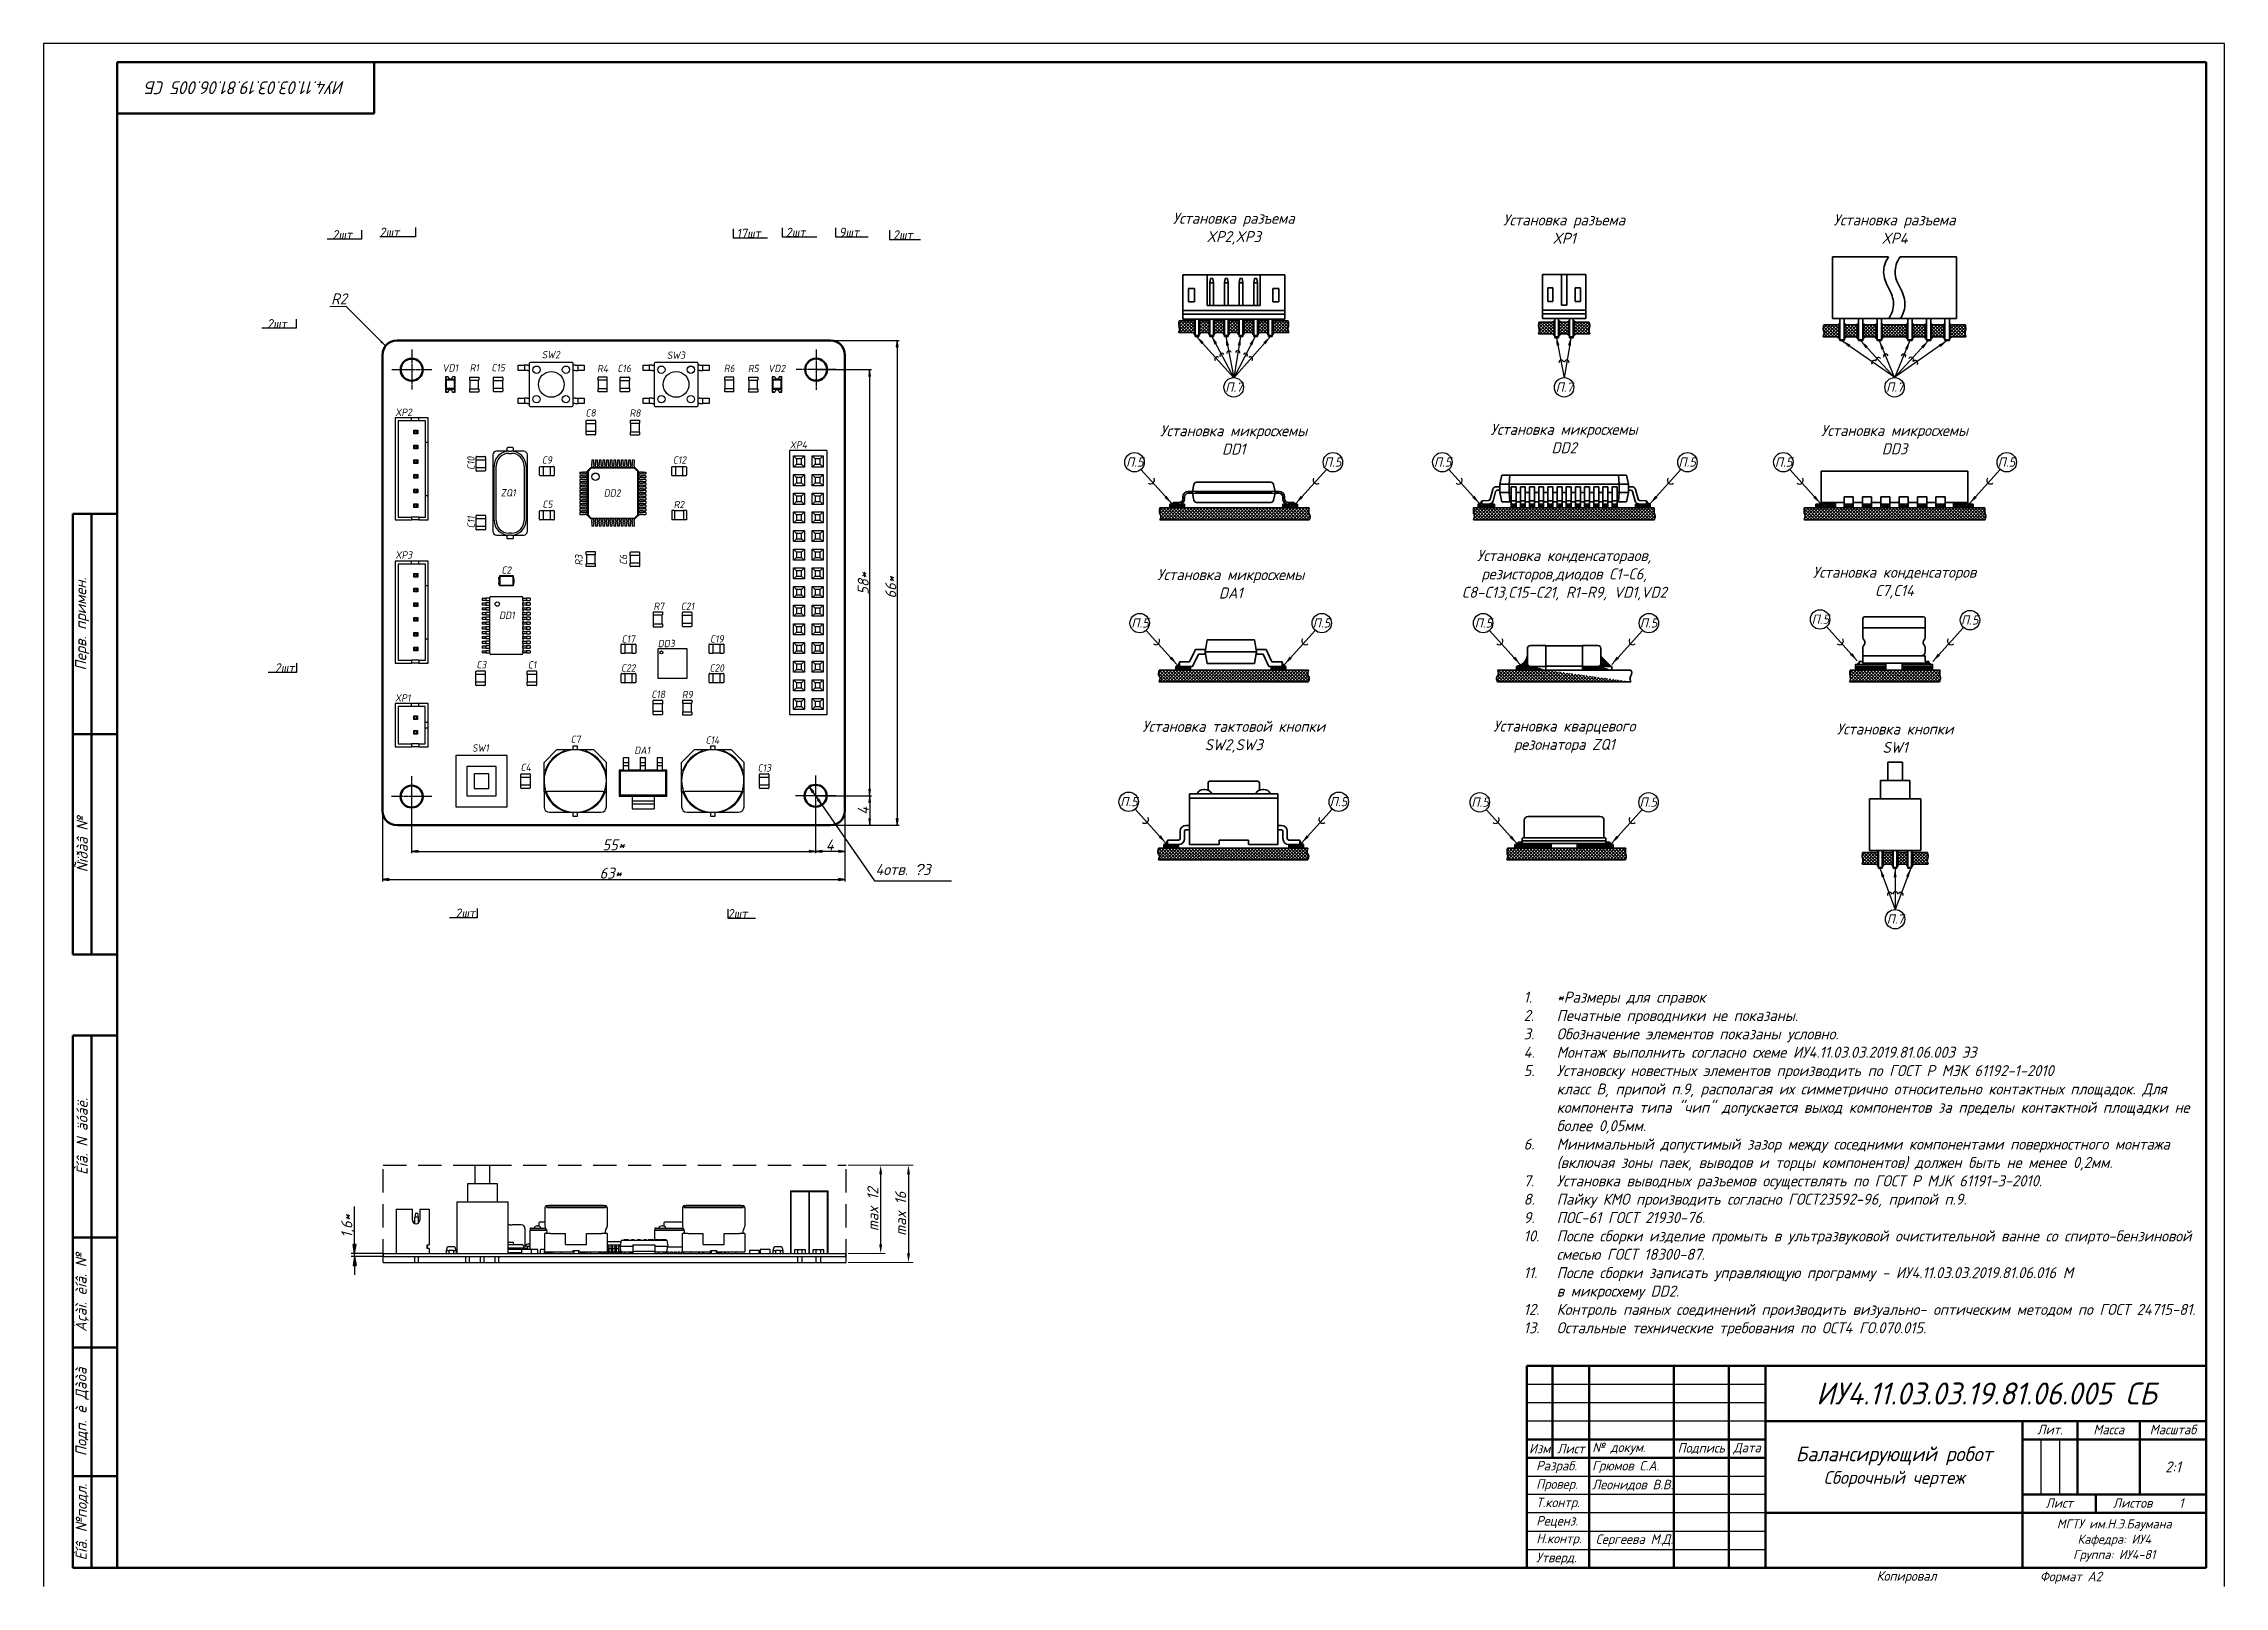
# Model space of a CAD drawing. Header units: inches. Extents: x -14 to 5184, y -66 to 1689.
# Drawn here: x 2523 to 3117, y 835 to 1255 of the extents above; entities that cross this region are included whole.
import ezdxf

# ---------------------------------------------------------------- set-up
doc = ezdxf.new("R2010")
doc.units = ezdxf.units.IN
doc.header["$MEASUREMENT"] = 0
doc.linetypes.add('CHAIN', pattern=[0.7087, 0.4724, -0.0591, 0.1181, -0.0591])
doc.linetypes.add('HIDDEN', pattern=[9.525, 6.35, -3.175])
for name, color, linetype, lineweight in [('Видимые тонкие (ГОСТ)', 7, 'Continuous', 25), ('Видимый контур (ГОСТ)', 7, 'Continuous', 50), ('Маркер центра (ГОСТ)', 7, 'Continuous', 25), ('Размер (ГОСТ)', 7, 'Continuous', 25), ('Текст', 7, 'Continuous', 15)]:
    doc.layers.add(name, color=color, linetype=linetype, lineweight=lineweight)
doc.styles.add('GOST-3.5', font='ISOCPEUR.TTF', dxfattribs={"width": 0.8, "oblique": 15, "height": 3.5})
doc.styles.add('GOSTcomon', font='ISOCPEUI.TTF')
doc.styles.get("Standard").update_dxf_attribs({"font": 'gost_b.ttf', "oblique": 15})
doc.styles.add('Standart 3.0', font='gost_b.ttf', dxfattribs={"oblique": 15, "height": 3})
doc.styles.add('Standart2', font='gost_b.ttf', dxfattribs={"oblique": 10, "height": 2})
doc.styles.add('Обычный текст (ГОСТ)', font='GOST_Common Italic.ttf')
doc.dimstyles.new('Copy of GOST-Angular', dxfattribs={"dimtxt": 5, "dimasz": 2.5, "dimexe": 1, "dimexo": 0, "dimgap": 1.5, "dimtad": 1, "dimtoh": 1, "dimdec": 1, "dimzin": 0, "dimdsep": 46, "dimtxsty": 'GOST-3.5', "dimcen": -3, "dimdle": 1.25, "dimadec": 0, "dimazin": 0, "dimtfac": 0.75, "dimtdec": 1, "dimtmove": 0, "dimatfit": 3, "dimfxl": 1, "dimtvp": 1.5, "dimtolj": 1, "dimtzin": 0, "dimarcsym": 0})
doc.dimstyles.new('ISO-25', dxfattribs={"dimtxt": 2.5, "dimasz": 2.5, "dimexe": 1.25, "dimexo": 0.625, "dimtad": 1, "dimtoh": 1, "dimtxsty": 'Standard', "dimcen": 2.5, "dimadec": 0, "dimazin": 0, "dimtfac": 1, "dimtmove": 0, "dimatfit": 3, "dimfxl": 1, "dimlwe": 15, "dimarcsym": 0})
doc.dimstyles.new('Диаметр (ГОСТ)', dxfattribs={"dimscale": 0.5, "dimtxt": 3.5, "dimasz": 3.5, "dimexe": 1, "dimexo": 0, "dimgap": 0.5, "dimtad": 1, "dimrnd": 1e-08, "dimtxsty": 'Обычный текст (ГОСТ)', "dimblk": 'Filled-1', "dimcen": 0.09, "dimdle": 15, "dimclrd": 256, "dimclre": 256, "dimclrt": 256, "dimazin": 2, "dimtfac": 0.714286, "dimtdec": 3, "dimtmove": 0, "dimatfit": 3, "dimfxl": 1, "dimtolj": 1, "dimlwd": 25, "dimlwe": 25, "dimarcsym": 0})
doc.dimstyles.new('Диаметр (ГОСТ)$7', dxfattribs={"dimscale": 0.5, "dimtxt": 3.5, "dimasz": 3.5, "dimexe": 1, "dimexo": 0, "dimgap": 0.5, "dimtad": 1, "dimrnd": 1e-08, "dimtxsty": 'Обычный текст (ГОСТ)', "dimblk": 'Filled-1', "dimcen": 0.09, "dimdle": 15, "dimclrd": 256, "dimclre": 256, "dimclrt": 256, "dimazin": 2, "dimtfac": 0.714286, "dimtdec": 3, "dimtmove": 0, "dimatfit": 3, "dimfxl": 1, "dimtolj": 1, "dimlwd": -1, "dimlwe": 25, "dimarcsym": 0})
doc.dimstyles.new('Обычный (ГОСТ)', dxfattribs={"dimscale": 0.5, "dimtxt": 3.5, "dimasz": 3.5, "dimexe": 1, "dimexo": 0, "dimgap": 0.5, "dimtad": 1, "dimrnd": 1e-08, "dimtxsty": 'Standart 3.0', "dimblk": 'Filled-1', "dimblk1": 'Filled-1', "dimblk2": 'Filled-1', "dimcen": 0.09, "dimdle": 15, "dimclrd": 256, "dimclre": 256, "dimclrt": 256, "dimazin": 2, "dimtfac": 0.714286, "dimtmove": 0, "dimatfit": 3, "dimfxl": 1, "dimtolj": 1, "dimlwd": 25, "dimlwe": 25, "dimarcsym": 0})
pattern_1 = [(45, (-933.2097, -1208.7201), (-0.44901281, 0.44901281), []), (135, (-933.2097, -1208.7201), (-0.44901281, -0.44901281), [])]
pattern_2 = [(45, (-852.23156, -1187.70918), (-0.157154482, 0.157154482), [])]
pattern_3 = [(45, (-942.22987, -1219.76443), (-0.157154482, 0.157154482), [])]
pattern_4 = [(45, (-852.22984, -1184.87826), (-0.157154482, 0.157154482), [])]

msp = doc.modelspace()

# ---------------------------------------------------------------- texts
at = {"layer": 'Видимые тонкие (ГОСТ)', "color": 0, "transparency": 33554687, "char_height": 2, "style": 'Standart2'}
for s, insert, attachment_point in [('SW2', (2658.4861, 1171.5591), 1), ('SW3', (2692.5395, 1171.4187), 1), ('VD1', (2631.3662, 1167.9296), 1), ('R1', (2638.8305, 1167.9616), 1), ('C15', (2644.7322, 1168.0251), 1), ('R4', (2673.5345, 1167.7794), 1), ('C16', (2679.061, 1167.8173), 1), ('R6', (2708.0483, 1167.8181), 1), ('R5', (2714.5999, 1167.7982), 1), ('VD2', (2720.115, 1167.7986), 1), ('XP2', (2618.5207, 1155.8726), 1), ('C8', (2670.3693, 1155.7084), 1), ('R8', (2682.3641, 1155.6596), 1), ('XP4', (2726.0014, 1147.0027), 1), ('C9', (2658.5011, 1142.8832), 1), ('C12', (2694.1652, 1142.8703), 1), ('ZQ1', (2647.2486, 1133.9491), 1), ('C5', (2658.6329, 1130.8175), 1), ('DD2', (2675.3576, 1133.8822), 1), ('R2', (2694.3871, 1130.7698), 1), ('XP3', (2618.5551, 1115.0384), 7), ('C2', (2647.4766, 1112.9022), 1), ('DD1', (2646.8646, 1100.6075), 1), ('R7', (2688.8911, 1103.0649), 1), ('C21', (2696.3448, 1103.04), 1), ('C17', (2680.2091, 1094.1342), 1), ('C19', (2704.2999, 1094.1864), 1), ('C3', (2640.658, 1087.164), 1), ('C1', (2654.6569, 1087.1108), 1), ('DD3', (2690.0627, 1092.9209), 1), ('C22', (2680.0332, 1086.2615), 1), ('C20', (2704.1347, 1086.254), 1), ('XP1', (2618.4681, 1078.1076), 1), ('C18', (2688.2957, 1079.0809), 1), ('R9', (2696.6267, 1079.0217), 1), ('SW1', (2639.4795, 1064.4691), 1), ('C7', (2666.3425, 1066.8564), 1), ('DA1', (2683.6758, 1063.8199), 1), ('C14', (2703.0704, 1066.6247), 1), ('C4', (2652.6956, 1059.18), 1), ('C13', (2717.2602, 1059.0586), 1)]:
    msp.add_mtext_dynamic_manual_height_columns(s, width=5.761412, gutter_width=13, heights=[0], dxfattribs=dict(at, insert=insert, attachment_point=attachment_point))
at = {"layer": 'Видимые тонкие (ГОСТ)', "color": 0, "transparency": 33554687, "char_height": 2, "attachment_point": 1, "rotation": 90, "style": 'Standart2'}
for s, insert in [('C10', (2638.1469, 1139.1602)), ('C11', (2638.2147, 1123.2845)), ('R3', (2667.5608, 1113.166)), ('C6', (2679.7105, 1113.339))]:
    msp.add_mtext_dynamic_manual_height_columns(s, width=5.761412, gutter_width=13, heights=[0], dxfattribs=dict(at, insert=insert))
at = {"layer": 'Размер (ГОСТ)', "color": 0, "transparency": 33554607, "char_height": 2, "style": 'Standart2'}
for s, insert, attachment_point in [('{\\fGOST type B|b0|i0|c204|p0;\\H1.25x;2шт\\H0.8x;.}', (2607.4103, 1201.981), 9), ('{\\fGOST type B|b0|i0|c204|p0;\\H1.25x;2шт\\H0.8x;.}', (2614.3408, 1202.6496), 7), ('{\\fGOST type B|b0|i0|c204|p0;\\H1.25x;17шт\\H0.8x;.}', (2711.5541, 1202.3387), 7), ('{\\fGOST type B|b0|i0|c204|p0;\\H1.25x;2шт\\H0.8x;.}', (2724.9664, 1202.617), 7), ('{\\fGOST type B|b0|i0|c204|p0;\\H1.25x;9шт\\H0.8x;.}', (2739.4664, 1202.617), 7), ('{\\fGOST type B|b0|i0|c204|p0;\\H1.25x;2шт\\H0.8x;.}', (2754.1726, 1201.9184), 7), ('{\\fGOST type B|b0|i0|c204|p0;\\H1.25x;2шт\\H0.8x;.}', (2589.6145, 1177.74), 9), ('{\\fGOST type B|b0|i0|c204|p0;\\H1.25x;2шт\\H0.8x;.}', (2591.6931, 1084.041), 9), ('{\\fGOST type B|b0|i0|c204|p0;\\H1.25x;2шт\\H0.8x;.}', (2640.9016, 1017.2823), 9), ('{\\fGOST type B|b0|i0|c204|p0;\\H1.25x;2шт\\H0.8x;.}', (2709.145, 1017.1416), 7)]:
    msp.add_mtext_dynamic_manual_height_columns(s, width=7.557265, gutter_width=10, heights=[0], dxfattribs=dict(at, insert=insert, attachment_point=attachment_point))
at = {"layer": 'Размер (ГОСТ)', "color": 0, "transparency": 33554687, "insert": (2601.0642, 1187.2464), "char_height": 3, "attachment_point": 1, "style": 'Standart 3.0'}
msp.add_mtext_dynamic_manual_height_columns('R2', width=5.761412, gutter_width=13, heights=[0], dxfattribs=at)
at = {"layer": 'Размер (ГОСТ)', "color": 0, "transparency": 33554684, "insert": (2607.5503, 933.3142), "char_height": 3, "attachment_point": 8, "rotation": 90, "style": 'Standart 3.0'}
msp.add_mtext_dynamic_manual_height_columns('\\pxqc;{\\fGOST type B|b0|i0|c204|p0;1,6}*', width=5.869144, gutter_width=8, heights=[3.083], dxfattribs=at)
at = {"layer": 'Текст', "color": 0, "transparency": 33554684, "insert": (2577.7701, 1243.2356), "char_height": 3.5, "attachment_point": 5, "rotation": 180}
msp.add_mtext_dynamic_manual_height_columns('\\pxqc;{\\fGOST type B|b0|i0|c204|p0;ИУ4.11.03.03.19.81.06.005 СБ}', width=69.742063, gutter_width=12.5, heights=[0], dxfattribs=at)
at = {"layer": 'Текст', "color": 0, "transparency": 33554687, "char_height": 3, "attachment_point": 8, "style": 'Standart 3.0'}
for s, width, gutter_width, heights, insert in [('\\pxqc;{\\fGOST type B|b0|i0|c204|p0;Установка разъема }\\P\\pq*;XP2,XP3', 57.81862, 13, [14.1157], (2846.9305, 1200.4972)), ('\\pxqc;{\\fGOST type B|b0|i0|c204|p0;Установка разъема }\\PXP1', 47.884062, 13, [8.2311], (2936.9305, 1200.7394)), ('\\pxqc;{\\fGOST type B|b0|i0|c204|p0;Установка разъема }\\PXP4', 47.884062, 13, [8.2311], (3026.9305, 1200.7446)), ('\\pxqc;{\\fGOST type B|b0|i0|c204|p0;Установка микросхемы \\P}DD1', 47.884062, 13, [8.2311], (2846.9305, 1143.3588)), ('\\pxqc;{\\fGOST type B|b0|i0|c204|p0;Установка микросхемы \\P}DD2', 47.884062, 13, [8.2311], (2936.9288, 1143.7239)), ('\\pxqc;{\\fGOST type B|b0|i0|c204|p0;Установка микросхемы \\P}DD3', 47.884062, 13, [8.2311], (3026.9305, 1143.4313)), ('\\pxqc;{\\fGOST type B|b0|i0|c204|p0;Установка конденсатораов}, {\\fGOST type B|b0|i0|c204|p0;резисторов},{\\fGOST type B|b0|i0|c204|p0;диодов С1-С6},{\\fGOST type B|b0|i0|c204|p0;\\P}C8-C13,C15-C21{\\fGOST type B|b0|i0|c204|p0;,} R1-R9{\\fGOST type B|b0|i0|c204|p0;,} VD1,VD2', 76.270038, 0, [17.2622], (2936.9305, 1103.6659)), ('\\pxqc;{\\fGOST type B|b0|i0|c204|p0;Установка микросхемы \\P}DA1', 47.884062, 13, [8.2311], (2846.1231, 1104.1655)), ('\\pxqc;{\\fGOST type B|b0|i0|c204|p0;Установка конденсаторов \\PС7},C14', 53.771206, 13, [13.0123], (3026.9305, 1104.1447)), ('\\pxqc;{\\fGOST type B|b0|i0|c204|p0;Установка тактовой кнопки }SW2,SW3', 57.875227, 13, [12.6371], (2846.9305, 1062.1718)), ('\\pxqc;{\\fGOST type B|b0|i0|c204|p0;Установка кварцевого }\\P{\\fGOST type B|b0|i0|c204|p0;резонатора }ZQ1', 63.059759, 13, [11.2175], (2936.982, 1062.1437)), ('\\pxqc;{\\fGOST type B|b0|i0|c204|p0;Установка кнопки }\\PSW1', 47.884062, 13, [8.2311], (3027.0859, 1062.1437))]:
    msp.add_mtext_dynamic_manual_height_columns(s, width=width, gutter_width=gutter_width, heights=heights, dxfattribs=dict(at, insert=insert))
at = {"layer": 'Текст', "transparency": 33554607, "char_height": 2.5, "style": 'GOSTcomon'}
for s, insert, attachment_point in [('{\\fISOCPEUR|b0|i1|c204|p0;П.7}', (2844.6274, 1162.9785, -0.3435), 1), ('{\\fISOCPEUR|b0|i1|c204|p0;П.7}', (2934.6274, 1162.9785), 1), ('{\\fISOCPEUR|b0|i1|c204|p0;П.7}', (3024.6274, 1162.9785), 1), ('{\\fISOCPEUR|b0|i1|c204|p0;П.5}', (2817.5996, 1142.5691, 0.3435), 1), ('{\\fISOCPEUR|b0|i1|c204|p0;П.5}', (2876.2613, 1142.5691, 0.3435), 3), ('{\\fISOCPEUR|b0|i1|c204|p0;П.5}', (2901.4461, 1142.5691, 0.3435), 1), ('{\\fISOCPEUR|b0|i1|c204|p0;П.5}', (2972.827, 1142.5691, 0.3435), 3), ('{\\fISOCPEUR|b0|i1|c204|p0;П.5}', (2994.3301, 1142.5691, 0.3435), 1), ('{\\fISOCPEUR|b0|i1|c204|p0;П.5}', (3059.801, 1142.5691, 0.3435), 3), ('{\\fISOCPEUR|b0|i1|c204|p0;П.5}', (3004.3405, 1099.7885, 0.2442), 1), ('{\\fISOCPEUR|b0|i1|c204|p0;П.5}', (3049.7856, 1099.588, 0.4429), 3), ('{\\fISOCPEUR|b0|i1|c204|p0;П.5}', (2819.0219, 1098.7772, 0.3435), 1), ('{\\fISOCPEUR|b0|i1|c204|p0;П.5}', (2873.2208, 1098.7772, 0.3435), 3), ('{\\fISOCPEUR|b0|i1|c204|p0;П.5}', (2912.5599, 1098.7772, 0.3435), 1), ('{\\fISOCPEUR|b0|i1|c204|p0;П.5}', (2962.3203, 1098.7772, 0.3435), 3), ('{\\fISOCPEUR|b0|i1|c204|p0;П.5}', (2816.0093, 1050.1353, 0.3435), 1), ('{\\fISOCPEUR|b0|i1|c204|p0;П.5}', (2877.8517, 1050.1353, 0.3435), 3), ('{\\fISOCPEUR|b0|i1|c204|p0;П.5}', (2911.6339, 1049.991, 0.3435), 1), ('{\\fISOCPEUR|b0|i1|c204|p0;П.5}', (2962.2271, 1049.991, 0.3435), 3), ('{\\fISOCPEUR|b0|i1|c204|p0;П.7}', (3024.7828, 1018.1739), 1)]:
    msp.add_mtext_dynamic_manual_height_columns(s, width=14.422852, gutter_width=1, heights=[0], dxfattribs=dict(at, insert=insert, attachment_point=attachment_point))
at = {"layer": 'Текст', "color": 0, "transparency": 33554684, "char_height": 3, "attachment_point": 4, "rotation": 90, "style": 'Standart 3.0'}
for s, width, heights, insert in [('\\pxqc;{\\fGOST type B|b0|i0|c204|p0;Перв. примен.}', 60, [0], (2533.2701, 1067.2356)), ('\\pxqc;{\\fGOST type B|b0|i0|c204|p0;Ñïðàâ №}', 60, [4.4758], (2533.2701, 1007.2356)), ('\\pxqc;{\\fGOST type B|b0|i0|c204|p0;Èíâ. }N {\\fGOST type B|b0|i0|c204|p0;äóáë.}', 55, [3.9038], (2533.2463, 930.2356)), ('\\pxqc;{\\fGOST type B|b0|i0|c204|p0;Âçàì. èíâ. №}', 30, [6.2803], (2533.2701, 900.2356)), ('\\pxqc;{\\fGOST type B|b0|i0|c204|p0;Подп. è Дàòà}', 35, [0], (2533.2701, 865.2356)), ('\\pxqc;{\\fGOST type B|b0|i0|c204|p0;Èíâ. №подл.}', 25, [0], (2533.2701, 840.2356))]:
    msp.add_mtext_dynamic_manual_height_columns(s, width=width, gutter_width=17.5, heights=heights, dxfattribs=dict(at, insert=insert))
at = {"layer": 'Текст', "color": 0, "transparency": 33554684, "insert": (2925.8914, 997.1494, 0.0993), "char_height": 3, "attachment_point": 1, "style": 'Standart 3.0'}
msp.add_mtext_dynamic_manual_height_columns('\\pxi-3,l3,ql,t3;1.^I*{\\fGOST type B|b0|i0|c204|p0;Размеры для справок \\P2.^IПечатные проводники не показаны.\\P3.^IОбозначение элементов показаны условно.\\P}4.^I{\\fGOST type B|b0|i0|c204|p0;Монтаж выполнить согласно схеме ИУ4.11.03.03.2019.81.06.003} {\\fGOST type B|b0|i0|c204|p0;Э}3 {\\fGOST type B|b0|i0|c204|p0;\\P}5.^I{\\fGOST type B|b0|i0|c204|p0;Установску новестных элементов производить по ГОСТ Р МЭК 61192-1-2010\\P^Iкласс В}, {\\fGOST type B|b0|i0|c204|p0;припой п.9, располагая их симметрично относительно контактных площадок. Для компонента типа "чип" допускается выход компонентов за пределы контактной площадки не более 0,05мм.\\P}6.^I{\\fGOST type B|b0|i0|c204|p0;Минимальный допустимый зазор между соседними компонентами поверхностного монтажа (включая зоны паек, выводов и торцы компонентов) должен быть не менее 0,2мм.\\P}7.^I{\\fGOST type B|b0|i0|c204|p0;Установка выводных разъемов осуществлять по ГОСТ Р }MJK 61191-3-2010.{\\fGOST type B|b0|i0|c204|p0;\\P}8.^I{\\fGOST type B|b0|i0|c204|p0;Пайку КМО производить} {\\fGOST type B|b0|i0|c204|p0;согласно ГОСТ}23592-96{\\fGOST type B|b0|i0|c204|p0;, припой п.9}.{\\fGOST type B|b0|i0|c204|p0;\\P}9.^I{\\fGOST type B|b0|i0|c204|p0;ПОС-61 ГОСТ 21930-76.\\P}10.^I{\\fGOST type B|b0|i0|c204|p0;После сборки изделие промыть в ультразвуковой очистительной ванне со спирто}-{\\fGOST type B|b0|i0|c204|p0;бензиновой смесью ГОСТ }18300-87{\\fGOST type B|b0|i0|c204|p0;.\\P}11.^I{\\fGOST type B|b0|i0|c204|p0;После сборки записать управляющую программу - ИУ4.11.03.03.2019.81.06.016 М\\P^Iв микросхему }DD2{\\fGOST type B|b0|i0|c204|p0;.\\P}12.^I{\\fGOST type B|b0|i0|c204|p0;Контроль паяных соединений производить визуально}- {\\fGOST type B|b0|i0|c204|p0;оптическим методом по ГОСТ }24715-81{\\fGOST type B|b0|i0|c204|p0;.\\P}13.^I{\\fGOST type B|b0|i0|c204|p0;Остальные технические требования по ОСТ}4 {\\fGOST type B|b0|i0|c204|p0;ГО}.070{\\fGOST type B|b0|i0|c204|p0;.015}. ', width=186.244174, gutter_width=17.5, heights=[100.7687], dxfattribs=at)
at = {"layer": 'Текст', "color": 0, "transparency": 33554684}
for s, width, gutter_width, heights, insert, char_height, attachment_point in [('\\pxqc;{\\fGOST type B|b0|i0|c204|p0;ИУ4.11.03.03.19.81.06.005 СБ}', 120, 12.5, [0], (3051.9359, 887.7356), 6, 5), ('\\pxqc;{\\fGOST type B|b0|i0|c204|p0;Лит.}', 15, 17.5, [0], (3061.7701, 879.2287), 2.6, 1), ('\\pxqc;{\\fGOST type B|b0|i0|c204|p0;Масса}', 17, 17.5, [0], (3076.7701, 879.2287), 2.6, 1), ('\\pxqc;{\\fGOST type B|b0|i0|c204|p0;Масштаб}', 18, 17.5, [0], (3093.7701, 879.2287), 2.6, 1), ('\\pxqc;{\\fGOST type B|b0|i0|c204|p0;Изм}', 7, 17.5, [0], (2926.7701, 872.7356), 2.6, 4), ('\\pxqc;{\\fGOST type B|b0|i0|c204|p0;Лист}', 10, 17.5, [0], (2933.7701, 872.7356), 2.6, 4), ('\\pxi-3,l3.32143,ql,t3.32143;{\\fGOST type B|b0|i0|c204|p0;№ докум\\fGOST type A|b0|i0|c204|p0;.}', 17, 17.5, [4.7965], (2943.7701, 872.7356), 2.6, 4), ('\\pxqc;{\\fGOST type B|b0|i0|c204|p0;Подпись}', 15, 17.5, [0], (2966.7701, 872.7356), 2.6, 4), ('\\pxqc;{\\fGOST type B|b0|i0|c204|p2;Дата}', 10, 17.5, [0], (2981.7701, 872.7356), 2.6, 4), ('\\pxqc;{\\fGOST type B|b0|i0|c204|p0;Балансирующий робот \\P\\H0.875x;Сборочный чертеж}', 76.091048, 12.5, [23.6399], (3026.7701, 867.7356), 4, 5), ('\\pxql;{\\fGOST type B|b0|i0|c204|p0;Разраб.}', 17, 17.5, [0], (2929.3047, 867.7356), 2.6, 4), ('{\\fGOST type B|b0|i0|c204|p0;Грюмов С.А.}', 22.960032, 17.5, [0], (2944.5415, 867.7356), 2.6, 4), ('\\pxql;{\\fGOST type B|b0|i0|c204|p0;Провер.}', 17, 17.5, [0], (2929.3047, 862.7356), 2.6, 4), ('{\\fGOST type B|b0|i0|c204|p0;Леонидов В.В.}', 24.465407, 17.5, [2.6], (2944.5415, 862.7356), 2.6, 4), ('{\\fGOST type B|b0|i0|c204|p0;Т.контр.}', 17, 17.5, [0], (2929.3047, 857.7356), 2.6, 4), ('\\pxqc;{\\fGOST type B|b0|i0|c204|p0;Лист}', 20, 17.5, [0], (3061.7701, 859.2287), 2.6, 1), ('\\pxqc;{\\fGOST type B|b0|i0|c204|p0;Листов}', 20, 17.5, [0], (3081.7701, 859.2287), 2.6, 1), ('\\pxqc;1', 20, 17.5, [0], (3095.0217, 859.2287), 2.6, 1), ('{\\fGOST type B|b0|i0|c204|p0;Реценз.}', 17, 17.5, [0], (2929.3247, 852.7356), 2.6, 4), ('\\pxql;{\\fGOST type B|b0|i0|c204|p0;Н.контр.}', 17, 17.5, [0], (2929.3447, 847.918), 2.6, 4), ('\\pxqc;{\\fGOST type B|b0|i0|c204|p0;МГТУ им}.{\\fGOST type B|b0|i0|c204|p0;Н.Э.Баумана\\PКафедра}: {\\fGOST type B|b0|i0|c204|p0;ИУ4}\\P{\\fGOST type B|b0|i0|c204|p0;Группа}: {\\fGOST type B|b0|i0|c204|p0;ИУ4-81}', 50, 17.5, [0], (3086.7701, 847.7356), 2.5, 5), ('{\\fGOST type B|b0|i0|c204|p0;Утверд.}', 17, 17.5, [0], (2929.3047, 842.7356), 2.6, 4), ('\\pxqc;{\\fGOST type B|b0|i0|c204|p0;Сергеева М.Д.}', 23.070615, 17.5, [0], (2944.5415, 847.7356), 2.6, 4), ('{\\fGOST type B|b0|i0|c204|p0;Копировал}', 17, 17.5, [0], (3022.0414, 839.3609), 2.6, 1), ('{\\fGOST type B|b0|i0|c204|p0;Формат А2}', 20, 17.5, [0], (3066.491, 839.2287), 2.6, 1)]:
    msp.add_mtext_dynamic_manual_height_columns(s, width=width, gutter_width=gutter_width, heights=heights, dxfattribs=dict(at, insert=insert, char_height=char_height, attachment_point=attachment_point))
at = {"layer": 'Текст', "insert": (3102.7701, 867.7356), "char_height": 3, "attachment_point": 5, "style": 'Standart 3.0'}
msp.add_mtext_dynamic_manual_height_columns('{\\fGOST type B|b0|i0|c204|p0;2:1}', width=18, gutter_width=15, heights=[0], dxfattribs=at)

# ---------------------------------------------------------------- blocks, each defined once
blk = doc.blocks.new('*D12')
at = {"layer": 'Размер (ГОСТ)', "color": 0, "lineweight": 15, "transparency": 16777216}
for p, q in [((2741.95, 949.88), (2759.59, 949.88)), ((2741.95, 923.44), (2759.59, 923.44))]:
    blk.add_line(p, q, dxfattribs=at)
at = {"layer": 'Размер (ГОСТ)', "color": 0, "lineweight": -2, "transparency": 16777216}
blk.add_line((2758.34, 947.38), (2758.34, 925.94), dxfattribs=at)
at = {"layer": 'Размер (ГОСТ)', "color": 0, "transparency": 16777216}
for points in [[(2757.93, 947.38), (2758.76, 947.38), (2758.34, 949.88)], [(2757.93, 925.94), (2758.76, 925.94), (2758.34, 923.44)]]:
    blk.add_solid(points, dxfattribs=at)
at = {"layer": 'Размер (ГОСТ)', "color": 0, "transparency": 16777216, "insert": (2756.21, 936.66), "char_height": 3, "attachment_point": 5, "rotation": 90, "style": 'Standart 3.0'}
blk.add_mtext('max 16', dxfattribs=at)
blk = doc.blocks.new('*D4')
at = {"layer": 'Размер (ГОСТ)', "color": 0, "lineweight": 15, "transparency": 16777216}
for p, q in [((2741.95, 949.88), (2752.02, 949.88)), ((2741.91, 925.88), (2752.02, 925.88))]:
    blk.add_line(p, q, dxfattribs=at)
at = {"layer": 'Размер (ГОСТ)', "color": 0, "lineweight": -2, "transparency": 16777216}
blk.add_line((2750.77, 928.38), (2750.77, 947.38), dxfattribs=at)
at = {"layer": 'Размер (ГОСТ)', "color": 0, "transparency": 16777216}
for points in [[(2750.36, 947.38), (2751.19, 947.38), (2750.77, 949.88)], [(2750.36, 928.38), (2751.19, 928.38), (2750.77, 925.88)]]:
    blk.add_solid(points, dxfattribs=at)
at = {"layer": 'Размер (ГОСТ)', "color": 0, "transparency": 16777216, "insert": (2748.64, 937.88), "char_height": 3, "attachment_point": 5, "rotation": 90, "style": 'Standart 3.0'}
blk.add_mtext('max 12', dxfattribs=at)
blk = doc.blocks.new('Filled-1')
at = {"color": 0}
for p, q in [((0, 0), (-1, 0.14)), ((-1, 0.14), (-1, -0.14)), ((-1, 0), (0, 0)), ((-1, -0.14), (0, 0))]:
    blk.add_line(p, q, dxfattribs=at)
at = {"color": 0, "flags": 128}
blk.add_lwpolyline([(-1, -0.14), (0, 0), (-1, 0.14), (-1, -0.14)], dxfattribs=at)
at = {"color": 0}
blk.add_solid([(-1, -0.14), (0, 0), (-1, 0.14), (-1, -0.14)], dxfattribs=at)
blk = doc.blocks.new('*D5')
at = {"layer": 'Размер (ГОСТ)', "lineweight": 25, "transparency": 16777216}
for p, q in [((2737.04, 1174.44), (2755.77, 1174.44)), ((2755.27, 1172.69), (2755.27, 1044.19)), ((2737.04, 1042.44), (2755.77, 1042.44))]:
    blk.add_line(p, q, dxfattribs=at)
at = {"layer": 'Размер (ГОСТ)', "lineweight": 25, "transparency": 16777216, "xscale": 1.75, "yscale": 1.75, "zscale": 1.75}
for p, rotation in [((2755.27, 1174.44), 90), ((2755.27, 1042.44), 270)]:
    blk.add_blockref('Filled-1', p, dxfattribs=dict(at, rotation=rotation))
at = {"layer": 'Размер (ГОСТ)', "transparency": 16777216, "insert": (2752.02, 1104.16), "char_height": 3, "attachment_point": 1, "rotation": 90, "style": 'Standart 3.0'}
blk.add_mtext('\\A1;{\\fGOST type B|b0|i0|c204|p0;66}*', dxfattribs=at)
blk = doc.blocks.new('*D6')
at = {"layer": 'Размер (ГОСТ)', "lineweight": 25, "transparency": 16777216}
for p, q in [((2733.19, 1166.49), (2748.27, 1166.49)), ((2747.77, 1164.74), (2747.77, 1052.21)), ((2733.04, 1050.46), (2748.27, 1050.46))]:
    blk.add_line(p, q, dxfattribs=at)
at = {"layer": 'Размер (ГОСТ)', "lineweight": 25, "transparency": 16777216, "xscale": 1.75, "yscale": 1.75, "zscale": 1.75}
for p, rotation in [((2747.77, 1166.49), 90), ((2747.77, 1050.46), 270)]:
    blk.add_blockref('Filled-1', p, dxfattribs=dict(at, rotation=rotation))
at = {"layer": 'Размер (ГОСТ)', "transparency": 16777216, "insert": (2744.52, 1103.37), "char_height": 3, "attachment_point": 1, "rotation": 90, "style": 'Standart 3.0'}
blk.add_mtext('\\A1; 58*', dxfattribs=at)
blk = doc.blocks.new('*D7')
at = {"layer": 'Размер (ГОСТ)', "lineweight": 25, "transparency": 16777216}
for p, q in [((2623.02, 1050.26), (2623.02, 1034.84)), ((2733.04, 1050.46), (2733.04, 1034.84)), ((2624.77, 1035.34), (2731.29, 1035.34))]:
    blk.add_line(p, q, dxfattribs=at)
at = {"layer": 'Размер (ГОСТ)', "lineweight": 25, "transparency": 16777216, "xscale": 1.75, "yscale": 1.75, "zscale": 1.75, "rotation": 180}
blk.add_blockref('Filled-1', (2623.02, 1035.34), dxfattribs=at)
at = {"layer": 'Размер (ГОСТ)', "lineweight": 25, "transparency": 16777216, "xscale": 1.75, "yscale": 1.75, "zscale": 1.75}
blk.add_blockref('Filled-1', (2733.04, 1035.34), dxfattribs=at)
at = {"layer": 'Размер (ГОСТ)', "transparency": 16777216, "insert": (2673.15, 1038.59), "char_height": 3, "attachment_point": 1, "style": 'Standart 3.0'}
blk.add_mtext('\\A1; 55*', dxfattribs=at)
blk = doc.blocks.new('*D8')
at = {"layer": 'Размер (ГОСТ)', "lineweight": 25, "transparency": 16777216}
for p, q in [((2615.04, 1046.44), (2615.04, 1027.16)), ((2741.04, 1046.44), (2741.04, 1027.16)), ((2616.79, 1027.66), (2739.29, 1027.66))]:
    blk.add_line(p, q, dxfattribs=at)
at = {"layer": 'Размер (ГОСТ)', "lineweight": 25, "transparency": 16777216, "xscale": 1.75, "yscale": 1.75, "zscale": 1.75, "rotation": 180}
blk.add_blockref('Filled-1', (2615.04, 1027.66), dxfattribs=at)
at = {"layer": 'Размер (ГОСТ)', "lineweight": 25, "transparency": 16777216, "xscale": 1.75, "yscale": 1.75, "zscale": 1.75}
blk.add_blockref('Filled-1', (2741.04, 1027.66), dxfattribs=at)
at = {"layer": 'Размер (ГОСТ)', "transparency": 16777216, "insert": (2674.19, 1030.91), "char_height": 3, "attachment_point": 1, "style": 'Standart 3.0'}
blk.add_mtext('\\A1;{\\fGOST type B|b0|i0|c204|p0;63}*', dxfattribs=at)
blk = doc.blocks.new('*D9')
at = {"layer": 'Размер (ГОСТ)', "lineweight": 25, "transparency": 16777216}
for p, q in [((2733.04, 1050.46), (2733.04, 1034.84)), ((2741.04, 1050.46), (2741.04, 1034.84)), ((2739.29, 1035.34), (2734.79, 1035.34))]:
    blk.add_line(p, q, dxfattribs=at)
at = {"layer": 'Размер (ГОСТ)', "lineweight": 25, "transparency": 16777216, "xscale": 1.75, "yscale": 1.75, "zscale": 1.75, "rotation": 180}
blk.add_blockref('Filled-1', (2733.04, 1035.34), dxfattribs=at)
at = {"layer": 'Размер (ГОСТ)', "lineweight": 25, "transparency": 16777216, "xscale": 1.75, "yscale": 1.75, "zscale": 1.75}
blk.add_blockref('Filled-1', (2741.04, 1035.34), dxfattribs=at)
at = {"layer": 'Размер (ГОСТ)', "transparency": 16777216, "insert": (2734, 1038.59), "char_height": 3, "attachment_point": 1, "style": 'Standart 3.0'}
blk.add_mtext('\\A1; 4', dxfattribs=at)
blk = doc.blocks.new('*D10')
at = {"layer": 'Размер (ГОСТ)', "lineweight": 25, "transparency": 16777216}
for p, q in [((2733.04, 1050.46), (2748.29, 1050.46)), ((2747.79, 1048.71), (2747.79, 1044.19)), ((2733.21, 1042.44), (2748.29, 1042.44))]:
    blk.add_line(p, q, dxfattribs=at)
at = {"layer": 'Размер (ГОСТ)', "lineweight": 25, "transparency": 16777216, "xscale": 1.75, "yscale": 1.75, "zscale": 1.75}
for p, rotation in [((2747.79, 1050.46), 90), ((2747.79, 1042.44), 270)]:
    blk.add_blockref('Filled-1', p, dxfattribs=dict(at, rotation=rotation))
at = {"layer": 'Размер (ГОСТ)', "transparency": 16777216, "insert": (2744.54, 1043.47), "char_height": 3, "attachment_point": 1, "rotation": 90, "style": 'Standart 3.0'}
blk.add_mtext('\\A1; 4', dxfattribs=at)
blk = doc.blocks.new('*D11')
at = {"layer": 'Размер (ГОСТ)', "lineweight": 25, "transparency": 16777216}
for p, q in [((2732.33, 1051.49), (2733.75, 1049.43)), ((2734.75, 1048), (2749.09, 1027.29)), ((2749.09, 1027.29), (2770.1, 1027.29))]:
    blk.add_line(p, q, dxfattribs=at)
at = {"layer": 'Размер (ГОСТ)', "lineweight": 25, "transparency": 16777216, "xscale": 1.75, "yscale": 1.75, "zscale": 1.75}
for p, rotation in [((2731.33, 1052.93), 124.7134443952467), ((2734.75, 1048), 304.7134443952467)]:
    blk.add_blockref('Filled-1', p, dxfattribs=dict(at, rotation=rotation))
at = {"layer": 'Размер (ГОСТ)', "transparency": 16777216, "insert": (2749.34, 1031.9), "char_height": 3, "attachment_point": 1, "style": 'Standart 3.0'}
blk.add_mtext('\\A1;4{\\fGOST type B|b0|i0|c204|p0;отв}. {\\fGOST Common|b0|i0|c186|p0;\ue90d}3 ', dxfattribs=at)

# ---------------------------------------------------------------- dimensions: what is measured, and where the dimension line sits
at = {"layer": 'Размер (ГОСТ)', "transparency": 33554687}
for base, p1, p2, angle, text, picture, middle in [((2755.2701, 1042.436), (2737.0418, 1174.436), (2737.0418, 1042.436), 90, '{\\fGOST type B|b0|i0|c204|p0;66}*', '*D5', (2755.2701, 1107.7356)), ((2741.0418, 1027.6609), (2615.0418, 1046.436), (2741.0418, 1046.436), 180, '{\\fGOST type B|b0|i0|c204|p0;63}*', '*D8', (2677.7701, 1027.6609))]:
    dim = msp.add_linear_dim(base=base, p1=p1, p2=p2, angle=angle, text=text, dimstyle='Обычный (ГОСТ)', override={"dimtxsty": 'Standart 3.0', "dimtofl": 0, "dimatfit": 1}, dxfattribs=at)
    dim.commit()
    dim.dimension.update_dxf_attribs({"geometry": picture, "text_midpoint": middle, "dimtype": 160})
at = {"layer": 'Размер (ГОСТ)', "transparency": 33554607}
for base, p1, p2, angle, text, override, picture, middle in [((2747.7701, 1050.462), (2733.1907, 1166.4889), (2733.0418, 1050.462), 90, ' 58*', {"dimtxsty": 'Standart 3.0', "dimtofl": 0, "dimatfit": 1}, '*D6', (2747.7701, 1107.7356)), ((2733.0418, 1035.3406), (2623.0192, 1050.2634), (2733.0418, 1050.462), 180, ' 55*', {"dimtxsty": 'Standart 3.0', "dimtofl": 0, "dimatfit": 1}, '*D7', (2677.3691, 1035.3406)), ((2747.7884, 1042.436), (2733.0418, 1050.462), (2733.209, 1042.436), 90, ' 4', {"dimtxsty": 'Standart 3.0', "dimatfit": 1}, '*D10', (2747.7884, 1045.8033))]:
    dim = msp.add_linear_dim(base=base, p1=p1, p2=p2, angle=angle, text=text, dimstyle='Обычный (ГОСТ)', override=override, dxfattribs=at)
    dim.commit()
    dim.dimension.update_dxf_attribs({"geometry": picture, "text_midpoint": middle, "dimtype": 160})
at = {"layer": 'Размер (ГОСТ)', "transparency": 33554687}
dim = msp.add_diameter_dim_2p(p1=(2731.3334, 1052.9281), p2=(2734.7502, 1047.996), text='4{\\fGOST type B|b0|i0|c204|p0;отв}. {\\fGOST Common|b0|i0|c186|p0;\ue90d}3 ', dimstyle='Диаметр (ГОСТ)', override={"dimtih": 1, "dimtoh": 1, "dimtxsty": 'Standart 3.0', "dimatfit": 2}, dxfattribs=at)
dim.commit()
dim.dimension.update_dxf_attribs({"geometry": '*D11', "text_midpoint": (2759.7246, 1027.2901), "dimtype": 163})
at = {"layer": 'Размер (ГОСТ)', "transparency": 33554607}
dim = msp.add_linear_dim(base=(2733.0418, 1035.3406), p1=(2741.0418, 1050.462), p2=(2733.0418, 1050.462), text=' 4', dimstyle='Обычный (ГОСТ)', override={"dimtxsty": 'Standart 3.0', "dimatfit": 1}, dxfattribs=at)
dim.commit()
dim.dimension.update_dxf_attribs({"geometry": '*D9', "text_midpoint": (2736.3269, 1035.3406), "dimtype": 160})
at = {"layer": 'Размер (ГОСТ)', "color": 0, "transparency": 33554684}
for base, p1, p2, text, picture, middle in [((2750.7731, 949.8807), (2741.2898, 925.8807), (2741.3291, 949.8807), 'max 12', '*D4', (2748.6418, 937.8807)), ((2758.343, 923.4354), (2741.3291, 949.8807), (2741.3291, 923.4354), 'max 16', '*D12', (2756.2117, 936.658))]:
    dim = msp.add_linear_dim(base=base, p1=p1, p2=p2, angle=90, text=text, dimstyle='ISO-25', override={"dimtxsty": 'Standart 3.0'}, dxfattribs=at)
    dim.commit()
    dim.dimension.update_dxf_attribs({"geometry": picture, "text_midpoint": middle})

# ---------------------------------------------------------------- hatches: boundary and pattern name
at = {"lineweight": 9, "transparency": 33554607}
h = msp.add_hatch(dxfattribs=at)
h.set_pattern_fill('ANSI37', color=0, scale=0.2)
h.set_pattern_definition(pattern_1)
edge = h.paths.add_edge_path()
edge.add_line((2836.216, 1179.8097), (2832.0804, 1179.8097))
edge.add_spline(control_points=[(2832.0804, 1179.8097), (2831.9868, 1179.2708), (2831.8682, 1178.5872), (2832.2857, 1177.5527), (2832.0725, 1177.0019), (2831.914, 1176.5922)], knot_values=[0, 0, 0, 0, 1.59076821, 2.01775087, 3.25850238, 3.25850238, 3.25850238, 3.25850238], degree=3, periodic=0)
edge.add_line((2831.914, 1176.5922), (2836.216, 1176.5922))
edge.add_line((2836.216, 1176.5922), (2836.216, 1179.8097))
at = {"lineweight": 9, "ltscale": 2, "transparency": 33554607}
h = msp.add_hatch(dxfattribs=at)
h.set_pattern_fill('ANSI31', color=256, scale=2.145)
h.set_pattern_definition([(45, (-3359.1988, -422.76195), (-0.189593006, 0.189593006), [])])
edge = h.paths.add_edge_path()
edge.add_line((2836.4305, 1180.0242), (2836.4305, 1175.7419))
edge.add_arc((2835.1802, 1175.3609), 1.307, 16.9474886, 51.0719704)
edge.add_line((2836.0015, 1180.0242), (2836.4305, 1180.0242))
edge.add_line((2836.0015, 1179.8097), (2836.0015, 1180.0242))
edge.add_line((2836.216, 1179.8097), (2836.0015, 1179.8097))
edge.add_line((2836.216, 1176.5922), (2836.216, 1179.8097))
edge.add_line((2836.0015, 1176.5922), (2836.216, 1176.5922))
edge.add_line((2836.0015, 1176.3777), (2836.0015, 1176.5922))
h = msp.add_hatch(dxfattribs=at)
h.set_pattern_fill('ANSI31', color=256, scale=2.145)
h.set_pattern_definition([(45, (-3358.1988, -422.76195), (-0.189593006, 0.189593006), [])])
edge = h.paths.add_edge_path()
edge.add_line((2837.4305, 1180.0242), (2837.4305, 1175.7419))
edge.add_arc((2838.6807, 1175.3609), 1.307, 128.9280296, 163.0525114)
edge.add_line((2837.8595, 1180.0242), (2837.4305, 1180.0242))
edge.add_line((2837.8595, 1179.8097), (2837.8595, 1180.0242))
edge.add_line((2837.645, 1179.8097), (2837.8595, 1179.8097))
edge.add_line((2837.645, 1176.5922), (2837.645, 1179.8097))
edge.add_line((2837.8595, 1176.5922), (2837.645, 1176.5922))
edge.add_line((2837.8595, 1176.3777), (2837.8595, 1176.5922))
at = {"lineweight": 9, "transparency": 33554607}
h = msp.add_hatch(dxfattribs=at)
h.set_pattern_fill('ANSI37', color=0, scale=0.2)
h.set_pattern_definition([(45, (-937.2097, -1208.7201), (-0.44901281, 0.44901281), []), (135, (-937.2097, -1208.7201), (-0.44901281, -0.44901281), [])])
h.paths.add_polyline_path([(2840.216, 1179.8097), (2837.645, 1179.8097), (2837.645, 1176.5922), (2840.216, 1176.5922)])
at = {"lineweight": 9, "ltscale": 2, "transparency": 33554607}
h = msp.add_hatch(dxfattribs=at)
h.set_pattern_fill('ANSI31', color=256, scale=2.145)
h.set_pattern_definition([(45, (-3355.1988, -422.76195), (-0.189593006, 0.189593006), [])])
edge = h.paths.add_edge_path()
edge.add_line((2840.4305, 1180.0242), (2840.4305, 1175.7419))
edge.add_arc((2839.1802, 1175.3609), 1.307, 16.9474886, 51.0719704)
edge.add_line((2840.0015, 1180.0242), (2840.4305, 1180.0242))
edge.add_line((2840.0015, 1179.8097), (2840.0015, 1180.0242))
edge.add_line((2840.216, 1179.8097), (2840.0015, 1179.8097))
edge.add_line((2840.216, 1176.5922), (2840.216, 1179.8097))
edge.add_line((2840.0015, 1176.5922), (2840.216, 1176.5922))
edge.add_line((2840.0015, 1176.3777), (2840.0015, 1176.5922))
h = msp.add_hatch(dxfattribs=at)
h.set_pattern_fill('ANSI31', color=256, scale=2.145)
h.set_pattern_definition([(45, (-3354.1988, -422.76195), (-0.189593006, 0.189593006), [])])
edge = h.paths.add_edge_path()
edge.add_line((2841.4305, 1180.0242), (2841.4305, 1175.7419))
edge.add_arc((2842.6807, 1175.3609), 1.307, 128.9280296, 163.0525114)
edge.add_line((2841.8595, 1180.0242), (2841.4305, 1180.0242))
edge.add_line((2841.8595, 1179.8097), (2841.8595, 1180.0242))
edge.add_line((2841.645, 1179.8097), (2841.8595, 1179.8097))
edge.add_line((2841.645, 1176.5922), (2841.645, 1179.8097))
edge.add_line((2841.8595, 1176.5922), (2841.645, 1176.5922))
edge.add_line((2841.8595, 1176.3777), (2841.8595, 1176.5922))
at = {"lineweight": 9, "transparency": 33554607}
h = msp.add_hatch(dxfattribs=at)
h.set_pattern_fill('ANSI37', color=0, scale=0.2)
h.set_pattern_definition(pattern_1)
h.paths.add_polyline_path([(2844.216, 1179.8097), (2841.645, 1179.8097), (2841.645, 1176.5922), (2844.216, 1176.5922)])
at = {"lineweight": 9, "ltscale": 2, "transparency": 33554607}
h = msp.add_hatch(dxfattribs=at)
h.set_pattern_fill('ANSI31', color=256, scale=2.145)
h.set_pattern_definition([(45, (-3351.1988, -422.76195), (-0.189593006, 0.189593006), [])])
edge = h.paths.add_edge_path()
edge.add_line((2844.4305, 1180.0242), (2844.4305, 1175.7419))
edge.add_arc((2843.1802, 1175.3609), 1.307, 16.9474886, 51.0719704)
edge.add_line((2844.0015, 1180.0242), (2844.4305, 1180.0242))
edge.add_line((2844.0015, 1179.8097), (2844.0015, 1180.0242))
edge.add_line((2844.216, 1179.8097), (2844.0015, 1179.8097))
edge.add_line((2844.216, 1176.5922), (2844.216, 1179.8097))
edge.add_line((2844.0015, 1176.5922), (2844.216, 1176.5922))
edge.add_line((2844.0015, 1176.3777), (2844.0015, 1176.5922))
h = msp.add_hatch(dxfattribs=at)
h.set_pattern_fill('ANSI31', color=256, scale=2.145)
h.set_pattern_definition([(45, (-3350.1988, -422.76195), (-0.189593006, 0.189593006), [])])
edge = h.paths.add_edge_path()
edge.add_line((2845.4305, 1180.0242), (2845.4305, 1175.7419))
edge.add_arc((2846.6807, 1175.3609), 1.307, 128.9280296, 163.0525114)
edge.add_line((2845.8595, 1180.0242), (2845.4305, 1180.0242))
edge.add_line((2845.8595, 1179.8097), (2845.8595, 1180.0242))
edge.add_line((2845.645, 1179.8097), (2845.8595, 1179.8097))
edge.add_line((2845.645, 1176.5922), (2845.645, 1179.8097))
edge.add_line((2845.8595, 1176.5922), (2845.645, 1176.5922))
edge.add_line((2845.8595, 1176.3777), (2845.8595, 1176.5922))
at = {"lineweight": 9, "transparency": 33554607}
h = msp.add_hatch(dxfattribs=at)
h.set_pattern_fill('ANSI37', color=0, scale=0.2)
h.set_pattern_definition([(45, (-929.2097, -1208.7201), (-0.44901281, 0.44901281), []), (135, (-929.2097, -1208.7201), (-0.44901281, -0.44901281), [])])
h.paths.add_polyline_path([(2848.216, 1179.8097), (2845.645, 1179.8097), (2845.645, 1176.5922), (2848.216, 1176.5922)])
at = {"lineweight": 9, "ltscale": 2, "transparency": 33554607}
h = msp.add_hatch(dxfattribs=at)
h.set_pattern_fill('ANSI31', color=256, scale=2.145)
h.set_pattern_definition([(45, (-3347.1988, -422.76195), (-0.189593006, 0.189593006), [])])
edge = h.paths.add_edge_path()
edge.add_line((2848.4305, 1180.0242), (2848.4305, 1175.7419))
edge.add_arc((2847.1802, 1175.3609), 1.307, 16.9474886, 51.0719704)
edge.add_line((2848.0015, 1180.0242), (2848.4305, 1180.0242))
edge.add_line((2848.0015, 1179.8097), (2848.0015, 1180.0242))
edge.add_line((2848.216, 1179.8097), (2848.0015, 1179.8097))
edge.add_line((2848.216, 1176.5922), (2848.216, 1179.8097))
edge.add_line((2848.0015, 1176.5922), (2848.216, 1176.5922))
edge.add_line((2848.0015, 1176.3777), (2848.0015, 1176.5922))
h = msp.add_hatch(dxfattribs=at)
h.set_pattern_fill('ANSI31', color=256, scale=2.145)
h.set_pattern_definition([(45, (-3346.1988, -422.76195), (-0.189593006, 0.189593006), [])])
edge = h.paths.add_edge_path()
edge.add_line((2849.4305, 1180.0242), (2849.4305, 1175.7419))
edge.add_arc((2850.6807, 1175.3609), 1.307, 128.9280296, 163.0525114)
edge.add_line((2849.8595, 1180.0242), (2849.4305, 1180.0242))
edge.add_line((2849.8595, 1179.8097), (2849.8595, 1180.0242))
edge.add_line((2849.645, 1179.8097), (2849.8595, 1179.8097))
edge.add_line((2849.645, 1176.5922), (2849.645, 1179.8097))
edge.add_line((2849.8595, 1176.5922), (2849.645, 1176.5922))
edge.add_line((2849.8595, 1176.3777), (2849.8595, 1176.5922))
at = {"lineweight": 9, "transparency": 33554607}
h = msp.add_hatch(dxfattribs=at)
h.set_pattern_fill('ANSI37', color=0, scale=0.2)
h.set_pattern_definition([(45, (-925.2097, -1208.7201), (-0.44901281, 0.44901281), []), (135, (-925.2097, -1208.7201), (-0.44901281, -0.44901281), [])])
h.paths.add_polyline_path([(2852.216, 1179.8097), (2849.645, 1179.8097), (2849.645, 1176.5922), (2852.216, 1176.5922)])
at = {"lineweight": 9, "ltscale": 2, "transparency": 33554607}
h = msp.add_hatch(dxfattribs=at)
h.set_pattern_fill('ANSI31', color=256, scale=2.145)
h.set_pattern_definition([(45, (-3343.1988, -422.76195), (-0.189593006, 0.189593006), [])])
edge = h.paths.add_edge_path()
edge.add_line((2852.4305, 1180.0242), (2852.4305, 1175.7419))
edge.add_arc((2851.1802, 1175.3609), 1.307, 16.9474886, 51.0719704)
edge.add_line((2852.0015, 1180.0242), (2852.4305, 1180.0242))
edge.add_line((2852.0015, 1179.8097), (2852.0015, 1180.0242))
edge.add_line((2852.216, 1179.8097), (2852.0015, 1179.8097))
edge.add_line((2852.216, 1176.5922), (2852.216, 1179.8097))
edge.add_line((2852.0015, 1176.5922), (2852.216, 1176.5922))
edge.add_line((2852.0015, 1176.3777), (2852.0015, 1176.5922))
h = msp.add_hatch(dxfattribs=at)
h.set_pattern_fill('ANSI31', color=256, scale=2.145)
h.set_pattern_definition([(45, (-3342.1988, -422.76195), (-0.189593006, 0.189593006), [])])
edge = h.paths.add_edge_path()
edge.add_line((2853.4305, 1180.0242), (2853.4305, 1175.7419))
edge.add_arc((2854.6807, 1175.3609), 1.307, 128.9280296, 163.0525114)
edge.add_line((2853.8595, 1180.0242), (2853.4305, 1180.0242))
edge.add_line((2853.8595, 1179.8097), (2853.8595, 1180.0242))
edge.add_line((2853.645, 1179.8097), (2853.8595, 1179.8097))
edge.add_line((2853.645, 1176.5922), (2853.645, 1179.8097))
edge.add_line((2853.8595, 1176.5922), (2853.645, 1176.5922))
edge.add_line((2853.8595, 1176.3777), (2853.8595, 1176.5922))
at = {"lineweight": 9, "transparency": 33554607}
h = msp.add_hatch(dxfattribs=at)
h.set_pattern_fill('ANSI37', color=0, scale=0.2)
h.set_pattern_definition([(45, (-921.2097, -1208.7201), (-0.44901281, 0.44901281), []), (135, (-921.2097, -1208.7201), (-0.44901281, -0.44901281), [])])
h.paths.add_polyline_path([(2856.216, 1179.8097), (2853.645, 1179.8097), (2853.645, 1176.5922), (2856.216, 1176.5922)])
at = {"lineweight": 9, "ltscale": 2, "transparency": 33554607}
h = msp.add_hatch(dxfattribs=at)
h.set_pattern_fill('ANSI31', color=256, scale=2.145)
h.set_pattern_definition([(45, (-3339.1988, -422.76195), (-0.189593006, 0.189593006), [])])
edge = h.paths.add_edge_path()
edge.add_line((2856.4305, 1180.0242), (2856.4305, 1175.7419))
edge.add_arc((2855.1802, 1175.3609), 1.307, 16.9474886, 51.0719704)
edge.add_line((2856.0015, 1180.0242), (2856.4305, 1180.0242))
edge.add_line((2856.0015, 1179.8097), (2856.0015, 1180.0242))
edge.add_line((2856.216, 1179.8097), (2856.0015, 1179.8097))
edge.add_line((2856.216, 1176.5922), (2856.216, 1179.8097))
edge.add_line((2856.0015, 1176.5922), (2856.216, 1176.5922))
edge.add_line((2856.0015, 1176.3777), (2856.0015, 1176.5922))
h = msp.add_hatch(dxfattribs=at)
h.set_pattern_fill('ANSI31', color=256, scale=2.145)
h.set_pattern_definition([(45, (-3338.1988, -422.76195), (-0.189593006, 0.189593006), [])])
edge = h.paths.add_edge_path()
edge.add_line((2857.4305, 1180.0242), (2857.4305, 1175.7419))
edge.add_arc((2858.6807, 1175.3609), 1.307, 128.9280296, 163.0525114)
edge.add_line((2857.8595, 1180.0242), (2857.4305, 1180.0242))
edge.add_line((2857.8595, 1179.8097), (2857.8595, 1180.0242))
edge.add_line((2857.645, 1179.8097), (2857.8595, 1179.8097))
edge.add_line((2857.645, 1176.5922), (2857.645, 1179.8097))
edge.add_line((2857.8595, 1176.5922), (2857.645, 1176.5922))
edge.add_line((2857.8595, 1176.3777), (2857.8595, 1176.5922))
at = {"lineweight": 9, "transparency": 33554607}
h = msp.add_hatch(dxfattribs=at)
h.set_pattern_fill('ANSI37', color=0, scale=0.2)
h.set_pattern_definition([(45, (-911.7807, -1208.7201), (-0.44901281, 0.44901281), []), (135, (-911.7807, -1208.7201), (-0.44901281, -0.44901281), [])])
edge = h.paths.add_edge_path()
edge.add_line((2857.645, 1179.8097), (2861.7806, 1179.8097))
edge.add_spline(control_points=[(2861.7806, 1179.8097), (2861.8741, 1179.2708), (2861.9928, 1178.5872), (2861.5752, 1177.5527), (2861.7884, 1177.0019), (2861.947, 1176.5922)], knot_values=[0, 0, 0, 0, 1.59076821, 2.01775087, 3.25850238, 3.25850238, 3.25850238, 3.25850238], degree=3, periodic=0)
edge.add_line((2861.947, 1176.5922), (2857.645, 1176.5922))
edge.add_line((2857.645, 1176.5922), (2857.645, 1179.8097))
h = msp.add_hatch(dxfattribs=at)
h.set_pattern_fill('ANSI37', color=0, scale=0.2)
h.set_pattern_definition([(45, (-835.2097, -1209.0821), (-0.44901281, 0.44901281), []), (135, (-835.2097, -1209.0821), (-0.44901281, -0.44901281), [])])
edge = h.paths.add_edge_path()
edge.add_line((2934.216, 1179.4477), (2930.0804, 1179.4477))
edge.add_spline(control_points=[(2930.0804, 1179.4477), (2929.9868, 1178.9088), (2929.8682, 1178.2251), (2930.2857, 1177.1907), (2930.0725, 1176.6399), (2929.914, 1176.2302)], knot_values=[0, 0, 0, 0, 1.59076821, 2.01775087, 3.25850238, 3.25850238, 3.25850238, 3.25850238], degree=3, periodic=0)
edge.add_line((2929.914, 1176.2302), (2934.216, 1176.2302))
edge.add_line((2934.216, 1176.2302), (2934.216, 1179.4477))
at = {"lineweight": 9, "ltscale": 2, "transparency": 33554607}
h = msp.add_hatch(dxfattribs=at)
h.set_pattern_fill('ANSI31', color=256, scale=2.145)
h.set_pattern_definition([(45, (-3261.1988, -423.12397), (-0.189593006, 0.189593006), [])])
edge = h.paths.add_edge_path()
edge.add_line((2934.4305, 1179.6622), (2934.4305, 1175.3799))
edge.add_arc((2933.1802, 1174.9989), 1.307, 16.9474886, 51.0719704)
edge.add_line((2934.0015, 1179.6622), (2934.4305, 1179.6622))
edge.add_line((2934.0015, 1179.4477), (2934.0015, 1179.6622))
edge.add_line((2934.216, 1179.4477), (2934.0015, 1179.4477))
edge.add_line((2934.216, 1176.2302), (2934.216, 1179.4477))
edge.add_line((2934.0015, 1176.2302), (2934.216, 1176.2302))
edge.add_line((2934.0015, 1176.0157), (2934.0015, 1176.2302))
h = msp.add_hatch(dxfattribs=at)
h.set_pattern_fill('ANSI31', color=256, scale=2.145)
h.set_pattern_definition([(45, (-3260.1988, -423.12397), (-0.189593006, 0.189593006), [])])
edge = h.paths.add_edge_path()
edge.add_line((2935.4305, 1179.6622), (2935.4305, 1175.3799))
edge.add_arc((2936.6807, 1174.9989), 1.307, 128.9280296, 163.0525114)
edge.add_line((2935.8595, 1179.6622), (2935.4305, 1179.6622))
edge.add_line((2935.8595, 1179.4477), (2935.8595, 1179.6622))
edge.add_line((2935.645, 1179.4477), (2935.8595, 1179.4477))
edge.add_line((2935.645, 1176.2302), (2935.645, 1179.4477))
edge.add_line((2935.8595, 1176.2302), (2935.645, 1176.2302))
edge.add_line((2935.8595, 1176.0157), (2935.8595, 1176.2302))
at = {"lineweight": 9, "transparency": 33554607}
h = msp.add_hatch(dxfattribs=at)
h.set_pattern_fill('ANSI37', color=0, scale=0.2)
h.set_pattern_definition(pattern_1)
h.paths.add_polyline_path([(2938.216, 1179.4477), (2935.645, 1179.4477), (2935.645, 1176.2302), (2938.216, 1176.2302)])
at = {"lineweight": 9, "ltscale": 2, "transparency": 33554607}
h = msp.add_hatch(dxfattribs=at)
h.set_pattern_fill('ANSI31', color=256, scale=2.145)
h.set_pattern_definition([(45, (-3257.1988, -423.12397), (-0.189593006, 0.189593006), [])])
edge = h.paths.add_edge_path()
edge.add_line((2938.4305, 1179.6622), (2938.4305, 1175.3799))
edge.add_arc((2937.1802, 1174.9989), 1.307, 16.9474886, 51.0719704)
edge.add_line((2938.0015, 1179.6622), (2938.4305, 1179.6622))
edge.add_line((2938.0015, 1179.4477), (2938.0015, 1179.6622))
edge.add_line((2938.216, 1179.4477), (2938.0015, 1179.4477))
edge.add_line((2938.216, 1176.2302), (2938.216, 1179.4477))
edge.add_line((2938.0015, 1176.2302), (2938.216, 1176.2302))
edge.add_line((2938.0015, 1176.0157), (2938.0015, 1176.2302))
h = msp.add_hatch(dxfattribs=at)
h.set_pattern_fill('ANSI31', color=256, scale=2.145)
h.set_pattern_definition([(45, (-3256.1988, -423.12397), (-0.189593006, 0.189593006), [])])
edge = h.paths.add_edge_path()
edge.add_line((2939.4305, 1179.6622), (2939.4305, 1175.3799))
edge.add_arc((2940.6807, 1174.9989), 1.307, 128.9280296, 163.0525114)
edge.add_line((2939.8595, 1179.6622), (2939.4305, 1179.6622))
edge.add_line((2939.8595, 1179.4477), (2939.8595, 1179.6622))
edge.add_line((2939.645, 1179.4477), (2939.8595, 1179.4477))
edge.add_line((2939.645, 1176.2302), (2939.645, 1179.4477))
edge.add_line((2939.8595, 1176.2302), (2939.645, 1176.2302))
edge.add_line((2939.8595, 1176.0157), (2939.8595, 1176.2302))
at = {"lineweight": 9, "transparency": 33554607}
h = msp.add_hatch(dxfattribs=at)
h.set_pattern_fill('ANSI37', color=0, scale=0.2)
h.set_pattern_definition([(45, (-829.7807, -1209.0821), (-0.44901281, 0.44901281), []), (135, (-829.7807, -1209.0821), (-0.44901281, -0.44901281), [])])
edge = h.paths.add_edge_path()
edge.add_line((2939.645, 1179.4477), (2943.7806, 1179.4477))
edge.add_spline(control_points=[(2943.7806, 1179.4477), (2943.8741, 1178.9088), (2943.9928, 1178.2251), (2943.5752, 1177.1907), (2943.7884, 1176.6399), (2943.947, 1176.2302)], knot_values=[0, 0, 0, 0, 1.59076821, 2.01775087, 3.25850238, 3.25850238, 3.25850238, 3.25850238], degree=3, periodic=0)
edge.add_line((2943.947, 1176.2302), (2939.645, 1176.2302))
edge.add_line((2939.645, 1176.2302), (2939.645, 1179.4477))
h = msp.add_hatch(dxfattribs=at)
h.set_pattern_fill('ANSI37', color=0, scale=0.2)
h.set_pattern_definition([(45, (-757.6479, -1209.8821), (-0.44901281, 0.44901281), []), (135, (-757.6479, -1209.8821), (-0.44901281, -0.44901281), [])])
edge = h.paths.add_edge_path()
edge.add_line((3011.7777, 1178.6477), (3007.6421, 1178.6477))
edge.add_spline(control_points=[(3007.6421, 1178.6477), (3007.5486, 1178.1088), (3007.4299, 1177.4251), (3007.8475, 1176.3907), (3007.6343, 1175.8399), (3007.4757, 1175.4302)], knot_values=[0, 0, 0, 0, 1.59076821, 2.01775087, 3.25850238, 3.25850238, 3.25850238, 3.25850238], degree=3, periodic=0)
edge.add_line((3007.4757, 1175.4302), (3011.7777, 1175.4302))
edge.add_line((3011.7777, 1175.4302), (3011.7777, 1178.6477))
at = {"lineweight": 9, "ltscale": 2, "transparency": 33554607}
h = msp.add_hatch(dxfattribs=at)
h.set_pattern_fill('ANSI31', color=256, scale=2.145)
h.set_pattern_definition([(45, (-3183.63705, -423.92397), (-0.189593006, 0.189593006), [])])
edge = h.paths.add_edge_path()
edge.add_line((3011.9922, 1178.8622), (3011.9922, 1174.5799))
edge.add_arc((3010.742, 1174.1989), 1.307, 16.9474886, 51.0719704)
edge.add_line((3011.5632, 1178.8622), (3011.9922, 1178.8622))
edge.add_line((3011.5632, 1178.6477), (3011.5632, 1178.8622))
edge.add_line((3011.7777, 1178.6477), (3011.5632, 1178.6477))
edge.add_line((3011.7777, 1175.4302), (3011.7777, 1178.6477))
edge.add_line((3011.5632, 1175.4302), (3011.7777, 1175.4302))
edge.add_line((3011.5632, 1175.2157), (3011.5632, 1175.4302))
h = msp.add_hatch(dxfattribs=at)
h.set_pattern_fill('ANSI31', color=256, scale=2.145)
h.set_pattern_definition([(45, (-3182.43705, -423.92397), (-0.189593006, 0.189593006), [])])
edge = h.paths.add_edge_path()
edge.add_line((3013.1922, 1178.8622), (3013.1922, 1174.5799))
edge.add_arc((3014.4425, 1174.1989), 1.307, 128.9280296, 163.0525114)
edge.add_line((3013.6212, 1178.8622), (3013.1922, 1178.8622))
edge.add_line((3013.6212, 1178.6477), (3013.6212, 1178.8622))
edge.add_line((3013.4067, 1178.6477), (3013.6212, 1178.6477))
edge.add_line((3013.4067, 1175.4302), (3013.4067, 1178.6477))
edge.add_line((3013.6212, 1175.4302), (3013.4067, 1175.4302))
edge.add_line((3013.6212, 1175.2157), (3013.6212, 1175.4302))
at = {"lineweight": 9, "transparency": 33554607}
h = msp.add_hatch(dxfattribs=at)
h.set_pattern_fill('ANSI37', color=0, scale=0.2)
h.set_pattern_definition(pattern_1)
h.paths.add_polyline_path([(3013.4067, 1178.6477), (3016.8577, 1178.6477), (3016.8577, 1175.4302), (3013.4067, 1175.4302)])
at = {"lineweight": 9, "ltscale": 2, "transparency": 33554607}
h = msp.add_hatch(dxfattribs=at)
h.set_pattern_fill('ANSI31', color=256, scale=2.145)
h.set_pattern_definition([(45, (-3178.55705, -423.92397), (-0.189593006, 0.189593006), [])])
edge = h.paths.add_edge_path()
edge.add_line((3017.0722, 1178.8622), (3017.0722, 1174.5799))
edge.add_arc((3015.822, 1174.1989), 1.307, 16.9474886, 51.0719704)
edge.add_line((3016.6432, 1178.8622), (3017.0722, 1178.8622))
edge.add_line((3016.6432, 1178.6477), (3016.6432, 1178.8622))
edge.add_line((3016.8577, 1178.6477), (3016.6432, 1178.6477))
edge.add_line((3016.8577, 1175.4302), (3016.8577, 1178.6477))
edge.add_line((3016.6432, 1175.4302), (3016.8577, 1175.4302))
edge.add_line((3016.6432, 1175.2157), (3016.6432, 1175.4302))
h = msp.add_hatch(dxfattribs=at)
h.set_pattern_fill('ANSI31', color=256, scale=2.145)
h.set_pattern_definition([(45, (-3177.35705, -423.92397), (-0.189593006, 0.189593006), [])])
edge = h.paths.add_edge_path()
edge.add_line((3018.2722, 1178.8622), (3018.2722, 1174.5799))
edge.add_arc((3019.5225, 1174.1989), 1.307, 128.9280296, 163.0525114)
edge.add_line((3018.7012, 1178.8622), (3018.2722, 1178.8622))
edge.add_line((3018.7012, 1178.6477), (3018.7012, 1178.8622))
edge.add_line((3018.4867, 1178.6477), (3018.7012, 1178.6477))
edge.add_line((3018.4867, 1175.4302), (3018.4867, 1178.6477))
edge.add_line((3018.7012, 1175.4302), (3018.4867, 1175.4302))
edge.add_line((3018.7012, 1175.2157), (3018.7012, 1175.4302))
at = {"lineweight": 9, "transparency": 33554607}
h = msp.add_hatch(dxfattribs=at)
h.set_pattern_fill('ANSI37', color=0, scale=0.2)
h.set_pattern_definition([(45, (-928.1297, -1208.7201), (-0.44901281, 0.44901281), []), (135, (-928.1297, -1208.7201), (-0.44901281, -0.44901281), [])])
h.paths.add_polyline_path([(3018.4867, 1178.6477), (3021.9377, 1178.6477), (3021.9377, 1175.4302), (3018.4867, 1175.4302)])
at = {"lineweight": 9, "ltscale": 2, "transparency": 33554607}
h = msp.add_hatch(dxfattribs=at)
h.set_pattern_fill('ANSI31', color=256, scale=2.145)
h.set_pattern_definition([(45, (-3173.47705, -423.92397), (-0.189593006, 0.189593006), [])])
edge = h.paths.add_edge_path()
edge.add_line((3022.1522, 1178.8622), (3022.1522, 1174.5799))
edge.add_arc((3020.902, 1174.1989), 1.307, 16.9474886, 51.0719704)
edge.add_line((3021.7232, 1178.8622), (3022.1522, 1178.8622))
edge.add_line((3021.7232, 1178.6477), (3021.7232, 1178.8622))
edge.add_line((3021.9377, 1178.6477), (3021.7232, 1178.6477))
edge.add_line((3021.9377, 1175.4302), (3021.9377, 1178.6477))
edge.add_line((3021.7232, 1175.4302), (3021.9377, 1175.4302))
edge.add_line((3021.7232, 1175.2157), (3021.7232, 1175.4302))
h = msp.add_hatch(dxfattribs=at)
h.set_pattern_fill('ANSI31', color=256, scale=2.145)
h.set_pattern_definition([(45, (-3172.27705, -423.92397), (-0.189593006, 0.189593006), [])])
edge = h.paths.add_edge_path()
edge.add_line((3023.3522, 1178.8622), (3023.3522, 1174.5799))
edge.add_arc((3024.6025, 1174.1989), 1.307, 128.9280296, 163.0525114)
edge.add_line((3023.7812, 1178.8622), (3023.3522, 1178.8622))
edge.add_line((3023.7812, 1178.6477), (3023.7812, 1178.8622))
edge.add_line((3023.5667, 1178.6477), (3023.7812, 1178.6477))
edge.add_line((3023.5667, 1175.4302), (3023.5667, 1178.6477))
edge.add_line((3023.7812, 1175.4302), (3023.5667, 1175.4302))
edge.add_line((3023.7812, 1175.2157), (3023.7812, 1175.4302))
at = {"lineweight": 9, "transparency": 33554607}
h = msp.add_hatch(dxfattribs=at)
h.set_pattern_fill('ANSI37', color=0, scale=0.2)
h.set_pattern_definition(pattern_1)
h.paths.add_polyline_path([(3023.5667, 1178.6477), (3030.2942, 1178.6477), (3030.2942, 1175.4302), (3023.5667, 1175.4302)])
at = {"lineweight": 9, "ltscale": 2, "transparency": 33554607}
h = msp.add_hatch(dxfattribs=at)
h.set_pattern_fill('ANSI31', color=256, scale=2.145)
h.set_pattern_definition([(45, (-3165.12058, -423.92397), (-0.189593006, 0.189593006), [])])
edge = h.paths.add_edge_path()
edge.add_line((3030.5087, 1178.8622), (3030.5087, 1174.5799))
edge.add_arc((3029.2584, 1174.1989), 1.307, 16.9474886, 51.0719704)
edge.add_line((3030.0797, 1178.8622), (3030.5087, 1178.8622))
edge.add_line((3030.0797, 1178.6477), (3030.0797, 1178.8622))
edge.add_line((3030.2942, 1178.6477), (3030.0797, 1178.6477))
edge.add_line((3030.2942, 1175.4302), (3030.2942, 1178.6477))
edge.add_line((3030.0797, 1175.4302), (3030.2942, 1175.4302))
edge.add_line((3030.0797, 1175.2157), (3030.0797, 1175.4302))
h = msp.add_hatch(dxfattribs=at)
h.set_pattern_fill('ANSI31', color=256, scale=2.145)
h.set_pattern_definition([(45, (-3163.92058, -423.92397), (-0.189593006, 0.189593006), [])])
edge = h.paths.add_edge_path()
edge.add_line((3031.7087, 1178.8622), (3031.7087, 1174.5799))
edge.add_arc((3032.959, 1174.1989), 1.307, 128.9280296, 163.0525114)
edge.add_line((3032.1377, 1178.8622), (3031.7087, 1178.8622))
edge.add_line((3032.1377, 1178.6477), (3032.1377, 1178.8622))
edge.add_line((3031.9232, 1178.6477), (3032.1377, 1178.6477))
edge.add_line((3031.9232, 1175.4302), (3031.9232, 1178.6477))
edge.add_line((3032.1377, 1175.4302), (3031.9232, 1175.4302))
edge.add_line((3032.1377, 1175.2157), (3032.1377, 1175.4302))
at = {"lineweight": 9, "transparency": 33554607}
h = msp.add_hatch(dxfattribs=at)
h.set_pattern_fill('ANSI37', color=0, scale=0.2)
h.set_pattern_definition([(45, (-914.6932, -1208.7201), (-0.44901281, 0.44901281), []), (135, (-914.6932, -1208.7201), (-0.44901281, -0.44901281), [])])
h.paths.add_polyline_path([(3031.9232, 1178.6477), (3035.3742, 1178.6477), (3035.3742, 1175.4302), (3031.9232, 1175.4302)])
at = {"lineweight": 9, "ltscale": 2, "transparency": 33554607}
h = msp.add_hatch(dxfattribs=at)
h.set_pattern_fill('ANSI31', color=256, scale=2.145)
h.set_pattern_definition([(45, (-3160.04058, -423.92397), (-0.189593006, 0.189593006), [])])
edge = h.paths.add_edge_path()
edge.add_line((3035.5887, 1178.8622), (3035.5887, 1174.5799))
edge.add_arc((3034.3384, 1174.1989), 1.307, 16.9474886, 51.0719704)
edge.add_line((3035.1597, 1178.8622), (3035.5887, 1178.8622))
edge.add_line((3035.1597, 1178.6477), (3035.1597, 1178.8622))
edge.add_line((3035.3742, 1178.6477), (3035.1597, 1178.6477))
edge.add_line((3035.3742, 1175.4302), (3035.3742, 1178.6477))
edge.add_line((3035.1597, 1175.4302), (3035.3742, 1175.4302))
edge.add_line((3035.1597, 1175.2157), (3035.1597, 1175.4302))
h = msp.add_hatch(dxfattribs=at)
h.set_pattern_fill('ANSI31', color=256, scale=2.145)
h.set_pattern_definition([(45, (-3158.84058, -423.92397), (-0.189593006, 0.189593006), [])])
edge = h.paths.add_edge_path()
edge.add_line((3036.7887, 1178.8622), (3036.7887, 1174.5799))
edge.add_arc((3038.039, 1174.1989), 1.307, 128.9280296, 163.0525114)
edge.add_line((3037.2177, 1178.8622), (3036.7887, 1178.8622))
edge.add_line((3037.2177, 1178.6477), (3037.2177, 1178.8622))
edge.add_line((3037.0032, 1178.6477), (3037.2177, 1178.6477))
edge.add_line((3037.0032, 1175.4302), (3037.0032, 1178.6477))
edge.add_line((3037.2177, 1175.4302), (3037.0032, 1175.4302))
edge.add_line((3037.2177, 1175.2157), (3037.2177, 1175.4302))
at = {"lineweight": 9, "transparency": 33554607}
h = msp.add_hatch(dxfattribs=at)
h.set_pattern_fill('ANSI37', color=0, scale=0.2)
h.set_pattern_definition([(45, (-909.6132, -1208.7201), (-0.44901281, 0.44901281), []), (135, (-909.6132, -1208.7201), (-0.44901281, -0.44901281), [])])
h.paths.add_polyline_path([(3037.0032, 1178.6477), (3040.4542, 1178.6477), (3040.4542, 1175.4302), (3037.0032, 1175.4302)])
at = {"lineweight": 9, "ltscale": 2, "transparency": 33554607}
h = msp.add_hatch(dxfattribs=at)
h.set_pattern_fill('ANSI31', color=256, scale=2.145)
h.set_pattern_definition([(45, (-3154.96058, -423.92397), (-0.189593006, 0.189593006), [])])
edge = h.paths.add_edge_path()
edge.add_line((3040.6687, 1178.8622), (3040.6687, 1174.5799))
edge.add_arc((3039.4184, 1174.1989), 1.307, 16.9474886, 51.0719704)
edge.add_line((3040.2397, 1178.8622), (3040.6687, 1178.8622))
edge.add_line((3040.2397, 1178.6477), (3040.2397, 1178.8622))
edge.add_line((3040.4542, 1178.6477), (3040.2397, 1178.6477))
edge.add_line((3040.4542, 1175.4302), (3040.4542, 1178.6477))
edge.add_line((3040.2397, 1175.4302), (3040.4542, 1175.4302))
edge.add_line((3040.2397, 1175.2157), (3040.2397, 1175.4302))
h = msp.add_hatch(dxfattribs=at)
h.set_pattern_fill('ANSI31', color=256, scale=2.145)
h.set_pattern_definition([(45, (-3153.76058, -423.92397), (-0.189593006, 0.189593006), [])])
edge = h.paths.add_edge_path()
edge.add_line((3041.8687, 1178.8622), (3041.8687, 1174.5799))
edge.add_arc((3043.119, 1174.1989), 1.307, 128.9280296, 163.0525114)
edge.add_line((3042.2977, 1178.8622), (3041.8687, 1178.8622))
edge.add_line((3042.2977, 1178.6477), (3042.2977, 1178.8622))
edge.add_line((3042.0832, 1178.6477), (3042.2977, 1178.6477))
edge.add_line((3042.0832, 1175.4302), (3042.0832, 1178.6477))
edge.add_line((3042.2977, 1175.4302), (3042.0832, 1175.4302))
edge.add_line((3042.2977, 1175.2157), (3042.2977, 1175.4302))
at = {"lineweight": 9, "transparency": 33554607}
h = msp.add_hatch(dxfattribs=at)
h.set_pattern_fill('ANSI37', color=0, scale=0.2)
h.set_pattern_definition([(45, (-727.34244, -1209.8821), (-0.44901281, 0.44901281), []), (135, (-727.34244, -1209.8821), (-0.44901281, -0.44901281), [])])
edge = h.paths.add_edge_path()
edge.add_line((3042.0832, 1178.6477), (3046.2188, 1178.6477))
edge.add_spline(control_points=[(3046.2188, 1178.6477), (3046.3123, 1178.1088), (3046.431, 1177.4251), (3046.0134, 1176.3907), (3046.2266, 1175.8399), (3046.3852, 1175.4302)], knot_values=[0, 0, 0, 0, 1.59076821, 2.01775087, 3.25850238, 3.25850238, 3.25850238, 3.25850238], degree=3, periodic=0)
edge.add_line((3046.3852, 1175.4302), (3042.0832, 1175.4302))
edge.add_line((3042.0832, 1175.4302), (3042.0832, 1178.6477))
h = msp.add_hatch(dxfattribs=at)
h.set_pattern_fill('ANSI31', color=0, scale=0.08)
h.set_pattern_definition([(45, (-933.20968, -1208.72009), (-0.179605122, 0.179605122), [])])
h.paths.add_polyline_path([(2836.4305, 1175.7419), (2837.4305, 1175.7419), (2837.4305, 1175.5275), (2837.1726, 1175.5275), (2836.4305, 1175.5275)])
h = msp.add_hatch(dxfattribs=at)
h.set_pattern_fill('ANSI31', color=0, scale=0.08)
h.set_pattern_definition([(45, (-929.20968, -1208.72009), (-0.179605122, 0.179605122), [])])
h.paths.add_polyline_path([(2840.4305, 1175.7419), (2841.4305, 1175.7419), (2841.4305, 1175.5275), (2841.1726, 1175.5275), (2840.4305, 1175.5275)])
h = msp.add_hatch(dxfattribs=at)
h.set_pattern_fill('ANSI31', color=0, scale=0.08)
h.set_pattern_definition([(45, (-925.20968, -1208.72009), (-0.179605122, 0.179605122), [])])
h.paths.add_polyline_path([(2844.4305, 1175.7419), (2845.4305, 1175.7419), (2845.4305, 1175.5275), (2845.1726, 1175.5275), (2844.4305, 1175.5275)])
h = msp.add_hatch(dxfattribs=at)
h.set_pattern_fill('ANSI31', color=0, scale=0.08)
h.set_pattern_definition([(45, (-921.20968, -1208.72009), (-0.179605122, 0.179605122), [])])
h.paths.add_polyline_path([(2848.4305, 1175.7419), (2849.4305, 1175.7419), (2849.4305, 1175.5275), (2849.1726, 1175.5275), (2848.4305, 1175.5275)])
h = msp.add_hatch(dxfattribs=at)
h.set_pattern_fill('ANSI31', color=0, scale=0.08)
h.set_pattern_definition([(45, (-917.20968, -1208.72009), (-0.179605122, 0.179605122), [])])
h.paths.add_polyline_path([(2852.4305, 1175.7419), (2853.4305, 1175.7419), (2853.4305, 1175.5275), (2853.1726, 1175.5275), (2852.4305, 1175.5275)])
h = msp.add_hatch(dxfattribs=at)
h.set_pattern_fill('ANSI31', color=0, scale=0.08)
h.set_pattern_definition([(45, (-913.20968, -1208.72009), (-0.179605122, 0.179605122), [])])
h.paths.add_polyline_path([(2856.4305, 1175.7419), (2857.4305, 1175.7419), (2857.4305, 1175.5275), (2857.1726, 1175.5275), (2856.4305, 1175.5275)])
h = msp.add_hatch(dxfattribs=at)
h.set_pattern_fill('ANSI31', color=0, scale=0.08)
h.set_pattern_definition([(45, (-835.20968, -1209.0821), (-0.179605122, 0.179605122), [])])
h.paths.add_polyline_path([(2934.4305, 1175.3799), (2935.4305, 1175.3799), (2935.4305, 1175.1655), (2935.1726, 1175.1655), (2934.4305, 1175.1655)])
h = msp.add_hatch(dxfattribs=at)
h.set_pattern_fill('ANSI31', color=0, scale=0.08)
h.set_pattern_definition([(45, (-831.20968, -1209.0821), (-0.179605122, 0.179605122), [])])
h.paths.add_polyline_path([(2938.4305, 1175.3799), (2939.4305, 1175.3799), (2939.4305, 1175.1655), (2939.1726, 1175.1655), (2938.4305, 1175.1655)])
h = msp.add_hatch(dxfattribs=at)
h.set_pattern_fill('ANSI31', color=0, scale=0.07)
h.set_pattern_definition([(45, (-933.20968, -1208.72009), (-0.157154482, 0.157154482), [])])
h.paths.add_polyline_path([(3011.9922, 1174.5799), (3013.1922, 1174.5799), (3013.1922, 1174.3799), (3011.9922, 1174.3799)])
h = msp.add_hatch(dxfattribs=at)
h.set_pattern_fill('ANSI31', color=0, scale=0.07)
h.set_pattern_definition([(45, (-928.12968, -1208.72009), (-0.157154482, 0.157154482), [])])
h.paths.add_polyline_path([(3017.0722, 1174.5799), (3018.2722, 1174.5799), (3018.2722, 1174.3799), (3017.0722, 1174.3799)])
h = msp.add_hatch(dxfattribs=at)
h.set_pattern_fill('ANSI31', color=0, scale=0.07)
h.set_pattern_definition([(45, (-923.04968, -1208.72009), (-0.157154482, 0.157154482), [])])
h.paths.add_polyline_path([(3022.1522, 1174.5799), (3023.3522, 1174.5799), (3023.3522, 1174.3799), (3022.1522, 1174.3799)])
h = msp.add_hatch(dxfattribs=at)
h.set_pattern_fill('ANSI31', color=0, scale=0.07)
h.set_pattern_definition([(45, (-914.6932, -1208.72009), (-0.157154482, 0.157154482), [])])
h.paths.add_polyline_path([(3030.5087, 1174.5799), (3031.7087, 1174.5799), (3031.7087, 1174.3799), (3030.5087, 1174.3799)])
h = msp.add_hatch(dxfattribs=at)
h.set_pattern_fill('ANSI31', color=0, scale=0.07)
h.set_pattern_definition([(45, (-909.6132, -1208.72009), (-0.157154482, 0.157154482), [])])
h.paths.add_polyline_path([(3035.5887, 1174.5799), (3036.7887, 1174.5799), (3036.7887, 1174.3799), (3035.5887, 1174.3799)])
h = msp.add_hatch(dxfattribs=at)
h.set_pattern_fill('ANSI31', color=0, scale=0.07)
h.set_pattern_definition([(45, (-904.5332, -1208.72009), (-0.157154482, 0.157154482), [])])
h.paths.add_polyline_path([(3040.6687, 1174.5799), (3041.8687, 1174.5799), (3041.8687, 1174.3799), (3040.6687, 1174.3799)])
h = msp.add_hatch(dxfattribs=at)
h.set_pattern_fill('ANSI37', color=0, scale=0.2)
h.set_pattern_definition([(45, (-932.8071, -1129.16484), (-0.44901281, 0.44901281), []), (135, (-932.8071, -1129.16484), (-0.44901281, -0.44901281), [])])
edge = h.paths.add_edge_path()
edge.add_line((2826.8254, 1128.8213), (2867.4956, 1128.8213))
edge.add_spline(control_points=[(2867.4956, 1128.8213), (2867.3639, 1128.2517), (2867.2036, 1127.5585), (2867.916, 1126.6667), (2867.6813, 1126.0832), (2867.4956, 1125.6213)], knot_values=[0, 0, 0, 0, 1.6, 1.94701095, 3.26463572, 3.26463572, 3.26463572, 3.26463572], degree=3, periodic=0)
edge.add_line((2867.4956, 1125.6213), (2826.8254, 1125.6213))
edge.add_spline(control_points=[(2826.8254, 1125.6213), (2827.0111, 1126.0832), (2827.2457, 1126.6667), (2826.5334, 1127.5585), (2826.6936, 1128.2517), (2826.8254, 1128.8213)], knot_values=[0, 0, 0, 0, 1.31762476, 1.66463572, 3.26463572, 3.26463572, 3.26463572, 3.26463572], degree=3, periodic=0)
h = msp.add_hatch(dxfattribs=at)
h.set_pattern_fill('ANSI31', color=0, scale=0.07)
h.set_pattern_definition([(45, (-931.58468, -1129.16484), (-0.157154482, 0.157154482), [])])
h.paths.add_polyline_path([(2829.5555, 1129.8213), (2830.5555, 1129.8213), (2833.5555, 1129.8213), (2833.5555, 1128.8213), (2830.5555, 1128.8213), (2829.5555, 1128.8213)])
h = msp.add_hatch(dxfattribs=at)
h.set_pattern_fill('ANGLE', color=0)
h.set_pattern_definition([(0, (-942.23, -1219.7644), (0, 6.985), [5.08, -1.905]), (90, (-942.23, -1219.7644), (-6.985, 4e-16), [5.08, -1.905])])
h.paths.add_polyline_path([(2830.5555, 1130.3213, -0.23606798), (2829.643, 1129.8213), (2830.5555, 1129.8213)])
h = msp.add_hatch(color=0, dxfattribs=at)
h.dxf.hatch_style = 1
h.paths.add_polyline_path([(2830.5555, 1130.3213, -0.23606798), (2829.643, 1129.8213), (2830.5555, 1129.8213)])
h = msp.add_hatch(dxfattribs=at)
h.set_pattern_fill('ANSI31', color=0, scale=0.07)
h.set_pattern_definition([(45, (-900.83468, -1129.16484), (-0.157154482, 0.157154482), [])])
h.paths.add_polyline_path([(2860.3055, 1129.8213), (2861.3055, 1129.8213), (2864.3055, 1129.8213), (2864.3055, 1128.8213), (2861.3055, 1128.8213), (2860.3055, 1128.8213)])
h = msp.add_hatch(color=0, dxfattribs=at)
h.dxf.hatch_style = 1
h.paths.add_polyline_path([(2863.3055, 1129.8213), (2864.3055, 1129.8213, -0.25601228), (2863.3055, 1130.3213)])
h = msp.add_hatch(dxfattribs=at)
h.set_pattern_fill('ANSI37', color=0, scale=0.2)
h.set_pattern_definition([(45, (-843.21137, -1176.66484), (-0.44901281, 0.44901281), []), (135, (-843.21137, -1176.66484), (-0.44901281, -0.44901281), [])])
edge = h.paths.add_edge_path()
edge.add_spline(control_points=[(2912.27, 1128.8213), (2912.2209, 1128.368), (2912.1405, 1127.6264), (2912.6037, 1126.5877), (2912.3884, 1125.9641), (2912.27, 1125.6213)], knot_values=[0, 0, 0, 0, 1.34615115, 2.20216672, 3.24661495, 3.24661495, 3.24661495, 3.24661495], degree=3, periodic=0)
edge.add_line((2912.27, 1125.6213), (2961.4966, 1125.6213))
edge.add_spline(control_points=[(2961.4966, 1125.6213), (2961.6149, 1125.9641), (2961.8303, 1126.5877), (2961.367, 1127.6264), (2961.4474, 1128.368), (2961.4966, 1128.8213)], knot_values=[0, 0, 0, 0, 1.04444822, 1.90046379, 3.24661495, 3.24661495, 3.24661495, 3.24661495], degree=3, periodic=0)
edge.add_line((2961.4966, 1128.8213), (2912.27, 1128.8213))
h = msp.add_hatch(color=0, dxfattribs=at)
h.dxf.hatch_style = 1
edge = h.paths.add_edge_path()
edge.add_arc((2913.1201, 1131.1982), 1.4251, 284.9574062, 340.5237812)
edge.add_line((2914.4637, 1130.723), (2914.4637, 1129.8213))
edge.add_line((2914.4637, 1129.8213), (2913.4879, 1129.8213))
at = {"lineweight": 9, "transparency": 33554687}
h = msp.add_hatch(dxfattribs=at)
h.set_pattern_fill('ANSI31', color=0, scale=0.07)
h.set_pattern_definition(pattern_2)
h.paths.add_polyline_path([(2917.9788, 1129.8213), (2913.4879, 1129.8213), (2913.4879, 1128.8213), (2914.9788, 1128.8213), (2917.9788, 1128.8213)])
edge = h.paths.add_edge_path(flags=16)
edge.add_line((2913.9788, 1129.8213), (2914.9788, 1129.8213))
h = msp.add_hatch(dxfattribs=at)
h.set_pattern_fill('ANSI31', color=0, scale=0.07)
h.set_pattern_definition(pattern_2)
h.paths.add_polyline_path([(2922.5038, 1128.8213), (2922.5038, 1129.8213), (2923.8538, 1129.8213), (2923.8538, 1128.8213)])
h = msp.add_hatch(dxfattribs=at)
h.set_pattern_fill('ANSI31', color=0, scale=0.07)
h.set_pattern_definition(pattern_2)
h.paths.add_polyline_path([(2925.0022, 1128.8213), (2925.0022, 1129.8213), (2926.3522, 1129.8213), (2926.3522, 1128.8213)])
h = msp.add_hatch(dxfattribs=at)
h.set_pattern_fill('ANSI31', color=0, scale=0.07)
h.set_pattern_definition(pattern_2)
h.paths.add_polyline_path([(2927.5038, 1128.8213), (2927.5038, 1129.8213), (2928.8538, 1129.8213), (2928.8538, 1128.8213)])
h = msp.add_hatch(dxfattribs=at)
h.set_pattern_fill('ANSI31', color=0, scale=0.07)
h.set_pattern_definition(pattern_2)
h.paths.add_polyline_path([(2930.0038, 1128.8213), (2930.0038, 1129.8213), (2931.3538, 1129.8213), (2931.3538, 1128.8213)])
h = msp.add_hatch(dxfattribs=at)
h.set_pattern_fill('ANSI31', color=0, scale=0.07)
h.set_pattern_definition(pattern_2)
h.paths.add_polyline_path([(2932.5038, 1128.8213), (2932.5038, 1129.8213), (2933.8538, 1129.8213), (2933.8538, 1128.8213)])
h = msp.add_hatch(dxfattribs=at)
h.set_pattern_fill('ANSI31', color=0, scale=0.07)
h.set_pattern_definition(pattern_2)
h.paths.add_polyline_path([(2935.0022, 1128.8213), (2935.0022, 1129.8213), (2936.3522, 1129.8213), (2936.3522, 1128.8213)])
h = msp.add_hatch(dxfattribs=at)
h.set_pattern_fill('ANSI31', color=0, scale=0.07)
h.set_pattern_definition(pattern_2)
h.paths.add_polyline_path([(2937.5038, 1128.8213), (2937.5038, 1129.8213), (2938.8538, 1129.8213), (2938.8538, 1128.8213)])
h = msp.add_hatch(dxfattribs=at)
h.set_pattern_fill('ANSI31', color=0, scale=0.07)
h.set_pattern_definition(pattern_2)
h.paths.add_polyline_path([(2940.0038, 1128.8213), (2940.0038, 1129.8213), (2941.3538, 1129.8213), (2941.3538, 1128.8213)])
h = msp.add_hatch(dxfattribs=at)
h.set_pattern_fill('ANSI31', color=0, scale=0.07)
h.set_pattern_definition(pattern_2)
h.paths.add_polyline_path([(2942.5038, 1128.8213), (2942.5038, 1129.8213), (2943.8538, 1129.8213), (2943.8538, 1128.8213)])
h = msp.add_hatch(dxfattribs=at)
h.set_pattern_fill('ANSI31', color=0, scale=0.07)
h.set_pattern_definition(pattern_2)
h.paths.add_polyline_path([(2945.0022, 1128.8213), (2945.0022, 1129.8213), (2946.3522, 1129.8213), (2946.3522, 1128.8213)])
h = msp.add_hatch(dxfattribs=at)
h.set_pattern_fill('ANSI31', color=0, scale=0.07)
h.set_pattern_definition(pattern_2)
h.paths.add_polyline_path([(2947.5038, 1128.8213), (2947.5038, 1129.8213), (2948.8538, 1129.8213), (2948.8538, 1128.8213)])
h = msp.add_hatch(dxfattribs=at)
h.set_pattern_fill('ANSI31', color=0, scale=0.07)
h.set_pattern_definition(pattern_2)
h.paths.add_polyline_path([(2950.0038, 1128.8213), (2950.0038, 1129.8213), (2951.3538, 1129.8213), (2951.3538, 1128.8213)])
h = msp.add_hatch(dxfattribs=at)
h.set_pattern_fill('ANSI31', color=0, scale=0.07)
h.set_pattern_definition(pattern_2)
h.paths.add_polyline_path([(2956.3788, 1129.8213), (2957.3788, 1129.8213), (2960.3788, 1129.8213), (2960.3788, 1128.8213), (2957.3788, 1128.8213), (2956.3788, 1128.8213)])
at = {"lineweight": 9, "transparency": 33554607}
h = msp.add_hatch(color=0, dxfattribs=at)
h.dxf.hatch_style = 1
edge = h.paths.add_edge_path()
edge.add_arc((2960.7009, 1131.1839), 1.4001, 199.21872, 256.7004677, ccw=False)
edge.add_line((2959.3788, 1130.723), (2959.3788, 1129.8213))
edge.add_line((2959.3788, 1129.8213), (2960.3788, 1129.8213))
h = msp.add_hatch(dxfattribs=at)
h.set_pattern_fill('ANSI37', color=0, scale=0.2)
h.set_pattern_definition([(45, (-753.14606, -1176.66484), (-0.44901281, 0.44901281), []), (135, (-753.14606, -1176.66484), (-0.44901281, -0.44901281), [])])
edge = h.paths.add_edge_path()
edge.add_spline(control_points=[(3002.3353, 1128.8213), (3002.2862, 1128.368), (3002.2058, 1127.6264), (3002.669, 1126.5877), (3002.4537, 1125.9641), (3002.3353, 1125.6213)], knot_values=[0, 0, 0, 0, 1.34615115, 2.20216672, 3.24661495, 3.24661495, 3.24661495, 3.24661495], degree=3, periodic=0)
edge.add_line((3002.3353, 1125.6213), (3051.5619, 1125.6213))
edge.add_spline(control_points=[(3051.5619, 1125.6213), (3051.6802, 1125.9641), (3051.8956, 1126.5877), (3051.4323, 1127.6264), (3051.5127, 1128.368), (3051.5619, 1128.8213)], knot_values=[0, 0, 0, 0, 1.04444822, 1.90046379, 3.24661495, 3.24661495, 3.24661495, 3.24661495], degree=3, periodic=0)
edge.add_line((3051.5619, 1128.8213), (3002.3353, 1128.8213))
h = msp.add_hatch(dxfattribs=at)
h.set_pattern_fill('ANSI31', color=0, scale=0.07)
h.set_pattern_definition(pattern_3)
h.paths.add_polyline_path([(3010.8805, 1128.8213), (3010.8805, 1129.8206), (3005.498, 1129.8206), (3005.498, 1128.8213)])
h = msp.add_hatch(color=0, dxfattribs=at)
h.dxf.hatch_style = 1
edge = h.paths.add_edge_path()
edge.add_arc((3005.9415, 1131.902), 2.0807, 269.6950723, 298.3774146)
edge.add_line((3006.9305, 1130.0713), (3006.9305, 1129.8213))
edge.add_line((3006.9305, 1129.8213), (3005.9305, 1129.8213))
h = msp.add_hatch(color=0, dxfattribs=at)
h.dxf.hatch_style = 1
h.paths.add_polyline_path([(3010.8805, 1130.0992), (3006.9305, 1130.1022), (3006.9305, 1129.8213), (3009.6315, 1129.8213), (3010.8805, 1129.8213)])
h.paths.add_polyline_path([(3015.6805, 1130.0957), (3013.1805, 1130.0975), (3013.1805, 1129.8213), (3015.6805, 1129.8213)])
h.paths.add_polyline_path([(3020.6805, 1130.092), (3018.1805, 1130.0939), (3018.1805, 1129.8213), (3020.6805, 1129.8213)])
h.paths.add_polyline_path([(3025.6805, 1130.0883), (3023.1805, 1130.0902), (3023.1805, 1129.8213), (3025.6805, 1129.8213)])
h.paths.add_polyline_path([(3030.6805, 1130.0846), (3028.1805, 1130.0865), (3028.1805, 1129.8213), (3030.6805, 1129.8213)])
h.paths.add_polyline_path([(3035.6805, 1130.0809), (3033.1805, 1130.0828), (3033.1805, 1129.8213), (3035.6805, 1129.8213)])
h.paths.add_polyline_path([(3040.6805, 1130.0773), (3038.1805, 1130.0791), (3038.1805, 1129.8213), (3040.6805, 1129.8213)])
h.paths.add_polyline_path([(3046.9305, 1130.0726), (3042.9805, 1130.0756), (3042.9805, 1129.8213), (3045.7315, 1129.8213), (3046.9305, 1129.8213)])
h = msp.add_hatch(dxfattribs=at)
h.set_pattern_fill('ANSI31', color=0, scale=0.07)
h.set_pattern_definition([(45, (-933.20968, -1216.77867), (-0.157154482, 0.157154482), [])])
h.paths.add_polyline_path([(3013.1805, 1129.8213), (3013.1805, 1128.8213), (3015.6805, 1128.8213), (3015.6805, 1129.8213)])
h = msp.add_hatch(dxfattribs=at)
h.set_pattern_fill('ANSI31', color=0, scale=0.07)
h.set_pattern_definition([(45, (-928.20968, -1216.77867), (-0.157154482, 0.157154482), [])])
h.paths.add_polyline_path([(3018.1805, 1129.8213), (3018.1805, 1128.8213), (3020.6805, 1128.8213), (3020.6805, 1129.8213)])
h = msp.add_hatch(dxfattribs=at)
h.set_pattern_fill('ANSI31', color=0, scale=0.07)
h.set_pattern_definition([(45, (-923.20968, -1216.77867), (-0.157154482, 0.157154482), [])])
h.paths.add_polyline_path([(3023.1805, 1129.8213), (3023.1805, 1128.8213), (3025.6805, 1128.8213), (3025.6805, 1129.8213)])
h = msp.add_hatch(dxfattribs=at)
h.set_pattern_fill('ANSI31', color=0, scale=0.07)
h.set_pattern_definition([(45, (-918.20968, -1216.77867), (-0.157154482, 0.157154482), [])])
h.paths.add_polyline_path([(3028.1805, 1129.8213), (3028.1805, 1128.8213), (3030.6805, 1128.8213), (3030.6805, 1129.8213)])
h = msp.add_hatch(dxfattribs=at)
h.set_pattern_fill('ANSI31', color=0, scale=0.07)
h.set_pattern_definition([(45, (-913.20968, -1216.77867), (-0.157154482, 0.157154482), [])])
h.paths.add_polyline_path([(3033.1805, 1129.8213), (3033.1805, 1128.8213), (3035.6805, 1128.8213), (3035.6805, 1129.8213)])
h = msp.add_hatch(dxfattribs=at)
h.set_pattern_fill('ANSI31', color=0, scale=0.07)
h.set_pattern_definition([(45, (-908.20968, -1216.77867), (-0.157154482, 0.157154482), [])])
h.paths.add_polyline_path([(3038.1805, 1129.8213), (3038.1805, 1128.8213), (3040.6805, 1128.8213), (3040.6805, 1129.8213)])
h = msp.add_hatch(dxfattribs=at)
h.set_pattern_fill('ANSI31', color=0, scale=0.07)
h.set_pattern_definition(pattern_3)
h.paths.add_polyline_path([(3042.9805, 1129.8206), (3048.3629, 1129.8206), (3048.3629, 1128.8213), (3042.9805, 1128.8213)])
h = msp.add_hatch(color=0, dxfattribs=at)
h.dxf.hatch_style = 1
edge = h.paths.add_edge_path()
edge.add_arc((3047.9194, 1131.902), 2.0807, 241.6225854, 270.3049277, ccw=False)
edge.add_line((3046.9305, 1130.0713), (3046.9305, 1129.8213))
edge.add_line((3046.9305, 1129.8213), (3047.9305, 1129.8213))
h = msp.add_hatch(color=0, dxfattribs=at)
h.dxf.hatch_style = 1
edge = h.paths.add_edge_path()
edge.add_arc((2923.283, 1089.33), 3.7153, 280.181865, 349.818135)
edge.add_line((2926.9397, 1088.6732), (2926.9397, 1085.6732))
edge.add_line((2926.9397, 1085.6732), (2923.9397, 1085.6732))
h = msp.add_hatch(color=0, dxfattribs=at)
h.dxf.hatch_style = 1
edge = h.paths.add_edge_path()
edge.add_arc((2950.583, 1089.3593), 3.7153, 190.181865, 259.818135, ccw=False)
edge.add_line((2946.9263, 1088.7025), (2946.9263, 1085.7025))
edge.add_line((2946.9263, 1085.7025), (2949.9263, 1085.7025))
h = msp.add_hatch(dxfattribs=at)
h.set_pattern_fill('ANSI37', color=0, scale=0.2)
h.set_pattern_definition([(45, (-933.0371, -1173.31867), (-0.44901281, 0.44901281), []), (135, (-933.0371, -1173.31867), (-0.44901281, -0.44901281), [])])
edge = h.paths.add_edge_path()
edge.add_line((2826.5953, 1084.6675), (2867.2656, 1084.6675))
edge.add_spline(control_points=[(2867.2656, 1084.6675), (2867.1339, 1084.0978), (2866.9736, 1083.4046), (2867.686, 1082.5129), (2867.4513, 1081.9294), (2867.2656, 1081.4675)], knot_values=[0, 0, 0, 0, 1.6, 1.94701095, 3.26463572, 3.26463572, 3.26463572, 3.26463572], degree=3, periodic=0)
edge.add_line((2867.2656, 1081.4675), (2826.5953, 1081.4675))
edge.add_spline(control_points=[(2826.5953, 1081.4675), (2826.7811, 1081.9294), (2827.0157, 1082.5129), (2826.3033, 1083.4046), (2826.4636, 1084.0978), (2826.5953, 1084.6675)], knot_values=[0, 0, 0, 0, 1.31762476, 1.66463572, 3.26463572, 3.26463572, 3.26463572, 3.26463572], degree=3, periodic=0)
h = msp.add_hatch(color=0, dxfattribs=at)
h.dxf.hatch_style = 1
edge = h.paths.add_edge_path()
edge.add_arc((2830.7272, 1086.9865), 1.3954, -73.5921157, -2.4053375)
edge.add_line((2832.1214, 1086.9279), (2832.1214, 1085.6479))
edge.add_line((2832.1214, 1085.6479), (2831.1214, 1085.6479))
h = msp.add_hatch(dxfattribs=at)
h.set_pattern_fill('ANSI31', color=0, scale=0.07)
h.set_pattern_definition([(45, (-930.0154, -1173.31867), (-0.157154482, 0.157154482), [])])
h.paths.add_polyline_path([(2831.1247, 1085.6675), (2832.1247, 1085.6675), (2835.1247, 1085.6675), (2835.1247, 1084.6675), (2832.1247, 1084.6675), (2831.1247, 1084.6675)])
h = msp.add_hatch(dxfattribs=at)
h.set_pattern_fill('ANSI31', color=0, scale=0.07)
h.set_pattern_definition([(45, (-904.01878, -1173.33823), (-0.157154482, 0.157154482), [])])
h.paths.add_polyline_path([(2857.1214, 1085.6479), (2858.1214, 1085.6479), (2861.1214, 1085.6479), (2861.1214, 1084.6479), (2858.1214, 1084.6479), (2857.1214, 1084.6479)])
h = msp.add_hatch(color=0, dxfattribs=at)
h.dxf.hatch_style = 1
edge = h.paths.add_edge_path()
edge.add_arc((2861.5155, 1086.9865), 1.3954, 182.4053443, 253.5921225, ccw=False)
edge.add_line((2860.1214, 1086.9279), (2860.1214, 1085.6479))
edge.add_line((2860.1214, 1085.6479), (2861.1214, 1085.6479))
h = msp.add_hatch(dxfattribs=at)
h.set_pattern_fill('ANSI37', color=0, scale=0.2)
h.set_pattern_definition([(45, (-933.2097, -1221.77867), (-0.44901281, 0.44901281), []), (135, (-933.2097, -1221.77867), (-0.44901281, -0.44901281), [])])
edge = h.paths.add_edge_path()
edge.add_line((2918.763, 1084.6675), (2955.098, 1084.7075))
edge.add_line((2941.9305, 1084.6875), (2931.9305, 1084.6875))
edge.add_spline(control_points=[(2918.763, 1084.6675), (2918.9124, 1084.3994), (2919.2987, 1083.7062), (2918.2826, 1082.6978), (2918.6103, 1081.8585), (2918.763, 1081.4675)], knot_values=[0, 0, 0, 0, 0.85042382, 2.19856753, 3.3741934, 3.3741934, 3.3741934, 3.3741934], degree=3, periodic=0)
edge.add_line((2918.763, 1081.4675), (2955.098, 1081.4675))
edge.add_spline(control_points=[(2955.098, 1084.7075), (2955.2474, 1084.4394), (2955.6337, 1083.7462), (2954.6176, 1082.7378), (2954.9453, 1081.8985), (2955.098, 1081.5075)], knot_values=[0, 0, 0, 0, 0.85042382, 2.19856753, 3.3741934, 3.3741934, 3.3741934, 3.3741934], degree=3, periodic=0)
h = msp.add_hatch(dxfattribs=at)
h.set_pattern_fill('ANSI31', color=0, scale=0.07)
h.set_pattern_definition([(45, (-833.4049, -1173.31297), (-0.157154482, 0.157154482), [])])
h.paths.add_polyline_path([(2931.9289, 1085.6732), (2923.9397, 1085.6732), (2923.9397, 1084.6732), (2928.7352, 1084.6732), (2931.9289, 1084.6732)], flags=17)
edge = h.paths.add_edge_path(flags=0)
edge.add_line((2928.7352, 1084.6732), (2931.9289, 1084.6732))
edge = h.paths.add_edge_path(flags=0)
edge.add_line((2928.7352, 1084.6732), (2923.9397, 1084.6732))
edge = h.paths.add_edge_path(flags=0)
edge.add_line((2923.9397, 1084.6732), (2923.9397, 1085.6732))
edge = h.paths.add_edge_path(flags=0)
edge.add_line((2931.9289, 1085.6732), (2923.9397, 1085.6732))
edge = h.paths.add_edge_path(flags=0)
edge.add_line((2931.9289, 1084.6732), (2931.9289, 1085.6732))
h.paths.add_polyline_path([(2931.9289, 1085.6732), (2923.9397, 1085.6732)], flags=0)
edge = h.paths.add_edge_path(flags=17)
edge.add_line((2931.9289, 1085.6732), (2923.9397, 1085.6732))
edge.add_line((2931.9289, 1085.6732), (2923.9397, 1085.6732))
edge.add_line((2931.9289, 1085.6732), (2923.9397, 1085.6732))
edge.add_line((2931.9289, 1084.6732), (2931.9289, 1085.6732))
edge.add_line((2927.7352, 1085.6732), (2928.7352, 1085.6732))
at = {"lineweight": 9, "transparency": 33554687}
h = msp.add_hatch(dxfattribs=at)
h.set_pattern_fill('ANSI31', color=0, scale=0.07)
h.set_pattern_definition([(45, (-815.38222, -1173.31391), (-0.157154482, 0.157154482), [])])
h.paths.add_polyline_path([(2949.9516, 1085.6723), (2941.9624, 1085.6723), (2941.9624, 1084.6723), (2946.7579, 1084.6723), (2949.9516, 1084.6723)], flags=17)
edge = h.paths.add_edge_path(flags=0)
edge.add_line((2946.7579, 1084.6723), (2949.9516, 1084.6723))
edge = h.paths.add_edge_path(flags=0)
edge.add_line((2946.7579, 1084.6723), (2941.9624, 1084.6723))
edge = h.paths.add_edge_path(flags=0)
edge.add_line((2941.9624, 1084.6723), (2941.9624, 1085.6723))
edge = h.paths.add_edge_path(flags=0)
edge.add_line((2949.9516, 1085.6723), (2941.9624, 1085.6723))
edge = h.paths.add_edge_path(flags=0)
edge.add_line((2949.9516, 1084.6723), (2949.9516, 1085.6723))
h.paths.add_polyline_path([(2949.9516, 1085.6723), (2941.9624, 1085.6723)], flags=0)
edge = h.paths.add_edge_path(flags=17)
edge.add_line((2949.9516, 1085.6723), (2941.9624, 1085.6723))
edge.add_line((2949.9516, 1085.6723), (2941.9624, 1085.6723))
edge.add_line((2949.9516, 1085.6723), (2941.9624, 1085.6723))
edge.add_line((2949.9516, 1084.6723), (2949.9516, 1085.6723))
edge.add_line((2945.7579, 1085.6723), (2946.7579, 1085.6723))
at = {"lineweight": 9, "transparency": 33554607}
h = msp.add_hatch(dxfattribs=at)
h.set_pattern_fill('ANSI37', color=0, scale=0.2)
h.set_pattern_definition([(45, (-933.35647, -1173.31867), (-0.44901281, 0.44901281), []), (135, (-933.35647, -1173.31867), (-0.44901281, -0.44901281), [])])
edge = h.paths.add_edge_path()
edge.add_spline(control_points=[(3014.8551, 1084.6675), (3014.7625, 1084.1349), (3014.648, 1083.4583), (3015.0638, 1082.4263), (3014.8506, 1081.8767), (3014.6918, 1081.4675)], knot_values=[0.01726669, 0.01726669, 0.01726669, 0.01726669, 1.59386707, 2.02084973, 3.26557181, 3.26557181, 3.26557181, 3.26557181], degree=3, periodic=0)
edge.add_line((3039.1692, 1084.6675), (3014.8551, 1084.6675))
edge.add_spline(control_points=[(3039.3325, 1084.6675), (3039.2399, 1084.1349), (3039.1254, 1083.4583), (3039.5412, 1082.4263), (3039.328, 1081.8767), (3039.1692, 1081.4675)], knot_values=[0.01726496, 0.01726496, 0.01726496, 0.01726496, 1.59386707, 2.02084973, 3.26557181, 3.26557181, 3.26557181, 3.26557181], degree=3, periodic=0)
edge.add_line((3014.6918, 1081.4675), (3039.1692, 1081.4675))
h = msp.add_hatch(dxfattribs=at)
h.set_pattern_fill('ANSI31', color=0, scale=0.07)
h.set_pattern_definition([(45, (-933.35647, -1173.31867), (-0.157154482, 0.157154482), [])])
edge = h.paths.add_edge_path()
edge.add_line((3016.2837, 1085.6675), (3016.2837, 1084.6675))
edge.add_line((3016.2837, 1084.6675), (3024.5837, 1084.6675))
edge.add_line((3024.5837, 1085.6675), (3024.5837, 1084.6675))
edge.add_line((3024.5837, 1085.6445), (3023.9337, 1085.6445))
edge.add_line((3016.2837, 1085.6675), (3020.6212, 1085.6445))
edge.add_line((3020.6212, 1085.6445), (3022.7462, 1085.6445))
edge.add_line((3022.7462, 1085.6445), (3024.5837, 1085.6445))
edge.add_line((3017.2808, 1085.6649), (3016.2808, 1085.6649))
h = msp.add_hatch(color=0, dxfattribs=at)
h.dxf.hatch_style = 1
h.paths.add_polyline_path([(3024.5837, 1086.2099), (3016.4851, 1086.2099, -0.05583681), (3016.2837, 1086.2099), (3016.2837, 1085.6675), (3020.6212, 1085.6445), (3024.5837, 1085.6445)])
h = msp.add_hatch(color=0, dxfattribs=at)
h.dxf.hatch_style = 1
edge = h.paths.add_edge_path()
edge.add_arc((3015.7648, 1087.8219), 1.7223, 290.6128617, 331.8692441, ccw=False)
edge.add_line((3016.3712, 1086.2099), (3017.2837, 1086.2099))
edge.add_line((3017.2837, 1086.2099), (3017.2837, 1087.0099))
h = msp.add_hatch(dxfattribs=at)
h.set_pattern_fill('ANGLE', color=0)
h.set_pattern_definition([(0, (-755.502, -1263.376), (0, 6.985), [5.08, -1.905]), (90, (-755.502, -1263.376), (-6.985, 4e-16), [5.08, -1.905])])
h.paths.add_polyline_path([(3017.2837, 1086.7099, -0.23606798), (3016.3712, 1086.2099), (3017.2837, 1086.2099)])
h = msp.add_hatch(dxfattribs=at)
h.set_pattern_fill('ANSI31', color=0, scale=0.07)
h.set_pattern_definition([(45, (-920.65647, -1173.31867), (-0.157154482, 0.157154482), [])])
edge = h.paths.add_edge_path()
edge.add_line((3028.9837, 1086.2099), (3028.9837, 1084.6675))
edge.add_line((3028.9837, 1084.6675), (3037.2837, 1084.6675))
edge.add_line((3037.2837, 1085.6445), (3037.2837, 1084.6675))
edge.add_line((3037.2837, 1085.6445), (3036.6337, 1085.6445))
edge.add_line((3035.4462, 1085.6445), (3036.6337, 1085.6445))
edge.add_line((3033.3212, 1085.6445), (3035.4462, 1085.6445))
edge.add_line((3029.9837, 1085.6445), (3033.3212, 1085.6445))
edge.add_line((3029.9837, 1085.6445), (3028.9837, 1085.6445))
h = msp.add_hatch(color=0, dxfattribs=at)
h.dxf.hatch_style = 1
h.paths.add_polyline_path([(3028.9837, 1086.2099), (3028.9837, 1085.6445), (3037.2837, 1085.6445), (3037.2837, 1086.2099, -0.05583681), (3037.0822, 1086.2099)])
h = msp.add_hatch(color=0, dxfattribs=at)
h.dxf.hatch_style = 1
edge = h.paths.add_edge_path()
edge.add_arc((3037.8025, 1087.8219), 1.7223, -151.8692441, -110.6128617)
edge.add_line((3037.1962, 1086.2099), (3036.2837, 1086.2099))
edge.add_line((3036.2837, 1086.2099), (3036.2837, 1087.0099))
h = msp.add_hatch(dxfattribs=at)
h.set_pattern_fill('ANSI37', color=0, scale=0.2)
h.set_pattern_definition([(45, (-933.2097, -1221.77867), (-0.44901281, 0.44901281), []), (135, (-933.2097, -1221.77867), (-0.44901281, -0.44901281), [])])
edge = h.paths.add_edge_path()
edge.add_line((2826.4228, 1036.2075), (2867.093, 1036.2075))
edge.add_spline(control_points=[(2867.093, 1036.2075), (2866.9613, 1035.6378), (2866.801, 1034.9446), (2867.5134, 1034.0529), (2867.2787, 1033.4694), (2867.093, 1033.0075)], knot_values=[0, 0, 0, 0, 1.6, 1.94701095, 3.26463572, 3.26463572, 3.26463572, 3.26463572], degree=3, periodic=0)
edge.add_line((2867.093, 1033.0075), (2826.4228, 1033.0075))
edge.add_spline(control_points=[(2826.4228, 1033.0075), (2826.6085, 1033.4694), (2826.8431, 1034.0529), (2826.1308, 1034.9446), (2826.2911, 1035.6378), (2826.4228, 1036.2075)], knot_values=[0, 0, 0, 0, 1.31762476, 1.66463572, 3.26463572, 3.26463572, 3.26463572, 3.26463572], degree=3, periodic=0)
h = msp.add_hatch(color=0, dxfattribs=at)
h.dxf.hatch_style = 1
edge = h.paths.add_edge_path()
edge.add_arc((2827.526, 1038.5612), 1.4128, 286.6350098, 353.753845)
edge.add_line((2828.9305, 1038.4075), (2828.9305, 1037.2075))
edge.add_line((2828.9305, 1037.2075), (2827.9305, 1037.2075))
h = msp.add_hatch(dxfattribs=at)
h.set_pattern_fill('ANSI31', color=0, scale=0.07)
h.set_pattern_definition([(45, (-933.20968, -1221.77867), (-0.157154482, 0.157154482), [])])
h.paths.add_polyline_path([(2827.9305, 1037.2075), (2828.9305, 1037.2075), (2831.9305, 1037.2075), (2831.9305, 1036.2075), (2828.9305, 1036.2075), (2827.9305, 1036.2075)])
h = msp.add_hatch(dxfattribs=at)
h.set_pattern_fill('ANSI31', color=0, scale=0.07)
h.set_pattern_definition([(45, (-899.20968, -1221.77867), (-0.157154482, 0.157154482), [])])
h.paths.add_polyline_path([(2861.9305, 1037.2075), (2862.9305, 1037.2075), (2865.9305, 1037.2075), (2865.9305, 1036.2075), (2862.9305, 1036.2075), (2861.9305, 1036.2075)])
h = msp.add_hatch(color=0, dxfattribs=at)
h.dxf.hatch_style = 1
edge = h.paths.add_edge_path()
edge.add_arc((2866.3349, 1038.5612), 1.4128, 186.246155, 253.3649902, ccw=False)
edge.add_line((2864.9305, 1038.4075), (2864.9305, 1037.2075))
edge.add_line((2864.9305, 1037.2075), (2865.9305, 1037.2075))
h = msp.add_hatch(dxfattribs=at)
h.set_pattern_fill('ANSI37', color=0, scale=0.2)
h.set_pattern_definition([(45, (-933.1582, -1181.8925), (-0.44901281, 0.44901281), []), (135, (-933.1582, -1181.8925), (-0.44901281, -0.44901281), [])])
edge = h.paths.add_edge_path()
edge.add_spline(control_points=[(2921.4994, 1036.2075), (2921.4067, 1035.6749), (2921.2922, 1034.9983), (2921.7081, 1033.9663), (2921.4948, 1033.4167), (2921.336, 1033.0075)], knot_values=[0.01726669, 0.01726669, 0.01726669, 0.01726669, 1.59386707, 2.02084973, 3.26557181, 3.26557181, 3.26557181, 3.26557181], degree=3, periodic=0)
edge.add_line((2921.336, 1033.0075), (2953.5816, 1033.0075))
edge.add_spline(control_points=[(2953.5816, 1033.0075), (2953.7404, 1033.4167), (2953.9537, 1033.9663), (2953.5378, 1034.9983), (2953.6523, 1035.6749), (2953.745, 1036.2075)], knot_values=[0.01726669, 0.01726669, 0.01726669, 0.01726669, 1.26198876, 1.68897142, 3.26557181, 3.26557181, 3.26557181, 3.26557181], degree=3, periodic=0)
edge.add_line((2953.745, 1036.2075), (2921.4994, 1036.2075))
h = msp.add_hatch(color=0, dxfattribs=at)
h.dxf.hatch_style = 1
edge = h.paths.add_edge_path()
edge.add_arc((2923.536, 1038.3316), 1.1241, -90.2834124, -27.7912062)
edge.add_line((2924.5305, 1037.8075), (2924.5305, 1037.2075))
edge.add_line((2924.5305, 1037.2075), (2923.5305, 1037.2075))
h = msp.add_hatch(color=0, dxfattribs=at)
h.dxf.hatch_style = 1
edge = h.paths.add_edge_path()
edge.add_arc((2923.536, 1038.3316), 1.1241, 269.7165872, 332.2087934)
edge.add_line((2924.5305, 1037.8075), (2924.5305, 1037.2075))
edge.add_line((2924.5305, 1037.2075), (2923.5305, 1037.2075))
h = msp.add_hatch(color=0, dxfattribs=at)
h.dxf.hatch_style = 1
edge = h.paths.add_edge_path()
edge.add_arc((2923.536, 1038.3316), 1.1241, -90.2834124, -27.7912062)
edge.add_line((2924.5305, 1037.8075), (2924.5305, 1037.2075))
edge.add_line((2924.5305, 1037.2075), (2923.5305, 1037.2075))
at = {"lineweight": 9, "transparency": 33554687}
h = msp.add_hatch(dxfattribs=at)
h.set_pattern_fill('ANSI31', color=0, scale=0.07)
h.set_pattern_definition(pattern_4)
h.paths.add_polyline_path([(2933.3728, 1037.2075), (2924.5305, 1037.2075), (2923.5429, 1037.2075), (2923.5429, 1036.2075), (2933.378, 1036.2075)])
at = {"lineweight": 9, "transparency": 33554607}
h = msp.add_hatch(color=0, dxfattribs=at)
h.dxf.hatch_style = 1
h.paths.add_polyline_path([(2926.5305, 1037.2075), (2925.5305, 1037.2075), (2924.6305, 1037.2075), (2924.5305, 1037.2075), (2924.5305, 1037.5075), (2924.6305, 1037.5075), (2925.5305, 1037.5075), (2933.3697, 1037.5075), (2933.3728, 1037.2076)])
at = {"lineweight": 9, "transparency": 33554687}
h = msp.add_hatch(dxfattribs=at)
h.set_pattern_fill('ANSI31', color=0, scale=0.07)
h.set_pattern_definition(pattern_4)
h.paths.add_polyline_path([(2940.4882, 1037.2075), (2949.3305, 1037.2075), (2950.3181, 1037.2075), (2950.3181, 1036.2075), (2940.4829, 1036.2075)])
at = {"lineweight": 9, "transparency": 33554607}
h = msp.add_hatch(color=0, dxfattribs=at)
h.dxf.hatch_style = 1
h.paths.add_polyline_path([(2947.3305, 1037.2075), (2948.3305, 1037.2075), (2949.2305, 1037.2075), (2949.3305, 1037.2075), (2949.3305, 1037.5075), (2949.2305, 1037.5075), (2948.3305, 1037.5075), (2940.4913, 1037.5075), (2940.4882, 1037.2076)])
h = msp.add_hatch(color=0, dxfattribs=at)
h.dxf.hatch_style = 1
edge = h.paths.add_edge_path()
edge.add_arc((2950.325, 1038.3316), 1.1241, 207.7912066, 270.2834128, ccw=False)
edge.add_line((2949.3305, 1037.8075), (2949.3305, 1037.2075))
edge.add_line((2949.3305, 1037.2075), (2950.3305, 1037.2075))
h = msp.add_hatch(color=0, dxfattribs=at)
h.dxf.hatch_style = 1
edge = h.paths.add_edge_path()
edge.add_arc((2950.325, 1038.3316), 1.1241, 567.7912062, 630.2834124, ccw=False)
edge.add_line((2949.3305, 1037.8075), (2949.3305, 1037.2075))
edge.add_line((2949.3305, 1037.2075), (2950.3305, 1037.2075))
h = msp.add_hatch(dxfattribs=at)
h.set_pattern_fill('ANSI37', color=0, scale=0.2)
h.set_pattern_definition([(45, (-747.0543, -1353.49795), (-0.44901281, 0.44901281), []), (135, (-747.0543, -1353.49795), (-0.44901281, -0.44901281), [])])
edge = h.paths.add_edge_path()
edge.add_line((3022.3714, 1035.0319), (3018.2358, 1035.0319))
edge.add_spline(control_points=[(3018.2358, 1035.0319), (3018.1422, 1034.4929), (3018.0236, 1033.8093), (3018.4411, 1032.7748), (3018.2279, 1032.2241), (3018.0693, 1031.8144)], knot_values=[0, 0, 0, 0, 1.59076821, 2.01775087, 3.25850238, 3.25850238, 3.25850238, 3.25850238], degree=3, periodic=0)
edge.add_line((3018.0693, 1031.8144), (3022.3714, 1031.8144))
edge.add_line((3022.3714, 1031.8144), (3022.3714, 1035.0319))
at = {"lineweight": 9, "ltscale": 2, "transparency": 33554607}
h = msp.add_hatch(dxfattribs=at)
h.set_pattern_fill('ANSI31', color=256, scale=2.145)
h.set_pattern_definition([(45, (-3173.04342, -567.53982), (-0.189593006, 0.189593006), [])])
edge = h.paths.add_edge_path()
edge.add_line((3022.5859, 1035.2464), (3022.5859, 1030.9641))
edge.add_arc((3021.3356, 1030.5831), 1.307, 16.9474886, 51.0719704)
edge.add_line((3022.1569, 1035.2464), (3022.5859, 1035.2464))
edge.add_line((3022.1569, 1035.0319), (3022.1569, 1035.2464))
edge.add_line((3022.3714, 1035.0319), (3022.1569, 1035.0319))
edge.add_line((3022.3714, 1031.8144), (3022.3714, 1035.0319))
edge.add_line((3022.1569, 1031.8144), (3022.3714, 1031.8144))
edge.add_line((3022.1569, 1031.5999), (3022.1569, 1031.8144))
h = msp.add_hatch(dxfattribs=at)
h.set_pattern_fill('ANSI31', color=256, scale=2.145)
h.set_pattern_definition([(45, (-3172.04342, -567.53982), (-0.189593006, 0.189593006), [])])
edge = h.paths.add_edge_path()
edge.add_line((3023.5859, 1035.2464), (3023.5859, 1030.9641))
edge.add_arc((3024.8361, 1030.5831), 1.307, 128.9280296, 163.0525114)
edge.add_line((3024.0149, 1035.2464), (3023.5859, 1035.2464))
edge.add_line((3024.0149, 1035.0319), (3024.0149, 1035.2464))
edge.add_line((3023.8004, 1035.0319), (3024.0149, 1035.0319))
edge.add_line((3023.8004, 1031.8144), (3023.8004, 1035.0319))
edge.add_line((3024.0149, 1031.8144), (3023.8004, 1031.8144))
edge.add_line((3024.0149, 1031.5999), (3024.0149, 1031.8144))
at = {"lineweight": 9, "transparency": 33554607}
h = msp.add_hatch(dxfattribs=at)
h.set_pattern_fill('ANSI37', color=0, scale=0.2)
h.set_pattern_definition([(45, (-751.0543, -1353.49795), (-0.44901281, 0.44901281), []), (135, (-751.0543, -1353.49795), (-0.44901281, -0.44901281), [])])
h.paths.add_polyline_path([(3026.3714, 1035.0319), (3023.8004, 1035.0319), (3023.8004, 1031.8144), (3026.3714, 1031.8144)])
at = {"lineweight": 9, "ltscale": 2, "transparency": 33554607}
h = msp.add_hatch(dxfattribs=at)
h.set_pattern_fill('ANSI31', color=256, scale=2.145)
h.set_pattern_definition([(45, (-3169.04342, -567.53982), (-0.189593006, 0.189593006), [])])
edge = h.paths.add_edge_path()
edge.add_line((3026.5859, 1035.2464), (3026.5859, 1030.9641))
edge.add_arc((3025.3356, 1030.5831), 1.307, 16.9474886, 51.0719704)
edge.add_line((3026.1569, 1035.2464), (3026.5859, 1035.2464))
edge.add_line((3026.1569, 1035.0319), (3026.1569, 1035.2464))
edge.add_line((3026.3714, 1035.0319), (3026.1569, 1035.0319))
edge.add_line((3026.3714, 1031.8144), (3026.3714, 1035.0319))
edge.add_line((3026.1569, 1031.8144), (3026.3714, 1031.8144))
edge.add_line((3026.1569, 1031.5999), (3026.1569, 1031.8144))
h = msp.add_hatch(dxfattribs=at)
h.set_pattern_fill('ANSI31', color=256, scale=2.145)
h.set_pattern_definition([(45, (-3168.04342, -567.53982), (-0.189593006, 0.189593006), [])])
edge = h.paths.add_edge_path()
edge.add_line((3027.5859, 1035.2464), (3027.5859, 1030.9641))
edge.add_arc((3028.8361, 1030.5831), 1.307, 128.9280296, 163.0525114)
edge.add_line((3028.0149, 1035.2464), (3027.5859, 1035.2464))
edge.add_line((3028.0149, 1035.0319), (3028.0149, 1035.2464))
edge.add_line((3027.8004, 1035.0319), (3028.0149, 1035.0319))
edge.add_line((3027.8004, 1031.8144), (3027.8004, 1035.0319))
edge.add_line((3028.0149, 1031.8144), (3027.8004, 1031.8144))
edge.add_line((3028.0149, 1031.5999), (3028.0149, 1031.8144))
at = {"lineweight": 9, "transparency": 33554607}
h = msp.add_hatch(dxfattribs=at)
h.set_pattern_fill('ANSI37', color=0, scale=0.2)
h.set_pattern_definition([(45, (-747.0543, -1353.49795), (-0.44901281, 0.44901281), []), (135, (-747.0543, -1353.49795), (-0.44901281, -0.44901281), [])])
h.paths.add_polyline_path([(3030.3714, 1035.0319), (3027.8004, 1035.0319), (3027.8004, 1031.8144), (3030.3714, 1031.8144)])
at = {"lineweight": 9, "ltscale": 2, "transparency": 33554607}
h = msp.add_hatch(dxfattribs=at)
h.set_pattern_fill('ANSI31', color=256, scale=2.145)
h.set_pattern_definition([(45, (-3165.04342, -567.53982), (-0.189593006, 0.189593006), [])])
edge = h.paths.add_edge_path()
edge.add_line((3030.5859, 1035.2464), (3030.5859, 1030.9641))
edge.add_arc((3029.3356, 1030.5831), 1.307, 16.9474886, 51.0719704)
edge.add_line((3030.1569, 1035.2464), (3030.5859, 1035.2464))
edge.add_line((3030.1569, 1035.0319), (3030.1569, 1035.2464))
edge.add_line((3030.3714, 1035.0319), (3030.1569, 1035.0319))
edge.add_line((3030.3714, 1031.8144), (3030.3714, 1035.0319))
edge.add_line((3030.1569, 1031.8144), (3030.3714, 1031.8144))
edge.add_line((3030.1569, 1031.5999), (3030.1569, 1031.8144))
h = msp.add_hatch(dxfattribs=at)
h.set_pattern_fill('ANSI31', color=256, scale=2.145)
h.set_pattern_definition([(45, (-3164.04342, -567.53982), (-0.189593006, 0.189593006), [])])
edge = h.paths.add_edge_path()
edge.add_line((3031.5859, 1035.2464), (3031.5859, 1030.9641))
edge.add_arc((3032.8361, 1030.5831), 1.307, 128.9280296, 163.0525114)
edge.add_line((3032.0149, 1035.2464), (3031.5859, 1035.2464))
edge.add_line((3032.0149, 1035.0319), (3032.0149, 1035.2464))
edge.add_line((3031.8004, 1035.0319), (3032.0149, 1035.0319))
edge.add_line((3031.8004, 1031.8144), (3031.8004, 1035.0319))
edge.add_line((3032.0149, 1031.8144), (3031.8004, 1031.8144))
edge.add_line((3032.0149, 1031.5999), (3032.0149, 1031.8144))
at = {"lineweight": 9, "transparency": 33554607}
h = msp.add_hatch(dxfattribs=at)
h.set_pattern_fill('ANSI37', color=0, scale=0.2)
h.set_pattern_definition([(45, (-737.6253, -1353.49795), (-0.44901281, 0.44901281), []), (135, (-737.6253, -1353.49795), (-0.44901281, -0.44901281), [])])
edge = h.paths.add_edge_path()
edge.add_line((3031.8004, 1035.0319), (3035.936, 1035.0319))
edge.add_spline(control_points=[(3035.936, 1035.0319), (3036.0295, 1034.4929), (3036.1482, 1033.8093), (3035.7306, 1032.7748), (3035.9438, 1032.2241), (3036.1024, 1031.8144)], knot_values=[0, 0, 0, 0, 1.59076821, 2.01775087, 3.25850238, 3.25850238, 3.25850238, 3.25850238], degree=3, periodic=0)
edge.add_line((3036.1024, 1031.8144), (3031.8004, 1031.8144))
edge.add_line((3031.8004, 1031.8144), (3031.8004, 1035.0319))
h = msp.add_hatch(dxfattribs=at)
h.set_pattern_fill('ANSI31', color=0, scale=0.08)
h.set_pattern_definition([(45, (-747.05428, -1353.49795), (-0.179605122, 0.179605122), [])])
h.paths.add_polyline_path([(3022.5859, 1030.9641), (3023.5859, 1030.9641), (3023.5859, 1030.7496), (3023.328, 1030.7496), (3022.5859, 1030.7496)])
h = msp.add_hatch(dxfattribs=at)
h.set_pattern_fill('ANSI31', color=0, scale=0.08)
h.set_pattern_definition([(45, (-743.05428, -1353.49795), (-0.179605122, 0.179605122), [])])
h.paths.add_polyline_path([(3026.5859, 1030.9641), (3027.5859, 1030.9641), (3027.5859, 1030.7496), (3027.328, 1030.7496), (3026.5859, 1030.7496)])
h = msp.add_hatch(dxfattribs=at)
h.set_pattern_fill('ANSI31', color=0, scale=0.08)
h.set_pattern_definition([(45, (-739.05428, -1353.49795), (-0.179605122, 0.179605122), [])])
h.paths.add_polyline_path([(3030.5859, 1030.9641), (3031.5859, 1030.9641), (3031.5859, 1030.7496), (3031.328, 1030.7496), (3030.5859, 1030.7496)])
at = {"layer": 'Размер (ГОСТ)', "transparency": 33554684}
h = msp.add_hatch(color=0, dxfattribs=at)
h.dxf.hatch_style = 1
h.paths.add_polyline_path([(2607.4857, 925.8807), (2607.9198, 928.3427), (2607.0516, 928.3427)])
h = msp.add_hatch(color=0, dxfattribs=at)
h.dxf.hatch_style = 1
h.paths.add_polyline_path([(2607.483, 925.0457), (2607.0489, 922.5837), (2607.9172, 922.5837)])

# ---------------------------------------------------------------- linework, layer by layer
at = {"lineweight": 35, "transparency": 33554607}
for p, q in [((3010.0522, 1180.3799), (3010.0522, 1197.1799)), ((3041.468, 1197.1799), (3036.388, 1197.1799)), ((3043.8087, 1197.1799), (3041.468, 1197.1799)), ((3043.8087, 1180.3799), (3043.8087, 1197.1799)), ((2833.0305, 1192.2661), (2839.6805, 1192.2661)), ((2833.0305, 1192.2661), (2833.0305, 1182.6027)), ((2834.6503, 1184.9064), (2834.6503, 1188.5561)), ((2834.6503, 1188.5561), (2836.2906, 1188.5561)), ((2839.6805, 1192.2661), (2839.6805, 1183.9632)), ((2854.1805, 1192.2661), (2839.6805, 1192.2661)), ((2840.4305, 1190.1318), (2840.6305, 1191.2661)), ((2841.4305, 1190.1318), (2840.4305, 1190.1318)), ((2840.4305, 1183.9632), (2840.4305, 1190.1318)), ((2840.6305, 1191.2661), (2841.2305, 1191.2661)), ((2841.4305, 1190.1318), (2841.2305, 1191.2661)), ((2841.4305, 1183.9632), (2841.4305, 1190.1318)), ((2844.4305, 1190.1318), (2844.6305, 1191.2661)), ((2845.4305, 1190.1318), (2844.4305, 1190.1318)), ((2844.4305, 1183.9632), (2844.4305, 1190.1318)), ((2844.6305, 1191.2661), (2845.2305, 1191.2661)), ((2845.4305, 1190.1318), (2845.2305, 1191.2661)), ((2845.4305, 1183.9632), (2845.4305, 1190.1318)), ((2848.4305, 1190.1318), (2848.6305, 1191.2661)), ((2849.4305, 1190.1318), (2848.4305, 1190.1318)), ((2848.4305, 1183.9632), (2848.4305, 1190.1318)), ((2848.6305, 1191.2661), (2849.2305, 1191.2661)), ((2849.4305, 1190.1318), (2849.2305, 1191.2661)), ((2849.4305, 1183.9632), (2849.4305, 1190.1318)), ((2852.4305, 1190.1318), (2852.6305, 1191.2661)), ((2853.4305, 1190.1318), (2852.4305, 1190.1318)), ((2852.4305, 1183.9632), (2852.4305, 1190.1318)), ((2852.6305, 1191.2661), (2853.2305, 1191.2661)), ((2853.4305, 1190.1318), (2853.2305, 1191.2661)), ((2853.4305, 1183.9632), (2853.4305, 1190.1318)), ((2854.1805, 1192.2661), (2860.8305, 1192.2661)), ((2854.1805, 1183.9632), (2854.1805, 1192.2661)), ((2857.5703, 1188.5561), (2857.5703, 1184.9064)), ((2859.2106, 1188.5561), (2857.5703, 1188.5561)), ((2859.2106, 1184.9064), (2859.2106, 1188.5561)), ((2860.8305, 1192.2661), (2860.8305, 1182.6027)), ((2931.0305, 1192.3799), (2931.0305, 1182.7165)), ((2931.0305, 1192.3799), (2936.1805, 1192.3799)), ((2932.476, 1185.0202), (2932.476, 1188.7493)), ((2932.476, 1188.7493), (2933.8808, 1188.7493)), ((2933.8808, 1188.7493), (2933.8808, 1185.0202)), ((2936.1805, 1192.3799), (2936.1805, 1184.0771)), ((2937.6805, 1192.3799), (2936.1805, 1192.3799)), ((2937.6805, 1192.3799), (2942.8305, 1192.3799)), ((2937.6805, 1184.0771), (2937.6805, 1192.3799)), ((2939.9802, 1188.7493), (2939.9802, 1185.0202)), ((2941.385, 1188.7493), (2939.9802, 1188.7493)), ((2941.385, 1185.0202), (2941.385, 1188.7493)), ((2942.8305, 1192.3799), (2942.8305, 1182.7165)), ((2833.0305, 1181.5881), (2833.0305, 1182.6027)), ((2833.0305, 1182.6027), (2860.8305, 1182.6027)), ((2836.2906, 1184.9064), (2834.6503, 1184.9064)), ((2839.6805, 1183.9632), (2854.1805, 1183.9632)), ((2857.5703, 1184.9064), (2859.2106, 1184.9064)), ((2860.8305, 1181.5881), (2860.8305, 1182.6027)), ((2931.0305, 1182.7165), (2942.8305, 1182.7165)), ((2931.0305, 1181.7019), (2931.0305, 1182.7165)), ((2933.8808, 1185.0202), (2932.476, 1185.0202)), ((2936.1805, 1184.0771), (2937.6805, 1184.0771)), ((2939.9802, 1185.0202), (2941.385, 1185.0202)), ((2942.8305, 1181.7019), (2942.8305, 1182.7165)), ((2833.0305, 1181.5881), (2833.0305, 1180.2661)), ((2860.8305, 1181.5881), (2833.0305, 1181.5881)), ((2833.0305, 1180.2661), (2860.8305, 1180.2661)), ((2836.4305, 1175.7419), (2836.4305, 1180.2661)), ((2837.4305, 1175.7419), (2837.4305, 1180.2661)), ((2840.4305, 1175.7419), (2840.4305, 1180.2661)), ((2841.4305, 1175.7419), (2841.4305, 1180.2661)), ((2844.4305, 1175.7419), (2844.4305, 1180.2661)), ((2845.4305, 1175.7419), (2845.4305, 1180.2661)), ((2848.4305, 1175.7419), (2848.4305, 1180.2661)), ((2849.4305, 1175.7419), (2849.4305, 1180.2661)), ((2852.4305, 1175.7419), (2852.4305, 1180.2661)), ((2853.4305, 1175.7419), (2853.4305, 1180.2661)), ((2856.4305, 1175.7419), (2856.4305, 1180.2661)), ((2857.4305, 1175.7419), (2857.4305, 1180.2661)), ((2860.8305, 1181.5881), (2860.8305, 1180.2661)), ((2931.0305, 1181.7019), (2931.0305, 1180.3799)), ((2942.8305, 1181.7019), (2931.0305, 1181.7019)), ((2931.0305, 1180.3799), (2942.8305, 1180.3799)), ((2934.4305, 1175.3799), (2934.4305, 1180.3799)), ((2935.4305, 1175.3799), (2935.4305, 1180.3799)), ((2938.4305, 1175.3799), (2938.4305, 1180.3799)), ((2939.4305, 1175.3799), (2939.4305, 1180.3799)), ((2942.8305, 1181.7019), (2942.8305, 1180.3799)), ((3011.9922, 1174.5799), (3011.9922, 1180.3799)), ((3013.1922, 1180.3799), (3013.1922, 1174.5799)), ((3017.0722, 1174.5799), (3017.0722, 1180.3799)), ((3017.0722, 1174.5799), (3017.0722, 1180.3799)), ((3018.2722, 1180.3799), (3018.2722, 1174.5799)), ((3018.2722, 1180.3799), (3018.2722, 1174.5799)), ((3022.1522, 1174.5799), (3022.1522, 1180.3799)), ((3023.3522, 1180.3799), (3023.3522, 1174.5799)), ((3030.5087, 1180.3799), (3030.5087, 1174.5799)), ((3031.7087, 1174.5799), (3031.7087, 1180.3799)), ((3035.5887, 1180.3799), (3035.5887, 1174.5799)), ((3035.5887, 1180.3799), (3035.5887, 1174.5799)), ((3036.7887, 1180.3799), (3040.6687, 1180.3799)), ((3036.7887, 1174.5799), (3036.7887, 1180.3799)), ((3036.7887, 1174.5799), (3036.7887, 1180.3799)), ((3040.6687, 1180.3799), (3040.6687, 1174.5799)), ((3041.8687, 1174.5799), (3041.8687, 1180.3799)), ((3041.8687, 1180.3799), (3043.8087, 1180.3799)), ((2934.4305, 1175.3799), (2935.4305, 1175.3799)), ((2938.4305, 1175.3799), (2939.4305, 1175.3799)), ((2835.6806, 1133.3222), (2836.0856, 1135.2273)), ((2836.8192, 1135.8213), (2857.0417, 1135.8213)), ((2857.7753, 1135.2273), (2858.1803, 1133.3222)), ((2918.4255, 1134.5932), (2919.4288, 1134.5932)), ((2919.9602, 1137.7682), (2919.4288, 1135.2682)), ((2919.4288, 1133.0182), (2919.4288, 1135.2682)), ((2921.9288, 1135.2682), (2919.4288, 1135.2682)), ((2919.9602, 1137.7682), (2922.1489, 1137.7682)), ((2922.1489, 1137.7682), (2921.9288, 1135.2682)), ((2921.9288, 1133.0182), (2921.9288, 1135.2682)), ((2951.9288, 1135.2682), (2921.9288, 1135.2682)), ((2922.1489, 1137.7682), (2951.7087, 1137.7682)), ((2923.8538, 1134.5932), (2922.5038, 1134.5932)), ((2922.5038, 1133.8892), (2922.5038, 1134.5932)), ((2923.8538, 1133.8911), (2923.8538, 1134.5932)), ((2926.3538, 1134.5932), (2925.0038, 1134.5932)), ((2925.0038, 1133.8892), (2925.0038, 1134.5932)), ((2926.3538, 1133.8911), (2926.3538, 1134.5932)), ((2928.8538, 1134.5932), (2927.5038, 1134.5932)), ((2927.5038, 1133.8892), (2927.5038, 1134.5932)), ((2928.8538, 1133.8911), (2928.8538, 1134.5932)), ((2931.3538, 1134.5932), (2930.0038, 1134.5932)), ((2930.0038, 1133.8892), (2930.0038, 1134.5932)), ((2931.3538, 1133.8911), (2931.3538, 1134.5932)), ((2933.8538, 1134.5932), (2932.5038, 1134.5932)), ((2932.5038, 1133.8892), (2932.5038, 1134.5932)), ((2933.8538, 1133.8911), (2933.8538, 1134.5932)), ((2936.3538, 1134.5932), (2935.0038, 1134.5932)), ((2935.0038, 1133.8892), (2935.0038, 1134.5932)), ((2936.3538, 1133.8911), (2936.3538, 1134.5932)), ((2938.8538, 1134.5932), (2937.5038, 1134.5932)), ((2937.5038, 1133.8892), (2937.5038, 1134.5932)), ((2938.8538, 1133.8911), (2938.8538, 1134.5932)), ((2941.3538, 1134.5932), (2940.0038, 1134.5932)), ((2940.0038, 1133.8892), (2940.0038, 1134.5932)), ((2941.3538, 1133.8911), (2941.3538, 1134.5932)), ((2943.8538, 1134.5932), (2942.5038, 1134.5932)), ((2942.5038, 1133.8892), (2942.5038, 1134.5932)), ((2943.8538, 1133.8911), (2943.8538, 1134.5932)), ((2946.3538, 1134.5932), (2945.0038, 1134.5932)), ((2945.0038, 1133.8892), (2945.0038, 1134.5932)), ((2946.3538, 1133.8911), (2946.3538, 1134.5932)), ((2948.8538, 1134.5932), (2947.5038, 1134.5932)), ((2947.5038, 1133.8892), (2947.5038, 1134.5932)), ((2948.8538, 1133.8911), (2948.8538, 1134.5932)), ((2951.3538, 1134.5932), (2950.0038, 1134.5932)), ((2950.0038, 1133.8892), (2950.0038, 1134.5932)), ((2951.3538, 1133.8892), (2951.3538, 1134.5932)), ((2951.7087, 1137.7682), (2953.8974, 1137.7682)), ((2951.7087, 1137.7682), (2951.9288, 1135.2682)), ((2951.9288, 1133.0182), (2951.9288, 1135.2682)), ((2954.4288, 1135.2682), (2951.9288, 1135.2682)), ((2954.4288, 1135.2682), (2953.8974, 1137.7682)), ((2954.4288, 1133.0182), (2954.4288, 1135.2682)), ((2954.4288, 1134.5932), (2955.432, 1134.5932)), ((3006.9305, 1138.8213), (3006.9305, 1130.3213)), ((3006.9305, 1138.8213), (3046.9305, 1138.8213)), ((3046.9305, 1138.8213), (3046.9305, 1130.3213)), ((2832.0555, 1130.3213), (2830.5555, 1130.3213)), ((2830.5555, 1130.3213), (2830.5555, 1129.8213)), ((2830.5555, 1129.8213), (2832.0555, 1129.8213)), ((2833.5555, 1129.8213), (2830.5555, 1129.8213)), ((2833.0555, 1131.8213), (2833.0555, 1131.3213)), ((2833.5555, 1131.3213), (2833.5555, 1131.8213)), ((2834.5555, 1133.3213), (2835.6805, 1133.3213)), ((2834.5555, 1132.8213), (2835.6805, 1132.8213)), ((2835.6806, 1133.3222), (2835.6805, 1133.3213)), ((2835.6805, 1132.8213), (2835.6805, 1133.3213)), ((2835.6805, 1132.8213), (2835.6806, 1132.8205)), ((2836.0856, 1130.9154), (2835.6806, 1132.8205)), ((2857.4305, 1133.3213), (2836.4305, 1133.3213)), ((2836.4305, 1132.8213), (2857.4305, 1132.8213)), ((2857.0417, 1130.3213), (2836.8192, 1130.3213)), ((2858.1803, 1132.8205), (2857.7753, 1130.9154)), ((2858.1803, 1133.3222), (2858.1805, 1133.3213)), ((2858.1805, 1132.8213), (2858.1803, 1132.8205)), ((2858.1805, 1133.3213), (2858.1805, 1132.8213)), ((2859.3055, 1133.3213), (2858.1805, 1133.3213)), ((2859.3055, 1132.8213), (2858.1805, 1132.8213)), ((2860.3055, 1131.3213), (2860.3055, 1131.8213)), ((2860.3055, 1129.8213), (2863.3055, 1129.8213)), ((2860.8055, 1131.8213), (2860.8055, 1131.3213)), ((2864.3055, 1129.8213), (2861.3055, 1129.8213)), ((2861.8055, 1130.3213), (2863.3055, 1130.3213)), ((2863.3055, 1129.8213), (2861.8055, 1129.8213)), ((2863.3055, 1130.3213), (2863.3055, 1129.8213)), ((2863.3055, 1130.3213), (2863.3055, 1129.8213)), ((2914.4788, 1130.723), (2916.2951, 1130.8341)), ((2914.4788, 1129.8213), (2914.4788, 1130.723)), ((2916.7086, 1129.9577), (2914.4788, 1129.8213)), ((2914.9788, 1129.8213), (2916.4788, 1129.8213)), ((2917.9788, 1129.8213), (2914.9788, 1129.8213)), ((2916.7925, 1131.2397), (2917.5084, 1133.8908)), ((2918.2774, 1133.2866), (2917.5678, 1130.6583)), ((2919.4288, 1133.6932), (2918.8084, 1133.6932)), ((2919.4288, 1133.0182), (2921.9288, 1133.0182)), ((2919.9602, 1130.5182), (2919.4288, 1133.0182)), ((2922.1489, 1130.5182), (2919.9602, 1130.5182)), ((2921.9288, 1133.0182), (2922.5038, 1133.0182)), ((2921.9288, 1133.0182), (2922.1489, 1130.5182)), ((2922.5038, 1130.5182), (2922.1489, 1130.5182)), ((2922.5038, 1133.8908), (2922.5038, 1131.2397)), ((2922.5038, 1131.2398), (2922.5038, 1130.8341)), ((2922.5038, 1130.8341), (2922.5038, 1130.723)), ((2923.8538, 1130.723), (2922.5038, 1130.723)), ((2922.5038, 1130.723), (2922.5038, 1129.8213)), ((2923.8538, 1129.8213), (2922.5038, 1129.8213)), ((2923.8538, 1131.2397), (2923.8538, 1133.8908)), ((2923.8538, 1133.0182), (2925.0038, 1133.0182)), ((2923.8538, 1131.2398), (2923.8538, 1130.8341)), ((2923.8538, 1130.723), (2923.8538, 1130.8341)), ((2923.8538, 1130.723), (2923.8538, 1129.8213)), ((2925.0038, 1130.5182), (2923.8538, 1130.5182)), ((2926.3522, 1129.8213), (2925.0022, 1129.8213)), ((2925.0038, 1133.8908), (2925.0038, 1131.2397)), ((2925.0038, 1131.2398), (2925.0038, 1130.8341)), ((2925.0038, 1130.8341), (2925.0038, 1130.723)), ((2926.3538, 1130.723), (2925.0038, 1130.723)), ((2925.0038, 1130.723), (2925.0038, 1129.8213)), ((2926.3538, 1129.8213), (2925.0038, 1129.8213)), ((2926.3538, 1131.2397), (2926.3538, 1133.8908)), ((2926.3538, 1133.0182), (2927.5038, 1133.0182)), ((2926.3538, 1131.2398), (2926.3538, 1130.8341)), ((2926.3538, 1130.723), (2926.3538, 1130.8341)), ((2926.3538, 1130.723), (2926.3538, 1129.8213)), ((2927.5038, 1130.5182), (2926.3538, 1130.5182)), ((2927.5038, 1133.8908), (2927.5038, 1131.2397)), ((2927.5038, 1131.2398), (2927.5038, 1130.8341)), ((2927.5038, 1130.8341), (2927.5038, 1130.723)), ((2928.8538, 1130.723), (2927.5038, 1130.723)), ((2927.5038, 1130.723), (2927.5038, 1129.8213)), ((2928.8538, 1129.8213), (2927.5038, 1129.8213)), ((2928.8538, 1129.8213), (2927.5038, 1129.8213)), ((2928.8538, 1131.2397), (2928.8538, 1133.8908)), ((2928.8538, 1133.0182), (2930.0038, 1133.0182)), ((2928.8538, 1131.2398), (2928.8538, 1130.8341)), ((2928.8538, 1130.723), (2928.8538, 1130.8341)), ((2928.8538, 1130.723), (2928.8538, 1129.8213)), ((2930.0038, 1130.5182), (2928.8538, 1130.5182)), ((2930.0038, 1133.8908), (2930.0038, 1131.2397)), ((2930.0038, 1131.2398), (2930.0038, 1130.8341)), ((2930.0038, 1130.8341), (2930.0038, 1130.723)), ((2931.3538, 1130.723), (2930.0038, 1130.723)), ((2930.0038, 1130.723), (2930.0038, 1129.8213)), ((2931.3538, 1129.8213), (2930.0038, 1129.8213)), ((2931.3538, 1129.8213), (2930.0038, 1129.8213)), ((2931.3538, 1131.2397), (2931.3538, 1133.8908)), ((2931.3538, 1133.0182), (2932.5038, 1133.0182)), ((2931.3538, 1131.2398), (2931.3538, 1130.8341)), ((2931.3538, 1130.723), (2931.3538, 1130.8341)), ((2931.3538, 1130.723), (2931.3538, 1129.8213)), ((2932.5038, 1130.5182), (2931.3538, 1130.5182)), ((2932.5038, 1133.8908), (2932.5038, 1131.2397)), ((2932.5038, 1131.2398), (2932.5038, 1130.8341)), ((2932.5038, 1130.8341), (2932.5038, 1130.723)), ((2933.8538, 1130.723), (2932.5038, 1130.723)), ((2932.5038, 1130.723), (2932.5038, 1129.8213)), ((2933.8538, 1129.8213), (2932.5038, 1129.8213)), ((2933.8538, 1129.8213), (2932.5038, 1129.8213)), ((2933.8538, 1131.2397), (2933.8538, 1133.8908)), ((2933.8538, 1133.0182), (2935.0038, 1133.0182)), ((2933.8538, 1131.2398), (2933.8538, 1130.8341)), ((2933.8538, 1130.723), (2933.8538, 1130.8341)), ((2933.8538, 1130.723), (2933.8538, 1129.8213)), ((2935.0038, 1130.5182), (2933.8538, 1130.5182)), ((2936.3522, 1129.8213), (2935.0022, 1129.8213)), ((2935.0038, 1133.8908), (2935.0038, 1131.2397)), ((2935.0038, 1131.2398), (2935.0038, 1130.8341)), ((2935.0038, 1130.8341), (2935.0038, 1130.723)), ((2936.3538, 1130.723), (2935.0038, 1130.723)), ((2935.0038, 1130.723), (2935.0038, 1129.8213)), ((2936.3538, 1129.8213), (2935.0038, 1129.8213)), ((2936.3538, 1129.8213), (2935.0038, 1129.8213)), ((2936.3538, 1131.2397), (2936.3538, 1133.8908)), ((2936.3538, 1133.0182), (2937.5038, 1133.0182)), ((2936.3538, 1131.2398), (2936.3538, 1130.8341)), ((2936.3538, 1130.723), (2936.3538, 1130.8341)), ((2936.3538, 1130.723), (2936.3538, 1129.8213)), ((2937.5038, 1130.5182), (2936.3538, 1130.5182)), ((2937.5038, 1133.8908), (2937.5038, 1131.2397)), ((2937.5038, 1131.2398), (2937.5038, 1130.8341)), ((2937.5038, 1130.8341), (2937.5038, 1130.723)), ((2938.8538, 1130.723), (2937.5038, 1130.723)), ((2937.5038, 1130.723), (2937.5038, 1129.8213)), ((2938.8538, 1129.8213), (2937.5038, 1129.8213)), ((2938.8538, 1129.8213), (2937.5038, 1129.8213)), ((2938.8538, 1129.8213), (2937.5038, 1129.8213)), ((2938.8538, 1131.2397), (2938.8538, 1133.8908)), ((2938.8538, 1133.0182), (2940.0038, 1133.0182)), ((2938.8538, 1131.2398), (2938.8538, 1130.8341)), ((2938.8538, 1130.723), (2938.8538, 1130.8341)), ((2938.8538, 1130.723), (2938.8538, 1129.8213)), ((2940.0038, 1130.5182), (2938.8538, 1130.5182)), ((2940.0038, 1133.8908), (2940.0038, 1131.2397)), ((2940.0038, 1131.2398), (2940.0038, 1130.8341)), ((2940.0038, 1130.8341), (2940.0038, 1130.723)), ((2941.3538, 1130.723), (2940.0038, 1130.723)), ((2940.0038, 1130.723), (2940.0038, 1129.8213)), ((2941.3538, 1129.8213), (2940.0038, 1129.8213)), ((2941.3538, 1129.8213), (2940.0038, 1129.8213)), ((2941.3538, 1129.8213), (2940.0038, 1129.8213)), ((2941.3538, 1131.2397), (2941.3538, 1133.8908)), ((2941.3538, 1133.0182), (2942.5038, 1133.0182)), ((2941.3538, 1131.2398), (2941.3538, 1130.8341)), ((2941.3538, 1130.723), (2941.3538, 1130.8341)), ((2941.3538, 1130.723), (2941.3538, 1129.8213)), ((2942.5038, 1130.5182), (2941.3538, 1130.5182)), ((2942.5038, 1133.8908), (2942.5038, 1131.2397)), ((2942.5038, 1131.2398), (2942.5038, 1130.8341)), ((2942.5038, 1130.8341), (2942.5038, 1130.723)), ((2943.8538, 1130.723), (2942.5038, 1130.723)), ((2942.5038, 1130.723), (2942.5038, 1129.8213)), ((2943.8538, 1129.8213), (2942.5038, 1129.8213)), ((2943.8538, 1129.8213), (2942.5038, 1129.8213)), ((2943.8538, 1131.2397), (2943.8538, 1133.8908)), ((2943.8538, 1133.0182), (2945.0038, 1133.0182)), ((2943.8538, 1131.2398), (2943.8538, 1130.8341)), ((2943.8538, 1130.723), (2943.8538, 1130.8341)), ((2943.8538, 1130.723), (2943.8538, 1129.8213)), ((2945.0038, 1130.5182), (2943.8538, 1130.5182)), ((2946.3522, 1129.8213), (2945.0022, 1129.8213)), ((2945.0038, 1133.8908), (2945.0038, 1131.2397)), ((2945.0038, 1131.2398), (2945.0038, 1130.8341)), ((2945.0038, 1130.8341), (2945.0038, 1130.723)), ((2946.3538, 1130.723), (2945.0038, 1130.723)), ((2945.0038, 1130.723), (2945.0038, 1129.8213)), ((2946.3538, 1129.8213), (2945.0038, 1129.8213)), ((2946.3538, 1129.8213), (2945.0038, 1129.8213)), ((2946.3538, 1131.2397), (2946.3538, 1133.8908)), ((2946.3538, 1133.0182), (2947.5038, 1133.0182)), ((2946.3538, 1131.2398), (2946.3538, 1130.8341)), ((2946.3538, 1130.723), (2946.3538, 1130.8341)), ((2946.3538, 1130.723), (2946.3538, 1129.8213)), ((2947.5038, 1130.5182), (2946.3538, 1130.5182)), ((2947.5038, 1133.8908), (2947.5038, 1131.2397)), ((2947.5038, 1131.2398), (2947.5038, 1130.8341)), ((2947.5038, 1130.8341), (2947.5038, 1130.723)), ((2948.8538, 1130.723), (2947.5038, 1130.723)), ((2947.5038, 1130.723), (2947.5038, 1129.8213)), ((2948.8538, 1129.8213), (2947.5038, 1129.8213)), ((2948.8538, 1129.8213), (2947.5038, 1129.8213)), ((2948.8538, 1129.8213), (2947.5038, 1129.8213)), ((2948.8538, 1131.2397), (2948.8538, 1133.8908)), ((2948.8538, 1133.0182), (2950.0038, 1133.0182)), ((2948.8538, 1131.2398), (2948.8538, 1130.8341)), ((2948.8538, 1130.723), (2948.8538, 1130.8341)), ((2948.8538, 1130.723), (2948.8538, 1129.8213)), ((2950.0038, 1130.5182), (2948.8538, 1130.5182)), ((2950.0038, 1133.8908), (2950.0038, 1131.2397)), ((2950.0038, 1131.2398), (2950.0038, 1130.8341)), ((2950.0038, 1130.8341), (2950.0038, 1130.723)), ((2951.3538, 1130.723), (2950.0038, 1130.723)), ((2950.0038, 1130.723), (2950.0038, 1129.8213)), ((2951.3538, 1129.8213), (2950.0038, 1129.8213)), ((2951.3538, 1129.8213), (2950.0038, 1129.8213)), ((2951.3538, 1129.8213), (2950.0038, 1129.8213)), ((2951.3538, 1133.8908), (2951.3538, 1131.2397)), ((2951.3538, 1133.0182), (2951.9288, 1133.0182)), ((2951.3538, 1131.2398), (2951.3538, 1130.8341)), ((2951.3538, 1130.8341), (2951.3538, 1130.723)), ((2951.3538, 1130.723), (2951.3538, 1129.8213)), ((2951.7087, 1130.5182), (2951.3538, 1130.5182)), ((2951.9288, 1133.0182), (2951.7087, 1130.5182)), ((2953.8974, 1130.5182), (2951.7087, 1130.5182)), ((2951.9288, 1133.0182), (2954.4288, 1133.0182)), ((2954.4288, 1133.0182), (2953.8974, 1130.5182)), ((2955.0491, 1133.6932), (2954.4288, 1133.6932)), ((2956.2898, 1130.6583), (2955.5801, 1133.2866)), ((2956.3492, 1133.8908), (2957.065, 1131.2397)), ((2956.3788, 1129.8213), (2959.3788, 1129.8213)), ((2959.3788, 1129.8213), (2957.1489, 1129.9577)), ((2960.3788, 1129.8213), (2957.3788, 1129.8213)), ((2957.5624, 1130.8341), (2959.3788, 1130.723)), ((2959.3788, 1129.8213), (2957.8788, 1129.8213)), ((2959.3788, 1130.723), (2959.3788, 1129.8213)), ((2959.3788, 1130.3213), (2959.3788, 1129.8213)), ((2959.3788, 1130.3213), (2959.3788, 1129.8213)), ((3005.498, 1129.8206), (3009.6315, 1129.8213)), ((3006.9305, 1130.3213), (3013.1805, 1130.3213)), ((3010.8805, 1129.8213), (3009.6315, 1129.8213)), ((3010.8805, 1130.3213), (3010.8805, 1129.8213)), ((3013.1805, 1131.8513), (3013.1805, 1129.8213)), ((3013.1805, 1131.8513), (3015.6805, 1131.8513)), ((3013.1805, 1129.8213), (3015.6805, 1129.8213)), ((3015.6805, 1131.8513), (3015.6805, 1129.8213)), ((3015.6805, 1130.3213), (3018.1805, 1130.3213)), ((3018.1805, 1131.8513), (3018.1805, 1129.8213)), ((3018.1805, 1131.8513), (3020.6805, 1131.8513)), ((3018.1805, 1129.8213), (3020.6805, 1129.8213)), ((3018.1805, 1129.8213), (3020.6805, 1129.8213)), ((3020.6805, 1131.8513), (3020.6805, 1129.8213)), ((3020.6805, 1130.3213), (3023.1805, 1130.3213)), ((3023.1805, 1131.8513), (3025.6805, 1131.8513)), ((3023.1805, 1131.8513), (3023.1805, 1129.8213)), ((3023.1805, 1129.8213), (3025.6805, 1129.8213)), ((3023.1805, 1129.8213), (3025.6805, 1129.8213)), ((3025.6805, 1131.8513), (3025.6805, 1129.8213)), ((3025.6805, 1130.3213), (3028.1805, 1130.3213)), ((3028.1805, 1131.8513), (3030.6805, 1131.8513)), ((3028.1805, 1131.8513), (3028.1805, 1129.8213)), ((3028.1805, 1129.8213), (3030.6805, 1129.8213)), ((3028.1805, 1129.8213), (3030.6805, 1129.8213)), ((3028.1805, 1129.8213), (3030.6805, 1129.8213)), ((3030.6805, 1131.8513), (3030.6805, 1129.8213)), ((3030.6805, 1130.3213), (3033.1805, 1130.3213)), ((3033.1805, 1131.8513), (3035.6805, 1131.8513)), ((3033.1805, 1131.8513), (3033.1805, 1129.8213)), ((3033.1805, 1129.8213), (3035.6805, 1129.8213)), ((3033.1805, 1129.8213), (3035.6805, 1129.8213)), ((3035.6805, 1131.8513), (3035.6805, 1129.8213)), ((3035.6805, 1130.3213), (3038.1805, 1130.3213)), ((3038.1805, 1131.8513), (3040.6805, 1131.8513)), ((3038.1805, 1131.8513), (3038.1805, 1129.8213)), ((3038.1805, 1129.8213), (3040.6805, 1129.8213)), ((3038.1805, 1129.8213), (3040.6805, 1129.8213)), ((3038.1805, 1129.8213), (3040.6805, 1129.8213)), ((3040.6805, 1131.8513), (3040.6805, 1129.8213)), ((3040.6805, 1130.3213), (3046.9305, 1130.3213)), ((3042.9805, 1130.3213), (3042.9805, 1129.8213)), ((3044.2295, 1129.8213), (3042.9805, 1129.8213)), ((3042.9805, 1129.8213), (3045.7315, 1129.8213)), ((3042.9805, 1129.8213), (3044.2295, 1129.8213)), ((3044.2295, 1129.8213), (3046.9805, 1129.8213)), ((3048.3629, 1129.8206), (3044.2295, 1129.8213)), ((3046.9805, 1129.8213), (3045.7315, 1129.8213)), ((3018.7837, 1099.2099), (3029.617, 1099.2099)), ((3029.617, 1099.2059), (3034.7837, 1099.2059)), ((3018.2837, 1098.7099), (3018.2837, 1093.6241)), ((3035.2837, 1098.7099), (3035.2837, 1093.6241)), ((2836.5196, 1090.3279), (2834.9196, 1086.9475)), ((2837.3299, 1089.0479), (2835.7299, 1085.6675)), ((2839.1247, 1090.3279), (2836.5196, 1090.3279)), ((2839.1247, 1089.0479), (2837.3299, 1089.0479)), ((2839.6856, 1092.8879), (2839.1214, 1089.6879)), ((2839.6856, 1086.4879), (2839.1214, 1089.6879)), ((2839.1214, 1089.6879), (2853.1214, 1089.6879)), ((2839.1247, 1090.3279), (2839.1247, 1089.7071)), ((2839.1247, 1089.6688), (2839.1247, 1089.0479)), ((2839.6856, 1092.8879), (2852.5571, 1092.8879)), ((2852.5571, 1092.8879), (2853.1214, 1089.6879)), ((2852.5571, 1086.4879), (2853.1214, 1089.6879)), ((2853.1214, 1090.3279), (2855.7275, 1090.3279)), ((2853.1214, 1089.0479), (2853.1214, 1090.3279)), ((2853.1214, 1089.0479), (2854.9152, 1089.0479)), ((2854.9152, 1089.0479), (2856.5152, 1085.6479)), ((2855.7275, 1090.3279), (2857.3275, 1086.9279)), ((2926.9352, 1086.4732), (2926.9352, 1090.5732)), ((2927.7352, 1091.3732), (2931.8352, 1091.3732)), ((2931.9352, 1091.2732), (2941.9352, 1091.2732)), ((2931.9352, 1090.8505), (2931.9352, 1091.2726)), ((2931.9352, 1090.8732), (2931.9352, 1086.1732)), ((2931.9352, 1090.7732), (2931.9352, 1086.2732)), ((2941.9352, 1090.8732), (2941.9352, 1091.2732)), ((2941.9352, 1086.1732), (2941.9352, 1090.8732)), ((2941.9352, 1090.7732), (2941.9352, 1086.2732)), ((2942.0352, 1091.3732), (2946.1352, 1091.3732)), ((2946.9352, 1090.4915), (2946.9352, 1086.3915)), ((3018.2837, 1090.7957), (3018.2837, 1089.6099)), ((3018.2837, 1089.6099), (3018.2837, 1086.6099)), ((2834.9196, 1086.9475), (2832.1247, 1086.9475)), ((2835.7299, 1085.6675), (2832.1247, 1085.6675)), ((2832.1247, 1085.6675), (2833.6247, 1085.6675)), ((2835.1247, 1085.6675), (2832.1247, 1085.6675)), ((2839.6856, 1086.4879), (2852.5571, 1086.4879)), ((2856.5152, 1085.6479), (2860.1214, 1085.6479)), ((2857.1214, 1085.6479), (2860.1214, 1085.6479)), ((2857.3275, 1086.9279), (2860.1214, 1086.9279)), ((2861.1214, 1085.6479), (2858.1214, 1085.6479)), ((2860.1214, 1085.6479), (2858.6214, 1085.6479)), ((2860.1214, 1086.9279), (2860.1214, 1085.6479)), ((2860.1214, 1086.1479), (2860.1214, 1085.6479)), ((2860.1214, 1086.1479), (2860.1214, 1085.6479)), ((2923.9397, 1085.6732), (2926.9397, 1085.6732)), ((2926.9397, 1085.6732), (2924.9397, 1085.6732)), ((2931.8352, 1085.6732), (2927.7352, 1085.6732)), ((2941.9305, 1084.6875), (2931.9305, 1084.6875)), ((2931.9352, 1086.1732), (2931.9352, 1085.7732)), ((2931.9352, 1085.7732), (2941.9352, 1085.7732)), ((2941.9352, 1086.1743), (2941.9352, 1085.7732)), ((2941.9624, 1085.6723), (2944.9624, 1085.6723)), ((2946.1352, 1085.6732), (2942.0352, 1085.6732)), ((2944.9624, 1085.6723), (2942.9624, 1085.6723)), ((2949.8579, 1085.6723), (2945.7579, 1085.6723)), ((2949.9263, 1085.7025), (2946.9263, 1085.7025)), ((2946.9263, 1085.7025), (2948.9263, 1085.7025)), ((3016.2837, 1085.6675), (3020.6212, 1085.6445)), ((3017.2837, 1087.0099), (3018.2837, 1087.0099)), ((3017.2837, 1087.0099), (3017.2837, 1086.2099)), ((3017.2837, 1086.7099), (3017.2837, 1086.2099)), ((3018.2837, 1086.6099), (3021.6837, 1086.6099)), ((3020.6212, 1085.6445), (3024.5837, 1085.6445)), ((3021.6837, 1086.6099), (3033.7837, 1086.6099)), ((3024.5837, 1086.6099), (3024.5837, 1085.1675)), ((3028.9837, 1086.6099), (3028.9837, 1086.2099)), ((3029.6337, 1086.2099), (3028.9837, 1086.2099)), ((3028.9837, 1085.6445), (3037.2837, 1085.6445)), ((3029.6337, 1086.2099), (3030.8212, 1086.2099)), ((3029.9837, 1085.6445), (3033.3212, 1085.6445)), ((3030.8212, 1086.2099), (3032.9462, 1086.2099)), ((3032.9462, 1086.2099), (3036.2837, 1086.2099)), ((3033.3212, 1085.6445), (3035.4462, 1085.6445)), ((3033.7837, 1086.6099), (3036.2837, 1086.6099)), ((3035.2837, 1087.0099), (3036.2837, 1087.0099)), ((3035.4462, 1085.6445), (3036.6337, 1085.6445)), ((3036.2837, 1087.0099), (3036.2837, 1086.2099)), ((3037.2837, 1085.6445), (3036.6337, 1085.6445)), ((3025.0859, 1059.6075), (3029.0859, 1059.6075)), ((3025.0859, 1054.6075), (3025.0859, 1059.6075)), ((3029.0859, 1054.6075), (3029.0859, 1059.6075)), ((2838.7635, 1052.2075), (2839.0974, 1052.2075)), ((2839.9305, 1052.0258), (2839.9305, 1054.0075)), ((2840.3305, 1054.4075), (2853.5305, 1054.4075)), ((2853.9305, 1052.0258), (2853.9305, 1054.0075)), ((2854.7635, 1052.2075), (2855.0974, 1052.2075)), ((3023.0859, 1054.6075), (3031.0859, 1054.6075)), ((3023.0859, 1049.6075), (3023.0859, 1054.6075)), ((3031.0859, 1054.6075), (3031.0859, 1049.6075)), ((2835.5305, 1051.0075), (2834.9305, 1051.0075)), ((2834.9305, 1051.0075), (2834.9305, 1049.8075)), ((2834.9305, 1049.8075), (2835.5305, 1049.8075)), ((2834.9305, 1037.2075), (2834.9305, 1049.8075)), ((2835.5305, 1049.8075), (2834.9305, 1049.8075)), ((2835.5305, 1051.0075), (2858.3305, 1051.0075)), ((2858.3305, 1049.8075), (2835.5305, 1049.8075)), ((2835.5305, 1049.8075), (2858.3305, 1049.8075)), ((2858.9305, 1051.0075), (2858.3305, 1051.0075)), ((2858.3305, 1049.8075), (2858.9305, 1049.8075)), ((2858.9305, 1049.8075), (2858.3305, 1049.8075)), ((2858.9305, 1051.0075), (2858.9305, 1049.8075)), ((2858.9305, 1049.8075), (2858.9305, 1037.2075)), ((3020.0859, 1049.6075), (3020.0859, 1035.6075)), ((3020.0859, 1049.6075), (3034.0859, 1049.6075)), ((3034.0859, 1035.6075), (3034.0859, 1049.6075)), ((2832.3305, 1040.8075), (2832.3305, 1038.8075)), ((2833.5305, 1040.8075), (2833.5305, 1038.8075)), ((2833.9305, 1042.4075), (2834.9305, 1042.4075)), ((2833.9305, 1041.2075), (2834.9305, 1041.2075)), ((2859.9305, 1042.4075), (2858.9305, 1042.4075)), ((2858.9305, 1041.2075), (2859.9305, 1041.2075)), ((2860.3305, 1040.8075), (2860.3305, 1038.8075)), ((2861.5305, 1038.8075), (2861.5305, 1040.8075)), ((2926.0805, 1043.8075), (2926.0805, 1039.0075)), ((2927.2929, 1044.8075), (2927.0827, 1044.8075)), ((2927.4785, 1044.8075), (2927.2524, 1044.8075)), ((2927.4787, 1044.8075), (2927.7981, 1044.8075)), ((2928.1879, 1044.8075), (2927.7981, 1044.8075)), ((2928.1881, 1044.8075), (2928.6291, 1044.8075)), ((2944.3305, 1044.8075), (2929.5305, 1044.8075)), ((2944.3305, 1044.8075), (2945.2321, 1044.8075)), ((2945.6695, 1044.8075), (2945.2321, 1044.8075)), ((2945.6693, 1044.8075), (2946.063, 1044.8075)), ((2946.3801, 1044.8075), (2946.063, 1044.8075)), ((2946.3801, 1044.8075), (2946.6622, 1044.8075)), ((2947.7805, 1039.0075), (2947.7805, 1043.8075)), ((2831.9305, 1038.4075), (2828.9305, 1038.4075)), ((2828.9305, 1037.2075), (2828.9305, 1038.4075)), ((2831.9305, 1037.2075), (2828.9305, 1037.2075)), ((2835.5305, 1037.2075), (2834.9305, 1037.2075)), ((2835.5305, 1037.2075), (2842.9305, 1037.2075)), ((2842.9305, 1038.4075), (2842.9305, 1037.2075)), ((2842.9305, 1038.4075), (2850.9305, 1038.4075)), ((2850.9305, 1037.2075), (2850.9305, 1038.4075)), ((2850.9305, 1037.2075), (2858.3305, 1037.2075)), ((2858.3305, 1037.2075), (2858.9305, 1037.2075)), ((2864.9305, 1038.4075), (2861.9305, 1038.4075)), ((2861.9305, 1037.2075), (2864.9305, 1037.2075)), ((2865.9305, 1037.2075), (2862.9305, 1037.2075)), ((2864.9305, 1037.2075), (2864.9305, 1038.4075)), ((2864.9305, 1038.4075), (2864.9305, 1037.2075)), ((2864.9305, 1037.7075), (2864.9305, 1037.2075)), ((2864.9305, 1037.7075), (2864.9305, 1037.2075)), ((2924.6305, 1037.8075), (2924.5305, 1037.8075)), ((2924.5305, 1037.8075), (2924.5305, 1037.2075)), ((2924.6305, 1037.8075), (2924.5305, 1037.8075)), ((2924.5305, 1037.8075), (2924.5305, 1037.2075)), ((2924.5305, 1037.8075), (2924.5305, 1037.2075)), ((2924.6305, 1037.8075), (2924.5305, 1037.8075)), ((2924.5305, 1037.8075), (2924.5305, 1037.2075)), ((2924.5305, 1037.7075), (2924.5305, 1037.2075)), ((2924.5305, 1037.7075), (2924.5305, 1037.2075)), ((2924.6334, 1037.2075), (2924.5305, 1037.2075)), ((2924.6305, 1037.2075), (2924.5305, 1037.2075)), ((2924.6334, 1037.2075), (2924.5305, 1037.2075)), ((2924.6334, 1037.2075), (2924.5305, 1037.2075)), ((2925.5305, 1037.8075), (2924.6305, 1037.8075)), ((2924.6305, 1037.8075), (2925.5305, 1037.8075)), ((2925.5305, 1037.8075), (2924.6305, 1037.8075)), ((2924.6305, 1037.2075), (2925.5305, 1037.2075)), ((2925.5305, 1037.2075), (2924.6305, 1037.2075)), ((2924.6305, 1037.2075), (2925.5305, 1037.2075)), ((2924.6305, 1037.2075), (2925.5305, 1037.2075)), ((2925.5305, 1038.8075), (2925.5305, 1038.2075)), ((2925.6455, 1038.2075), (2925.531, 1038.2075)), ((2925.698, 1038.2075), (2925.6306, 1038.2075)), ((2926.0461, 1039.0075), (2925.7326, 1039.0075)), ((2925.7729, 1038.2075), (2925.8941, 1038.2075)), ((2926.3486, 1039.0075), (2925.9971, 1039.0075)), ((2926.0315, 1038.2075), (2926.1995, 1038.2075)), ((2926.3487, 1039.0075), (2926.8435, 1039.0075)), ((2926.5305, 1038.2075), (2947.3305, 1038.2075)), ((2927.4495, 1039.0075), (2928.1323, 1039.0075)), ((2944.3305, 1039.0075), (2929.5305, 1039.0075)), ((2944.3305, 1039.0075), (2945.7288, 1039.0075)), ((2946.4084, 1039.0075), (2945.7288, 1039.0075)), ((2946.445, 1039.0075), (2947.0486, 1039.0075)), ((2947.3305, 1038.2075), (2947.6617, 1038.2075)), ((2947.51, 1039.0075), (2947.8639, 1039.0075)), ((2947.8295, 1038.2075), (2947.6615, 1038.2075)), ((2947.8164, 1038.2075), (2947.9669, 1038.2075)), ((2948.0881, 1038.2075), (2947.9669, 1038.2075)), ((2948.0655, 1038.2075), (2948.158, 1038.2075)), ((2948.163, 1038.2075), (2948.2304, 1038.2075)), ((2948.2155, 1038.2075), (2948.33, 1038.2075)), ((2948.259, 1038.2075), (2948.3305, 1038.2075)), ((2948.3305, 1038.8075), (2948.3305, 1038.2075)), ((2949.2305, 1037.8075), (2948.3305, 1037.8075)), ((2948.3305, 1037.8075), (2949.2305, 1037.8075)), ((2948.3305, 1037.2075), (2949.2305, 1037.2075)), ((2949.2305, 1037.2075), (2948.3305, 1037.2075)), ((2949.2305, 1037.2075), (2948.3305, 1037.2075)), ((2949.2276, 1037.2075), (2949.3305, 1037.2075)), ((2949.2276, 1037.2075), (2949.3305, 1037.2075)), ((2949.2305, 1037.8075), (2949.3305, 1037.8075)), ((2949.2305, 1037.8075), (2949.3305, 1037.8075)), ((2949.2305, 1037.2075), (2949.3305, 1037.2075)), ((2949.3305, 1037.8075), (2949.3305, 1037.2075)), ((2949.3305, 1037.8075), (2949.3305, 1037.2075)), ((2949.3305, 1037.8075), (2949.3305, 1037.2075)), ((2949.3305, 1037.7075), (2949.3305, 1037.2075)), ((2949.3305, 1037.7075), (2949.3305, 1037.2075)), ((3020.0859, 1035.6075), (3034.0859, 1035.6075)), ((3022.5859, 1030.9641), (3022.5859, 1035.4882)), ((3023.5859, 1030.9641), (3023.5859, 1035.4882)), ((3026.5859, 1030.9641), (3026.5859, 1035.4882)), ((3027.5859, 1030.9641), (3027.5859, 1035.4882)), ((3030.5859, 1030.9641), (3030.5859, 1035.4882)), ((3031.5859, 1030.9641), (3031.5859, 1035.4882))]:
    msp.add_line(p, q, dxfattribs=at)
at = {"color": 0, "lineweight": 35, "transparency": 33554607}
for p, q in [((3010.0522, 1197.1799), (3020.2122, 1197.1799)), ((3015.1322, 1197.1799), (3025.2922, 1197.1799)), ((3028.4161, 1197.1799), (3036.388, 1197.1799)), ((2836.2906, 1188.5561), (2836.2906, 1184.9064)), ((2836.216, 1176.5922, 0.0993), (2831.914, 1176.5922, 0.0993)), ((2836.216, 1179.8097, 0.0993), (2832.0804, 1179.8097, 0.0993)), ((2836.216, 1179.8097, 0.0993), (2836.216, 1176.5922, 0.0993)), ((2840.216, 1179.8097, 0.0993), (2837.645, 1179.8097, 0.0993)), ((2837.645, 1179.8097, 0.0993), (2837.645, 1176.5922, 0.0993)), ((2837.645, 1176.5922, 0.0993), (2840.216, 1176.5922, 0.0993)), ((2840.216, 1176.5922, 0.0993), (2840.216, 1179.8097, 0.0993)), ((2844.216, 1179.8097, 0.0993), (2841.645, 1179.8097, 0.0993)), ((2841.645, 1179.8097, 0.0993), (2841.645, 1176.5922, 0.0993)), ((2841.645, 1176.5922, 0.0993), (2844.216, 1176.5922, 0.0993)), ((2844.216, 1176.5922, 0.0993), (2844.216, 1179.8097, 0.0993)), ((2845.645, 1179.8097, 0.0993), (2845.645, 1176.5922, 0.0993)), ((2848.216, 1179.8097, 0.0993), (2845.645, 1179.8097, 0.0993)), ((2845.645, 1179.8097, 0.0993), (2845.645, 1176.5922, 0.0993)), ((2845.645, 1176.5922, 0.0993), (2848.216, 1176.5922, 0.0993)), ((2848.216, 1176.5922, 0.0993), (2848.216, 1179.8097, 0.0993)), ((2848.216, 1176.5922, 0.0993), (2848.216, 1179.8097, 0.0993)), ((2852.216, 1179.8097, 0.0993), (2849.645, 1179.8097, 0.0993)), ((2849.645, 1179.8097, 0.0993), (2849.645, 1176.5922, 0.0993)), ((2849.645, 1176.5922, 0.0993), (2852.216, 1176.5922, 0.0993)), ((2852.216, 1176.5922, 0.0993), (2852.216, 1179.8097, 0.0993)), ((2856.216, 1179.8097, 0.0993), (2853.645, 1179.8097, 0.0993)), ((2853.645, 1179.8097, 0.0993), (2853.645, 1176.5922, 0.0993)), ((2853.645, 1176.5922, 0.0993), (2856.216, 1176.5922, 0.0993)), ((2856.216, 1176.5922, 0.0993), (2856.216, 1179.8097, 0.0993)), ((2857.645, 1179.8097, 0.0993), (2861.7806, 1179.8097, 0.0993)), ((2857.645, 1179.8097, 0.0993), (2857.645, 1176.5922, 0.0993)), ((2857.645, 1176.5922, 0.0993), (2861.947, 1176.5922, 0.0993)), ((2934.216, 1176.2302, 0.0993), (2929.914, 1176.2302, 0.0993)), ((2934.216, 1179.4477, 0.0993), (2930.0804, 1179.4477, 0.0993)), ((2934.216, 1179.4477, 0.0993), (2934.216, 1176.2302, 0.0993)), ((2935.645, 1179.4477, 0.0993), (2935.645, 1176.2302, 0.0993)), ((2938.216, 1179.4477, 0.0993), (2935.645, 1179.4477, 0.0993)), ((2935.645, 1179.4477, 0.0993), (2935.645, 1176.2302, 0.0993)), ((2935.645, 1176.2302, 0.0993), (2938.216, 1176.2302, 0.0993)), ((2938.216, 1179.4477, 0.0993), (2938.216, 1176.2302, 0.0993)), ((2938.216, 1176.2302, 0.0993), (2938.216, 1179.4477, 0.0993)), ((2939.645, 1179.4477, 0.0993), (2943.7806, 1179.4477, 0.0993)), ((2939.645, 1179.4477, 0.0993), (2939.645, 1176.2302, 0.0993)), ((2939.645, 1176.2302, 0.0993), (2943.947, 1176.2302, 0.0993)), ((3011.7777, 1178.6477, 0.0993), (3007.6421, 1178.6477, 0.0993)), ((3010.0522, 1180.3799), (3043.8087, 1180.3799)), ((3011.7777, 1178.6477, 0.0993), (3011.7777, 1175.4302, 0.0993)), ((3013.1922, 1180.3799), (3017.0722, 1180.3799)), ((3013.4067, 1178.6477, 0.0993), (3013.4067, 1175.4302, 0.0993)), ((3013.4067, 1178.6477, 0.0993), (3016.8577, 1178.6477, 0.0993)), ((3013.4067, 1175.4302, 0.0993), (3013.4067, 1178.6477, 0.0993)), ((3016.8577, 1178.6477, 0.0993), (3016.8577, 1175.4302, 0.0993)), ((3016.8577, 1178.6477, 0.0993), (3016.8577, 1175.4302, 0.0993)), ((3018.2722, 1180.3799), (3022.1522, 1180.3799)), ((3018.4867, 1178.6477, 0.0993), (3018.4867, 1175.4302, 0.0993)), ((3018.4867, 1178.6477, 0.1987), (3018.4867, 1175.4302, 0.1987)), ((3018.4867, 1178.6477, 0.1987), (3021.9377, 1178.6477, 0.1987)), ((3018.4867, 1175.4302, 0.1987), (3018.4867, 1178.6477, 0.1987)), ((3021.9377, 1178.6477, 0.0993), (3021.9377, 1175.4302, 0.0993)), ((3021.9377, 1178.6477, 0.1987), (3021.9377, 1175.4302, 0.1987)), ((3021.9377, 1178.6477, 0.1987), (3021.9377, 1175.4302, 0.1987)), ((3023.3522, 1180.3799), (3030.5087, 1180.3799)), ((3023.5667, 1178.6477, 0.0993), (3023.5667, 1175.4302, 0.0993)), ((3023.5667, 1178.6477, 0.0993), (3030.2942, 1178.6477, 0.0993)), ((3023.5667, 1175.4302, 0.0993), (3023.5667, 1178.6477, 0.0993)), ((3028.4924, 1180.3799), (3030.5087, 1180.3799)), ((3030.2942, 1178.6477, 0.0993), (3030.2942, 1175.4302, 0.0993)), ((3030.2942, 1178.6477, 0.0993), (3030.2942, 1175.4302, 0.0993)), ((3031.7087, 1180.3799), (3035.5887, 1180.3799)), ((3031.7087, 1180.3799), (3035.5887, 1180.3799)), ((3031.9232, 1178.6477, 0.0993), (3031.9232, 1175.4302, 0.0993)), ((3031.9232, 1178.6477, 0.1987), (3031.9232, 1175.4302, 0.1987)), ((3031.9232, 1178.6477, 0.1987), (3035.3742, 1178.6477, 0.1987)), ((3031.9232, 1175.4302, 0.1987), (3031.9232, 1178.6477, 0.1987)), ((3035.3742, 1178.6477, 0.0993), (3035.3742, 1175.4302, 0.0993)), ((3035.3742, 1178.6477, 0.1987), (3035.3742, 1175.4302, 0.1987)), ((3035.3742, 1178.6477, 0.1987), (3035.3742, 1175.4302, 0.1987)), ((3036.7887, 1180.3799), (3040.6687, 1180.3799)), ((3037.0032, 1178.6477, 0.0993), (3037.0032, 1175.4302, 0.0993)), ((3037.0032, 1178.6477, 0.1987), (3037.0032, 1175.4302, 0.1987)), ((3037.0032, 1178.6477, 0.1987), (3040.4542, 1178.6477, 0.1987)), ((3037.0032, 1175.4302, 0.1987), (3037.0032, 1178.6477, 0.1987)), ((3040.4542, 1178.6477, 0.0993), (3040.4542, 1175.4302, 0.0993)), ((3040.4542, 1178.6477, 0.1987), (3040.4542, 1175.4302, 0.1987)), ((3040.4542, 1178.6477, 0.1987), (3040.4542, 1175.4302, 0.1987)), ((3042.0832, 1178.6477, 0.0993), (3046.2188, 1178.6477, 0.0993)), ((3042.0832, 1178.6477, 0.0993), (3042.0832, 1175.4302, 0.0993)), ((2836.4305, 1175.7419), (2837.4305, 1175.7419)), ((2836.4305, 1175.7419), (2837.4305, 1175.7419)), ((2840.4305, 1175.7419), (2841.4305, 1175.7419)), ((2840.4305, 1175.7419), (2841.4305, 1175.7419)), ((2840.4305, 1175.7419), (2841.4305, 1175.7419)), ((2844.4305, 1175.7419), (2845.4305, 1175.7419)), ((2844.4305, 1175.7419), (2845.4305, 1175.7419)), ((2844.4305, 1175.7419), (2845.4305, 1175.7419)), ((2848.4305, 1175.7419), (2849.4305, 1175.7419)), ((2848.4305, 1175.7419), (2849.4305, 1175.7419)), ((2848.4305, 1175.7419), (2849.4305, 1175.7419)), ((2852.4305, 1175.7419), (2853.4305, 1175.7419)), ((2852.4305, 1175.7419), (2853.4305, 1175.7419)), ((2852.4305, 1175.7419), (2853.4305, 1175.7419)), ((2856.4305, 1175.7419), (2857.4305, 1175.7419)), ((2856.4305, 1175.7419), (2857.4305, 1175.7419)), ((2856.4305, 1175.7419), (2857.4305, 1175.7419)), ((3011.7777, 1175.4302, 0.0993), (3007.4757, 1175.4302, 0.0993)), ((3011.9922, 1174.5799), (3013.1922, 1174.5799)), ((3011.9922, 1174.5799), (3011.9922, 1174.3799)), ((3011.9922, 1174.3799), (3013.1922, 1174.3799)), ((3013.1922, 1174.5799), (3013.1922, 1174.3799)), ((3016.8577, 1175.4302, 0.0993), (3013.4067, 1175.4302, 0.0993)), ((3017.0722, 1174.5799), (3018.2722, 1174.5799)), ((3017.0722, 1174.5799), (3018.2722, 1174.5799)), ((3017.0722, 1174.5799), (3017.0722, 1174.3799)), ((3017.0722, 1174.3799), (3018.2722, 1174.3799)), ((3018.2722, 1174.5799), (3018.2722, 1174.3799)), ((3021.9377, 1175.4302, 0.1987), (3018.4867, 1175.4302, 0.1987)), ((3022.1522, 1174.5799), (3023.3522, 1174.5799)), ((3022.1522, 1174.5799), (3023.3522, 1174.5799)), ((3022.1522, 1174.5799), (3022.1522, 1174.3799)), ((3022.1522, 1174.3799), (3023.3522, 1174.3799)), ((3023.3522, 1174.5799), (3023.3522, 1174.3799)), ((3030.2942, 1175.4302, 0.0993), (3023.5667, 1175.4302, 0.0993)), ((3030.5087, 1174.5799), (3031.7087, 1174.5799)), ((3030.5087, 1174.5799), (3031.7087, 1174.5799)), ((3030.5087, 1174.5799), (3030.5087, 1174.3799)), ((3030.5087, 1174.3799), (3031.7087, 1174.3799)), ((3031.7087, 1174.5799), (3031.7087, 1174.3799)), ((3035.3742, 1175.4302, 0.1987), (3031.9232, 1175.4302, 0.1987)), ((3035.5887, 1174.5799), (3036.7887, 1174.5799)), ((3035.5887, 1174.5799), (3036.7887, 1174.5799)), ((3035.5887, 1174.5799), (3035.5887, 1174.3799)), ((3035.5887, 1174.3799), (3036.7887, 1174.3799)), ((3036.7887, 1174.5799), (3036.7887, 1174.3799)), ((3040.4542, 1175.4302, 0.1987), (3037.0032, 1175.4302, 0.1987)), ((3040.6687, 1174.5799), (3041.8687, 1174.5799)), ((3040.6687, 1174.5799), (3041.8687, 1174.5799)), ((3040.6687, 1174.5799), (3040.6687, 1174.3799)), ((3040.6687, 1174.3799), (3041.8687, 1174.3799)), ((3041.8687, 1174.5799), (3041.8687, 1174.3799)), ((3042.0832, 1175.4302, 0.0993), (3046.3852, 1175.4302, 0.0993)), ((2826.8254, 1128.8213), (2867.4956, 1128.8213)), ((2829.333, 1128.8213), (2828.333, 1128.8213)), ((2829.333, 1128.8213), (2832.333, 1128.8213)), ((2829.5555, 1128.8213), (2829.5555, 1129.8213)), ((2829.5555, 1129.8213), (2830.5555, 1129.8213)), ((2830.5555, 1128.8213), (2829.5555, 1128.8213)), ((2829.643, 1129.8213), (2830.5555, 1129.8213)), ((2830.5555, 1129.8213), (2830.5555, 1130.3213)), ((2833.5555, 1129.8213), (2830.5555, 1129.8213)), ((2830.5555, 1129.8213), (2830.5555, 1129.8213)), ((2830.5555, 1128.8213), (2833.5555, 1128.8213)), ((2833.5555, 1128.8213), (2833.5555, 1129.8213)), ((2860.3055, 1128.8213), (2860.3055, 1129.8213)), ((2860.3055, 1129.8213), (2861.3055, 1129.8213)), ((2861.3055, 1128.8213), (2860.3055, 1128.8213)), ((2864.3055, 1129.8213), (2861.3055, 1129.8213)), ((2861.3055, 1128.8213), (2864.3055, 1128.8213)), ((2863.333, 1128.8213), (2862.333, 1128.8213)), ((2863.3055, 1129.8213), (2863.3055, 1130.3213)), ((2863.3055, 1129.8213), (2864.3055, 1129.8213)), ((2864.3055, 1129.8213), (2863.3055, 1129.8213)), ((2864.218, 1129.8213), (2863.3055, 1129.8213)), ((2863.3055, 1129.8213), (2863.3055, 1129.8213)), ((2863.333, 1128.8213), (2866.333, 1128.8213)), ((2864.3055, 1128.8213), (2864.3055, 1129.8213)), ((2912.27, 1128.8213), (2961.4966, 1128.8213)), ((2917.9788, 1129.8213), (2913.4879, 1129.8213)), ((2913.4879, 1128.8213), (2913.4879, 1129.8213)), ((2914.9788, 1128.8213), (2913.4879, 1128.8213)), ((2913.9788, 1129.8213), (2914.9788, 1129.8213)), ((2914.9788, 1128.8213), (2917.9788, 1128.8213)), ((2917.9788, 1128.8213), (2917.9788, 1129.8213)), ((2922.5038, 1129.8213), (2923.8538, 1129.8213)), ((2922.5038, 1128.8213), (2922.5038, 1129.8213)), ((2923.8538, 1128.8213), (2922.5038, 1128.8213)), ((2923.8538, 1129.8213), (2923.8538, 1128.8213)), ((2925.0022, 1129.8213), (2926.3522, 1129.8213)), ((2925.0022, 1128.8213), (2925.0022, 1129.8213)), ((2926.3522, 1128.8213), (2925.0022, 1128.8213)), ((2926.3522, 1129.8213), (2926.3522, 1128.8213)), ((2927.5038, 1129.8213), (2928.8538, 1129.8213)), ((2927.5038, 1128.8213), (2927.5038, 1129.8213)), ((2928.8538, 1128.8213), (2927.5038, 1128.8213)), ((2928.8538, 1129.8213), (2928.8538, 1128.8213)), ((2930.0038, 1129.8213), (2931.3538, 1129.8213)), ((2930.0038, 1128.8213), (2930.0038, 1129.8213)), ((2931.3538, 1128.8213), (2930.0038, 1128.8213)), ((2931.3538, 1129.8213), (2931.3538, 1128.8213)), ((2932.5038, 1129.8213), (2933.8538, 1129.8213)), ((2932.5038, 1128.8213), (2932.5038, 1129.8213)), ((2933.8538, 1128.8213), (2932.5038, 1128.8213)), ((2933.8538, 1129.8213), (2933.8538, 1128.8213)), ((2935.0022, 1129.8213), (2936.3522, 1129.8213)), ((2935.0022, 1128.8213), (2935.0022, 1129.8213)), ((2936.3522, 1128.8213), (2935.0022, 1128.8213)), ((2936.3522, 1129.8213), (2936.3522, 1128.8213)), ((2937.5038, 1129.8213), (2938.8538, 1129.8213)), ((2937.5038, 1128.8213), (2937.5038, 1129.8213)), ((2938.8538, 1128.8213), (2937.5038, 1128.8213)), ((2938.8538, 1129.8213), (2938.8538, 1128.8213)), ((2940.0038, 1129.8213), (2941.3538, 1129.8213)), ((2940.0038, 1128.8213), (2940.0038, 1129.8213)), ((2941.3538, 1128.8213), (2940.0038, 1128.8213)), ((2941.3538, 1129.8213), (2941.3538, 1128.8213)), ((2942.5038, 1129.8213), (2943.8538, 1129.8213)), ((2942.5038, 1128.8213), (2942.5038, 1129.8213)), ((2943.8538, 1128.8213), (2942.5038, 1128.8213)), ((2943.8538, 1129.8213), (2943.8538, 1128.8213)), ((2945.0022, 1129.8213), (2946.3522, 1129.8213)), ((2945.0022, 1128.8213), (2945.0022, 1129.8213)), ((2946.3522, 1128.8213), (2945.0022, 1128.8213)), ((2946.3522, 1129.8213), (2946.3522, 1128.8213)), ((2947.5038, 1129.8213), (2948.8538, 1129.8213)), ((2947.5038, 1128.8213), (2947.5038, 1129.8213)), ((2948.8538, 1128.8213), (2947.5038, 1128.8213)), ((2948.8538, 1129.8213), (2948.8538, 1128.8213)), ((2950.0038, 1129.8213), (2951.3538, 1129.8213)), ((2950.0038, 1128.8213), (2950.0038, 1129.8213)), ((2951.3538, 1128.8213), (2950.0038, 1128.8213)), ((2951.3538, 1129.8213), (2951.3538, 1128.8213)), ((2956.3788, 1128.8213), (2956.3788, 1129.8213)), ((2956.3788, 1129.8213), (2957.3788, 1129.8213)), ((2957.3788, 1128.8213), (2956.3788, 1128.8213)), ((2960.3788, 1129.8213), (2957.3788, 1129.8213)), ((2957.3788, 1128.8213), (2960.3788, 1128.8213)), ((2959.4064, 1128.8213), (2958.4064, 1128.8213)), ((2959.3788, 1129.8213), (2959.3788, 1130.3213)), ((2959.3788, 1129.8213), (2960.3788, 1129.8213)), ((2959.3788, 1129.8213), (2960.3788, 1129.8213)), ((2960.3788, 1129.8213), (2959.3788, 1129.8213)), ((2960.2913, 1129.8213), (2959.3788, 1129.8213)), ((2959.3788, 1129.8213), (2959.3788, 1129.8213)), ((2960.3788, 1128.8213), (2960.3788, 1129.8213)), ((3002.3353, 1128.8213), (3051.5619, 1128.8213)), ((3005.0441, 1128.8213), (3004.0441, 1128.8213)), ((3005.0441, 1128.8213), (3008.0441, 1128.8213)), ((3005.498, 1129.8213), (3005.498, 1128.8213)), ((3006.8805, 1128.8213), (3010.8805, 1128.8178)), ((3006.9305, 1130.3213), (3006.9305, 1129.8213)), ((3010.8805, 1128.8178), (3010.8805, 1129.8213)), ((3013.9191, 1128.8213), (3012.5691, 1128.8213)), ((3013.1805, 1129.8213), (3013.1805, 1128.8213)), ((3013.1805, 1128.8213), (3015.6805, 1128.8213)), ((3016.4175, 1128.8213), (3015.0675, 1128.8213)), ((3015.6805, 1128.8213), (3015.6805, 1129.8213)), ((3018.9191, 1128.8213), (3017.5691, 1128.8213)), ((3018.1805, 1129.8213), (3018.1805, 1128.8213)), ((3018.1805, 1128.8213), (3020.6805, 1128.8213)), ((3021.4191, 1128.8213), (3020.0691, 1128.8213)), ((3020.6805, 1128.8213), (3020.6805, 1129.8213)), ((3023.9191, 1128.8213), (3022.5691, 1128.8213)), ((3023.1805, 1129.8213), (3023.1805, 1128.8213)), ((3023.1805, 1128.8213), (3025.6805, 1128.8213)), ((3026.4175, 1128.8213), (3025.0675, 1128.8213)), ((3025.6805, 1128.8213), (3025.6805, 1129.8213)), ((3028.9191, 1128.8213), (3027.5691, 1128.8213)), ((3028.1805, 1129.8213), (3028.1805, 1128.8213)), ((3028.1805, 1128.8213), (3030.6805, 1128.8213)), ((3031.4191, 1128.8213), (3030.0691, 1128.8213)), ((3030.6805, 1128.8213), (3030.6805, 1129.8213)), ((3033.9191, 1128.8213), (3032.5691, 1128.8213)), ((3033.1805, 1129.8213), (3033.1805, 1128.8213)), ((3033.1805, 1128.8213), (3035.6805, 1128.8213)), ((3036.4175, 1128.8213), (3035.0675, 1128.8213)), ((3035.6805, 1128.8213), (3035.6805, 1129.8213)), ((3038.9191, 1128.8213), (3037.5691, 1128.8213)), ((3038.1805, 1129.8213), (3038.1805, 1128.8213)), ((3038.1805, 1128.8213), (3040.6805, 1128.8213)), ((3041.4191, 1128.8213), (3040.0691, 1128.8213)), ((3040.6805, 1128.8213), (3040.6805, 1129.8213)), ((3042.9805, 1128.8178), (3042.9805, 1129.8213)), ((3042.9805, 1128.8213), (3046.9805, 1128.8178)), ((3046.9805, 1128.8213), (3042.9805, 1128.8178)), ((3047.4441, 1128.8213), (3046.4441, 1128.8213)), ((3046.9305, 1130.3213), (3046.9305, 1129.8213)), ((3047.4441, 1128.8213), (3050.4441, 1128.8213)), ((3048.3629, 1129.8213), (3048.3629, 1128.8213)), ((3049.4717, 1128.8213), (3048.4717, 1128.8213)), ((2826.8254, 1125.6213), (2867.4956, 1125.6213)), ((2912.27, 1125.6213), (2961.4966, 1125.6213)), ((3002.3353, 1125.6213), (3051.5619, 1125.6213)), ((3018.2837, 1096.167), (3035.2837, 1096.167)), ((2926.9352, 1085.7842), (2926.9352, 1088.7842)), ((2946.9352, 1085.7025), (2946.9352, 1088.7025)), ((3034.2837, 1088.6099), (3018.2837, 1088.6099)), ((3034.9959, 1088.6099), (3034.2837, 1088.6099)), ((3035.2837, 1090.7957), (3035.2837, 1089.6099)), ((3035.2837, 1088.6099), (3035.2837, 1087.0099)), ((2826.5953, 1084.6675), (2867.2656, 1084.6675)), ((2826.5953, 1081.4675), (2867.2656, 1081.4675)), ((2829.103, 1084.6675), (2828.103, 1084.6675)), ((2829.103, 1084.6675), (2832.103, 1084.6675)), ((2830.3255, 1084.6675), (2829.3255, 1084.6675)), ((2830.3255, 1084.6675), (2833.3255, 1084.6675)), ((2830.9023, 1084.6675), (2833.9023, 1084.6675)), ((2831.1247, 1084.6675), (2831.1247, 1085.6675)), ((2831.1247, 1085.6675), (2832.1247, 1085.6675)), ((2832.1247, 1084.6675), (2831.1247, 1084.6675)), ((2832.1247, 1086.9475), (2832.1247, 1085.6675)), ((2835.1247, 1085.6675), (2832.1247, 1085.6675)), ((2832.1247, 1084.6675), (2835.1247, 1084.6675)), ((2835.1247, 1084.6675), (2835.1247, 1085.6675)), ((2857.1214, 1084.6479), (2857.1214, 1085.6479)), ((2857.1214, 1085.6479), (2858.1214, 1085.6479)), ((2858.1214, 1084.6479), (2857.1214, 1084.6479)), ((2861.1214, 1085.6479), (2858.1214, 1085.6479)), ((2858.1214, 1084.6479), (2861.1214, 1084.6479)), ((2860.149, 1084.6479), (2859.149, 1084.6479)), ((2861.0755, 1084.6675), (2860.0755, 1084.6675)), ((2860.1214, 1085.6479), (2860.1214, 1086.1479)), ((2860.1214, 1085.6479), (2861.1214, 1085.6479)), ((2860.1214, 1085.6479), (2861.1214, 1085.6479)), ((2861.1214, 1085.6479), (2860.1214, 1085.6479)), ((2861.0339, 1085.6479), (2860.1214, 1085.6479)), ((2860.1214, 1085.6479), (2860.1214, 1085.6479)), ((2861.0755, 1084.6675), (2864.0755, 1084.6675)), ((2861.1214, 1084.6479), (2861.1214, 1085.6479)), ((2863.103, 1084.6675), (2862.103, 1084.6675)), ((2863.103, 1084.6675), (2866.103, 1084.6675)), ((2918.763, 1084.6675), (2955.098, 1084.7075)), ((2918.763, 1081.4675), (2955.098, 1081.4675)), ((2926.9397, 1085.6732), (2923.9397, 1085.6732)), ((2931.9289, 1085.6732), (2923.9397, 1085.6732)), ((2923.9397, 1084.6732), (2923.9397, 1085.6732)), ((2928.7352, 1084.6732), (2923.9397, 1084.6732)), ((2927.7352, 1085.6732), (2928.7352, 1085.6732)), ((2928.7352, 1084.6732), (2931.9289, 1084.6732)), ((2931.9289, 1084.6732), (2931.9289, 1085.6732)), ((2944.9624, 1085.6723), (2941.9624, 1085.6723)), ((2949.9516, 1085.6723), (2941.9624, 1085.6723)), ((2941.9624, 1084.6723), (2941.9624, 1085.6723)), ((2946.7579, 1084.6723), (2941.9624, 1084.6723)), ((2945.7579, 1085.6723), (2946.7579, 1085.6723)), ((2946.7579, 1084.6723), (2949.9516, 1084.6723)), ((2946.9263, 1085.7025), (2949.9263, 1085.7025)), ((2946.9331, 1085.6723), (2949.9331, 1085.6723)), ((2949.9516, 1084.6723), (2949.9516, 1085.6723)), ((3014.6918, 1081.4675), (3039.1692, 1081.4675)), ((3039.1692, 1084.6675), (3014.8551, 1084.6675)), ((3016.2837, 1086.2099), (3016.2808, 1085.6675)), ((3017.2837, 1086.2099), (3016.2837, 1086.2099)), ((3016.2837, 1086.2099), (3017.2837, 1086.2099)), ((3016.2837, 1085.6675), (3016.2837, 1084.6675)), ((3016.2837, 1084.6675), (3024.5837, 1084.6675)), ((3017.2837, 1086.2099), (3017.2837, 1086.7099)), ((3017.2837, 1086.2099), (3017.2837, 1086.2099)), ((3017.2837, 1086.2099), (3024.5837, 1086.2099)), ((3024.5837, 1085.6675), (3024.5837, 1084.6675)), ((3028.9837, 1086.2099), (3028.9837, 1084.6675)), ((3029.9837, 1085.6445), (3028.9837, 1085.6445)), ((3028.9837, 1084.6675), (3037.2837, 1084.6675)), ((3036.2837, 1086.2099, 0.0993), (3037.2837, 1086.2099, 0.0993)), ((3037.2837, 1086.2099, 0.0993), (3036.2837, 1086.2099, 0.0993)), ((3036.2837, 1085.6445), (3037.2837, 1085.6445)), ((3037.1962, 1085.6445), (3036.2837, 1085.6445)), ((3037.2837, 1085.6445), (3037.2837, 1084.6675)), ((3039.1692, 1084.6675), (3039.3325, 1084.6675)), ((2826.4228, 1036.2075), (2867.093, 1036.2075)), ((2827.9305, 1036.2075), (2827.9305, 1037.2075)), ((2827.9305, 1037.2075), (2828.9305, 1037.2075)), ((2828.9305, 1036.2075), (2827.9305, 1036.2075)), ((2831.9305, 1037.2075), (2828.9305, 1037.2075)), ((2828.9305, 1036.2075), (2831.9305, 1036.2075)), ((2831.9305, 1036.2075), (2831.9305, 1037.2075)), ((2861.9305, 1036.2075), (2861.9305, 1037.2075)), ((2861.9305, 1037.2075), (2862.9305, 1037.2075)), ((2862.9305, 1036.2075), (2861.9305, 1036.2075)), ((2865.9305, 1037.2075), (2862.9305, 1037.2075)), ((2862.9305, 1036.2075), (2865.9305, 1036.2075)), ((2864.9305, 1037.2075), (2864.9305, 1037.7075)), ((2864.9305, 1037.2075), (2865.9305, 1037.2075)), ((2864.9305, 1037.2075), (2865.9305, 1037.2075)), ((2864.9305, 1037.2075), (2865.9305, 1037.2075)), ((2865.9305, 1037.2075), (2864.9305, 1037.2075)), ((2865.843, 1037.2075), (2864.9305, 1037.2075)), ((2864.9305, 1037.2075), (2864.9305, 1037.2075)), ((2865.9305, 1036.2075), (2865.9305, 1037.2075)), ((2921.4994, 1036.2075, -0.0014), (2953.745, 1036.2075, -0.0014)), ((2924.5305, 1037.2075), (2923.5305, 1037.2075)), ((2923.5305, 1037.2075), (2923.5305, 1036.2075)), ((2924.5305, 1037.2075), (2923.5305, 1037.2075)), ((2924.5305, 1037.2075), (2923.5305, 1037.2075)), ((2924.5305, 1037.2075), (2923.5305, 1037.2075)), ((2924.5305, 1037.2075), (2923.5305, 1037.2075)), ((2923.5305, 1037.2075), (2924.5305, 1037.2075)), ((2924.5305, 1037.2075), (2923.5305, 1037.2075)), ((2923.5305, 1037.2075), (2923.5305, 1036.2075)), ((2923.5305, 1036.2075), (2926.5305, 1036.2075)), ((2923.5305, 1036.2075), (2926.5305, 1036.2075)), ((2923.5305, 1036.2075), (2926.5305, 1036.2075)), ((2923.6179, 1037.2075), (2924.5305, 1037.2075)), ((2924.5305, 1037.2075), (2924.5305, 1037.7075)), ((2924.5305, 1037.2075), (2924.5305, 1037.2075)), ((2925.5305, 1038.1075), (2925.5305, 1037.8075)), ((2925.5305, 1037.8075), (2925.5305, 1037.5075)), ((2925.5305, 1037.5075), (2933.3697, 1037.5075)), ((2925.5305, 1037.2075), (2926.5305, 1037.2075)), ((2925.5305, 1037.2075), (2926.5305, 1037.2075)), ((2926.5305, 1037.2075), (2933.3728, 1037.2076)), ((2933.378, 1036.2075), (2933.378, 1037.5075)), ((2933.378, 1037.5075), (2940.4829, 1037.5075)), ((2940.4829, 1036.2075), (2940.4829, 1037.5075)), ((2947.3305, 1037.2075), (2940.4882, 1037.2076)), ((2948.3305, 1037.5075), (2940.4913, 1037.5075)), ((2948.3305, 1037.2075), (2947.3305, 1037.2075)), ((2950.3305, 1036.2075), (2947.3305, 1036.2075)), ((2950.3305, 1036.2075), (2947.3305, 1036.2075)), ((2948.3305, 1038.1075), (2948.3305, 1037.8075)), ((2948.3305, 1038.1075), (2948.3305, 1037.8075)), ((2948.3305, 1037.8075), (2948.3305, 1037.5075)), ((2949.3305, 1037.2075), (2949.3305, 1037.7075)), ((2949.3305, 1037.2075), (2950.3305, 1037.2075)), ((2949.3305, 1037.2075), (2950.3305, 1037.2075)), ((2949.3305, 1037.2075), (2950.3305, 1037.2075)), ((2949.3305, 1037.2075), (2950.3305, 1037.2075)), ((2950.3305, 1037.2075), (2949.3305, 1037.2075)), ((2950.2431, 1037.2075), (2949.3305, 1037.2075)), ((2949.3305, 1037.2075), (2949.3305, 1037.2075)), ((2949.3305, 1037.2075), (2950.3305, 1037.2075)), ((2950.3305, 1037.2075), (2950.3305, 1036.2075)), ((3022.3714, 1035.0319, 0.0993), (3018.2358, 1035.0319, 0.0993)), ((3022.3714, 1031.8144, 0.0993), (3022.3714, 1035.0319, 0.0993)), ((3022.3714, 1031.8144, 0.0993), (3022.3714, 1035.0319, 0.0993)), ((3022.3714, 1035.0319, 0.0993), (3022.3714, 1031.8144, 0.0993)), ((3026.3714, 1035.0319, 0.0993), (3023.8004, 1035.0319, 0.0993)), ((3023.8004, 1035.0319, 0.0993), (3023.8004, 1031.8144, 0.0993)), ((3026.3714, 1031.8144, 0.0993), (3026.3714, 1035.0319, 0.0993)), ((3030.3714, 1035.0319, 0.0993), (3027.8004, 1035.0319, 0.0993)), ((3027.8004, 1035.0319, 0.0993), (3027.8004, 1031.8144, 0.0993)), ((3030.3714, 1031.8144, 0.0993), (3030.3714, 1035.0319, 0.0993)), ((3031.8004, 1035.0319, 0.0993), (3031.8004, 1031.8144, 0.0993)), ((3031.8004, 1035.0319, 0.0993), (3035.936, 1035.0319, 0.0993)), ((3031.8004, 1035.0319, 0.0993), (3031.8004, 1031.8144, 0.0993)), ((2826.4228, 1033.0075), (2867.093, 1033.0075)), ((2921.336, 1033.0075), (2953.5816, 1033.0075)), ((3022.3714, 1031.8144, 0.0993), (3018.0693, 1031.8144, 0.0993)), ((3022.5859, 1030.9641), (3023.5859, 1030.9641)), ((3022.5859, 1030.9641), (3023.5859, 1030.9641)), ((3022.5859, 1030.9641), (3023.5859, 1030.9641)), ((3023.8004, 1031.8144, 0.0993), (3026.3714, 1031.8144, 0.0993)), ((3026.5859, 1030.9641), (3027.5859, 1030.9641)), ((3026.5859, 1030.9641), (3027.5859, 1030.9641)), ((3026.5859, 1030.9641), (3027.5859, 1030.9641)), ((3027.8004, 1031.8144, 0.0993), (3030.3714, 1031.8144, 0.0993)), ((3030.5859, 1030.9641), (3031.5859, 1030.9641)), ((3030.5859, 1030.9641), (3031.5859, 1030.9641)), ((3030.5859, 1030.9641), (3031.5859, 1030.9641)), ((3031.8004, 1031.8144, 0.0993), (3036.1024, 1031.8144, 0.0993))]:
    msp.add_line(p, q, dxfattribs=at)
at = {"lineweight": 35, "ltscale": 2, "transparency": 33554607}
for p, q in [((2836.0015, 1179.8097, 0.0993), (2836.0015, 1180.0242, 0.0993)), ((2836.0015, 1180.0242, 0.0993), (2836.4305, 1180.0242, 0.0993)), ((2836.216, 1179.8097, 0.0993), (2836.0015, 1179.8097, 0.0993)), ((2836.0015, 1176.3777, 0.0993), (2836.0015, 1176.5922, 0.0993)), ((2836.0015, 1176.5922, 0.0993), (2836.216, 1176.5922, 0.0993)), ((2836.216, 1176.5922, 0.0993), (2836.216, 1179.8097, 0.0993)), ((2836.4305, 1180.0242, 0.0993), (2836.4305, 1175.7419)), ((2837.8595, 1180.0242, 0.0993), (2837.4305, 1180.0242, 0.0993)), ((2837.4305, 1180.0242, 0.0993), (2837.4305, 1175.7419)), ((2837.4305, 1176.2936, 0), (2837.4305, 1175.9927, 0)), ((2837.645, 1176.5922, 0.0993), (2837.645, 1179.8097, 0.0993)), ((2837.645, 1179.8097, 0.0993), (2837.8595, 1179.8097, 0.0993)), ((2837.645, 1176.5922, 0.0993), (2837.645, 1179.8097, 0.0993)), ((2837.645, 1179.8097, 0.0993), (2837.8595, 1179.8097, 0.0993)), ((2837.8595, 1176.5922, 0.0993), (2837.645, 1176.5922, 0.0993)), ((2837.8595, 1176.5922, 0.0993), (2837.645, 1176.5922, 0.0993)), ((2837.8595, 1179.8097, 0.0993), (2837.8595, 1180.0242, 0.0993)), ((2837.8595, 1176.3777, 0.0993), (2837.8595, 1176.5922, 0.0993)), ((2840.0015, 1179.8097, 0.0993), (2840.0015, 1180.0242, 0.0993)), ((2840.0015, 1180.0242, 0.0993), (2840.4305, 1180.0242, 0.0993)), ((2840.216, 1179.8097, 0.0993), (2840.0015, 1179.8097, 0.0993)), ((2840.216, 1179.8097, 0.0993), (2840.0015, 1179.8097, 0.0993)), ((2840.0015, 1176.3777, 0.0993), (2840.0015, 1176.5922, 0.0993)), ((2840.0015, 1176.5922, 0.0993), (2840.216, 1176.5922, 0.0993)), ((2840.0015, 1176.5922, 0.0993), (2840.216, 1176.5922, 0.0993)), ((2840.216, 1176.5922, 0.0993), (2840.216, 1179.8097, 0.0993)), ((2840.216, 1176.5922, 0.0993), (2840.216, 1179.8097, 0.0993)), ((2840.4305, 1180.0242, 0.0993), (2840.4305, 1175.7419)), ((2841.8595, 1180.0242, 0.0993), (2841.4305, 1180.0242, 0.0993)), ((2841.4305, 1180.0242, 0.0993), (2841.4305, 1175.7419)), ((2841.4305, 1176.2936, 0), (2841.4305, 1175.9927, 0)), ((2841.4305, 1176.2936, 0), (2841.4305, 1175.9927, 0)), ((2841.645, 1176.5922, 0.0993), (2841.645, 1179.8097, 0.0993)), ((2841.645, 1179.8097, 0.0993), (2841.8595, 1179.8097, 0.0993)), ((2841.8595, 1176.5922, 0.0993), (2841.645, 1176.5922, 0.0993)), ((2841.8595, 1179.8097, 0.0993), (2841.8595, 1180.0242, 0.0993)), ((2841.8595, 1176.3777, 0.0993), (2841.8595, 1176.5922, 0.0993)), ((2844.0015, 1179.8097, 0.0993), (2844.0015, 1180.0242, 0.0993)), ((2844.0015, 1180.0242, 0.0993), (2844.4305, 1180.0242, 0.0993)), ((2844.216, 1179.8097, 0.0993), (2844.0015, 1179.8097, 0.0993)), ((2844.0015, 1176.3777, 0.0993), (2844.0015, 1176.5922, 0.0993)), ((2844.0015, 1176.5922, 0.0993), (2844.216, 1176.5922, 0.0993)), ((2844.216, 1176.5922, 0.0993), (2844.216, 1179.8097, 0.0993)), ((2844.4305, 1180.0242, 0.0993), (2844.4305, 1175.7419)), ((2845.8595, 1180.0242, 0.0993), (2845.4305, 1180.0242, 0.0993)), ((2845.4305, 1180.0242, 0.0993), (2845.4305, 1175.7419)), ((2845.4305, 1176.2936, 0), (2845.4305, 1175.9927, 0)), ((2845.4305, 1176.2936, 0), (2845.4305, 1175.9927, 0)), ((2845.645, 1176.5922, 0.0993), (2845.645, 1179.8097, 0.0993)), ((2845.645, 1179.8097, 0.0993), (2845.8595, 1179.8097, 0.0993)), ((2845.645, 1176.5922, 0.0993), (2845.645, 1179.8097, 0.0993)), ((2845.645, 1179.8097, 0.0993), (2845.8595, 1179.8097, 0.0993)), ((2845.645, 1176.5922, 0.0993), (2845.645, 1179.8097, 0.0993)), ((2845.645, 1179.8097, 0.0993), (2845.8595, 1179.8097, 0.0993)), ((2845.8595, 1176.5922, 0.0993), (2845.645, 1176.5922, 0.0993)), ((2845.8595, 1176.5922, 0.0993), (2845.645, 1176.5922, 0.0993)), ((2845.8595, 1176.5922, 0.0993), (2845.645, 1176.5922, 0.0993)), ((2845.8595, 1179.8097, 0.0993), (2845.8595, 1180.0242, 0.0993)), ((2845.8595, 1176.3777, 0.0993), (2845.8595, 1176.5922, 0.0993)), ((2848.0015, 1179.8097, 0.0993), (2848.0015, 1180.0242, 0.0993)), ((2848.0015, 1180.0242, 0.0993), (2848.4305, 1180.0242, 0.0993)), ((2848.216, 1179.8097, 0.0993), (2848.0015, 1179.8097, 0.0993)), ((2848.216, 1179.8097, 0.0993), (2848.0015, 1179.8097, 0.0993)), ((2848.216, 1179.8097, 0.0993), (2848.0015, 1179.8097, 0.0993)), ((2848.0015, 1176.3777, 0.0993), (2848.0015, 1176.5922, 0.0993)), ((2848.0015, 1176.5922, 0.0993), (2848.216, 1176.5922, 0.0993)), ((2848.0015, 1176.5922, 0.0993), (2848.216, 1176.5922, 0.0993)), ((2848.0015, 1176.5922, 0.0993), (2848.216, 1176.5922, 0.0993)), ((2848.216, 1176.5922, 0.0993), (2848.216, 1179.8097, 0.0993)), ((2848.216, 1176.5922, 0.0993), (2848.216, 1179.8097, 0.0993)), ((2848.216, 1176.5922, 0.0993), (2848.216, 1179.8097, 0.0993)), ((2848.4305, 1180.0242, 0.0993), (2848.4305, 1175.7419)), ((2849.8595, 1180.0242, 0.0993), (2849.4305, 1180.0242, 0.0993)), ((2849.4305, 1180.0242, 0.0993), (2849.4305, 1175.7419)), ((2849.4305, 1176.2936, 0), (2849.4305, 1175.9927, 0)), ((2849.645, 1176.5922, 0.0993), (2849.645, 1179.8097, 0.0993)), ((2849.645, 1179.8097, 0.0993), (2849.8595, 1179.8097, 0.0993)), ((2849.645, 1176.5922, 0.0993), (2849.645, 1179.8097, 0.0993)), ((2849.645, 1179.8097, 0.0993), (2849.8595, 1179.8097, 0.0993)), ((2849.8595, 1176.5922, 0.0993), (2849.645, 1176.5922, 0.0993)), ((2849.8595, 1176.5922, 0.0993), (2849.645, 1176.5922, 0.0993)), ((2849.8595, 1179.8097, 0.0993), (2849.8595, 1180.0242, 0.0993)), ((2849.8595, 1176.3777, 0.0993), (2849.8595, 1176.5922, 0.0993)), ((2852.0015, 1179.8097, 0.0993), (2852.0015, 1180.0242, 0.0993)), ((2852.0015, 1180.0242, 0.0993), (2852.4305, 1180.0242, 0.0993)), ((2852.216, 1179.8097, 0.0993), (2852.0015, 1179.8097, 0.0993)), ((2852.216, 1179.8097, 0.0993), (2852.0015, 1179.8097, 0.0993)), ((2852.0015, 1176.3777, 0.0993), (2852.0015, 1176.5922, 0.0993)), ((2852.0015, 1176.5922, 0.0993), (2852.216, 1176.5922, 0.0993)), ((2852.0015, 1176.5922, 0.0993), (2852.216, 1176.5922, 0.0993)), ((2852.216, 1176.5922, 0.0993), (2852.216, 1179.8097, 0.0993)), ((2852.216, 1176.5922, 0.0993), (2852.216, 1179.8097, 0.0993)), ((2852.4305, 1180.0242, 0.0993), (2852.4305, 1175.7419)), ((2853.8595, 1180.0242, 0.0993), (2853.4305, 1180.0242, 0.0993)), ((2853.4305, 1180.0242, 0.0993), (2853.4305, 1175.7419)), ((2853.4305, 1176.2936, 0), (2853.4305, 1175.9927, 0)), ((2853.4305, 1176.2936, 0), (2853.4305, 1175.9927, 0)), ((2853.645, 1176.5922, 0.0993), (2853.645, 1179.8097, 0.0993)), ((2853.645, 1179.8097, 0.0993), (2853.8595, 1179.8097, 0.0993)), ((2853.645, 1176.5922, 0.0993), (2853.645, 1179.8097, 0.0993)), ((2853.645, 1179.8097, 0.0993), (2853.8595, 1179.8097, 0.0993)), ((2853.8595, 1176.5922, 0.0993), (2853.645, 1176.5922, 0.0993)), ((2853.8595, 1176.5922, 0.0993), (2853.645, 1176.5922, 0.0993)), ((2853.8595, 1179.8097, 0.0993), (2853.8595, 1180.0242, 0.0993)), ((2853.8595, 1176.3777, 0.0993), (2853.8595, 1176.5922, 0.0993)), ((2856.0015, 1179.8097, 0.0993), (2856.0015, 1180.0242, 0.0993)), ((2856.0015, 1180.0242, 0.0993), (2856.4305, 1180.0242, 0.0993)), ((2856.216, 1179.8097, 0.0993), (2856.0015, 1179.8097, 0.0993)), ((2856.216, 1179.8097, 0.0993), (2856.0015, 1179.8097, 0.0993)), ((2856.0015, 1176.3777, 0.0993), (2856.0015, 1176.5922, 0.0993)), ((2856.0015, 1176.5922, 0.0993), (2856.216, 1176.5922, 0.0993)), ((2856.0015, 1176.5922, 0.0993), (2856.216, 1176.5922, 0.0993)), ((2856.216, 1176.5922, 0.0993), (2856.216, 1179.8097, 0.0993)), ((2856.216, 1176.5922, 0.0993), (2856.216, 1179.8097, 0.0993)), ((2856.4305, 1180.0242, 0.0993), (2856.4305, 1175.7419)), ((2857.8595, 1180.0242, 0.0993), (2857.4305, 1180.0242, 0.0993)), ((2857.4305, 1180.0242, 0.0993), (2857.4305, 1175.7419)), ((2857.4305, 1176.2936, 0), (2857.4305, 1175.9927, 0)), ((2857.4305, 1176.2936, 0), (2857.4305, 1175.9927, 0)), ((2857.645, 1176.5922, 0.0993), (2857.645, 1179.8097, 0.0993)), ((2857.645, 1179.8097, 0.0993), (2857.8595, 1179.8097, 0.0993)), ((2857.8595, 1176.5922, 0.0993), (2857.645, 1176.5922, 0.0993)), ((2857.8595, 1179.8097, 0.0993), (2857.8595, 1180.0242, 0.0993)), ((2857.8595, 1176.3777, 0.0993), (2857.8595, 1176.5922, 0.0993)), ((2934.0015, 1179.4477, 0.0993), (2934.0015, 1179.6622, 0.0993)), ((2934.0015, 1179.6622, 0.0993), (2934.4305, 1179.6622, 0.0993)), ((2934.216, 1179.4477, 0.0993), (2934.0015, 1179.4477, 0.0993)), ((2934.0015, 1176.0157, 0.0993), (2934.0015, 1176.2302, 0.0993)), ((2934.0015, 1176.2302, 0.0993), (2934.216, 1176.2302, 0.0993)), ((2934.216, 1176.2302, 0.0993), (2934.216, 1179.4477, 0.0993)), ((2934.4305, 1179.6622, 0.0993), (2934.4305, 1175.3799)), ((2935.8595, 1179.6622, 0.0993), (2935.4305, 1179.6622, 0.0993)), ((2935.4305, 1179.6622, 0.0993), (2935.4305, 1175.3799)), ((2935.645, 1176.2302, 0.0993), (2935.645, 1179.4477, 0.0993)), ((2935.645, 1179.4477, 0.0993), (2935.8595, 1179.4477, 0.0993)), ((2935.8595, 1176.2302, 0.0993), (2935.645, 1176.2302, 0.0993)), ((2935.8595, 1179.4477, 0.0993), (2935.8595, 1179.6622, 0.0993)), ((2935.8595, 1176.0157, 0.0993), (2935.8595, 1176.2302, 0.0993)), ((2938.0015, 1179.4477, 0.0993), (2938.0015, 1179.6622, 0.0993)), ((2938.0015, 1179.6622, 0.0993), (2938.4305, 1179.6622, 0.0993)), ((2938.216, 1179.4477, 0.0993), (2938.0015, 1179.4477, 0.0993)), ((2938.0015, 1176.0157, 0.0993), (2938.0015, 1176.2302, 0.0993)), ((2938.0015, 1176.2302, 0.0993), (2938.216, 1176.2302, 0.0993)), ((2938.216, 1176.2302, 0.0993), (2938.216, 1179.4477, 0.0993)), ((2938.4305, 1179.6622, 0.0993), (2938.4305, 1175.3799)), ((2939.8595, 1179.6622, 0.0993), (2939.4305, 1179.6622, 0.0993)), ((2939.4305, 1179.6622, 0.0993), (2939.4305, 1175.3799)), ((2939.645, 1176.2302, 0.0993), (2939.645, 1179.4477, 0.0993)), ((2939.645, 1179.4477, 0.0993), (2939.8595, 1179.4477, 0.0993)), ((2939.8595, 1176.2302, 0.0993), (2939.645, 1176.2302, 0.0993)), ((2939.8595, 1179.4477, 0.0993), (2939.8595, 1179.6622, 0.0993)), ((2939.8595, 1176.0157, 0.0993), (2939.8595, 1176.2302, 0.0993)), ((3011.5632, 1178.6477, 0.0993), (3011.5632, 1178.8622, 0.0993)), ((3011.5632, 1178.8622, 0.0993), (3011.9922, 1178.8622, 0.0993)), ((3011.7777, 1178.6477, 0.0993), (3011.5632, 1178.6477, 0.0993)), ((3011.7777, 1175.4302, 0.0993), (3011.7777, 1178.6477, 0.0993)), ((3011.9922, 1178.8622, 0.0993), (3011.9922, 1174.5799)), ((3013.6212, 1178.8622, 0.0993), (3013.1922, 1178.8622, 0.0993)), ((3013.1922, 1178.8622, 0.0993), (3013.1922, 1174.5799)), ((3013.4067, 1175.4302, 0.0993), (3013.4067, 1178.6477, 0.0993)), ((3013.4067, 1178.6477, 0.0993), (3013.6212, 1178.6477, 0.0993)), ((3013.6212, 1178.6477, 0.0993), (3013.6212, 1178.8622, 0.0993)), ((3016.6432, 1178.6477, 0.0993), (3016.6432, 1178.8622, 0.0993)), ((3016.6432, 1178.8622, 0.0993), (3017.0722, 1178.8622, 0.0993)), ((3016.8577, 1178.6477, 0.0993), (3016.6432, 1178.6477, 0.0993)), ((3016.8577, 1175.4302, 0.0993), (3016.8577, 1178.6477, 0.0993)), ((3017.0722, 1178.8622, 0.0993), (3017.0722, 1174.5799)), ((3018.7012, 1178.8622, 0.0993), (3018.2722, 1178.8622, 0.0993)), ((3018.2722, 1178.8622, 0.0993), (3018.2722, 1174.5799)), ((3018.4867, 1175.4302, 0.0993), (3018.4867, 1178.6477, 0.0993)), ((3018.4867, 1178.6477, 0.0993), (3018.7012, 1178.6477, 0.0993)), ((3018.4867, 1175.4302, 0.1987), (3018.4867, 1178.6477, 0.1987)), ((3018.4867, 1178.6477, 0.1987), (3018.7012, 1178.6477, 0.1987)), ((3018.7012, 1178.6477, 0.0993), (3018.7012, 1178.8622, 0.0993)), ((3021.7232, 1178.6477, 0.0993), (3021.7232, 1178.8622, 0.0993)), ((3021.7232, 1178.8622, 0.0993), (3022.1522, 1178.8622, 0.0993)), ((3021.9377, 1178.6477, 0.0993), (3021.7232, 1178.6477, 0.0993)), ((3021.9377, 1178.6477, 0.1987), (3021.7232, 1178.6477, 0.1987)), ((3021.9377, 1175.4302, 0.0993), (3021.9377, 1178.6477, 0.0993)), ((3021.9377, 1175.4302, 0.1987), (3021.9377, 1178.6477, 0.1987)), ((3022.1522, 1178.8622, 0.0993), (3022.1522, 1174.5799)), ((3023.7812, 1178.8622, 0.0993), (3023.3522, 1178.8622, 0.0993)), ((3023.3522, 1178.8622, 0.0993), (3023.3522, 1174.5799)), ((3023.5667, 1175.4302, 0.0993), (3023.5667, 1178.6477, 0.0993)), ((3023.5667, 1178.6477, 0.0993), (3023.7812, 1178.6477, 0.0993)), ((3023.7812, 1178.6477, 0.0993), (3023.7812, 1178.8622, 0.0993)), ((3030.0797, 1178.6477, 0.0993), (3030.0797, 1178.8622, 0.0993)), ((3030.0797, 1178.8622, 0.0993), (3030.5087, 1178.8622, 0.0993)), ((3030.2942, 1178.6477, 0.0993), (3030.0797, 1178.6477, 0.0993)), ((3030.2942, 1175.4302, 0.0993), (3030.2942, 1178.6477, 0.0993)), ((3030.5087, 1178.8622, 0.0993), (3030.5087, 1174.5799)), ((3032.1377, 1178.8622, 0.0993), (3031.7087, 1178.8622, 0.0993)), ((3031.7087, 1178.8622, 0.0993), (3031.7087, 1174.5799)), ((3031.9232, 1175.4302, 0.0993), (3031.9232, 1178.6477, 0.0993)), ((3031.9232, 1178.6477, 0.0993), (3032.1377, 1178.6477, 0.0993)), ((3031.9232, 1175.4302, 0.1987), (3031.9232, 1178.6477, 0.1987)), ((3031.9232, 1178.6477, 0.1987), (3032.1377, 1178.6477, 0.1987)), ((3032.1377, 1178.6477, 0.0993), (3032.1377, 1178.8622, 0.0993)), ((3035.1597, 1178.6477, 0.0993), (3035.1597, 1178.8622, 0.0993)), ((3035.1597, 1178.8622, 0.0993), (3035.5887, 1178.8622, 0.0993)), ((3035.3742, 1178.6477, 0.0993), (3035.1597, 1178.6477, 0.0993)), ((3035.3742, 1178.6477, 0.1987), (3035.1597, 1178.6477, 0.1987)), ((3035.3742, 1175.4302, 0.0993), (3035.3742, 1178.6477, 0.0993)), ((3035.3742, 1175.4302, 0.1987), (3035.3742, 1178.6477, 0.1987)), ((3035.5887, 1178.8622, 0.0993), (3035.5887, 1174.5799)), ((3037.2177, 1178.8622, 0.0993), (3036.7887, 1178.8622, 0.0993)), ((3036.7887, 1178.8622, 0.0993), (3036.7887, 1174.5799)), ((3037.0032, 1175.4302, 0.0993), (3037.0032, 1178.6477, 0.0993)), ((3037.0032, 1178.6477, 0.0993), (3037.2177, 1178.6477, 0.0993)), ((3037.0032, 1175.4302, 0.1987), (3037.0032, 1178.6477, 0.1987)), ((3037.0032, 1178.6477, 0.1987), (3037.2177, 1178.6477, 0.1987)), ((3037.2177, 1178.6477, 0.0993), (3037.2177, 1178.8622, 0.0993)), ((3040.2397, 1178.6477, 0.0993), (3040.2397, 1178.8622, 0.0993)), ((3040.2397, 1178.8622, 0.0993), (3040.6687, 1178.8622, 0.0993)), ((3040.4542, 1178.6477, 0.0993), (3040.2397, 1178.6477, 0.0993)), ((3040.4542, 1178.6477, 0.1987), (3040.2397, 1178.6477, 0.1987)), ((3040.4542, 1175.4302, 0.0993), (3040.4542, 1178.6477, 0.0993)), ((3040.4542, 1175.4302, 0.1987), (3040.4542, 1178.6477, 0.1987)), ((3040.6687, 1178.8622, 0.0993), (3040.6687, 1174.5799)), ((3042.2977, 1178.8622, 0.0993), (3041.8687, 1178.8622, 0.0993)), ((3041.8687, 1178.8622, 0.0993), (3041.8687, 1174.5799)), ((3042.0832, 1175.4302, 0.0993), (3042.0832, 1178.6477, 0.0993)), ((3042.0832, 1178.6477, 0.0993), (3042.2977, 1178.6477, 0.0993)), ((3042.2977, 1178.6477, 0.0993), (3042.2977, 1178.8622, 0.0993)), ((2836.4305, 1175.7419), (2836.4305, 1175.5275, -0.005)), ((2836.4305, 1175.7419), (2837.4305, 1175.7419)), ((2836.4305, 1175.7419), (2837.4305, 1175.7419)), ((2837.1726, 1175.5275, -0.005), (2836.4305, 1175.5275, -0.005)), ((2837.4305, 1175.5275, -0.005), (2837.1726, 1175.5275, -0.005)), ((2837.4305, 1175.7419), (2837.4305, 1175.5275, -0.005)), ((2840.4305, 1175.7419), (2840.4305, 1175.5275, -0.005)), ((2840.4305, 1175.7419), (2841.4305, 1175.7419)), ((2840.4305, 1175.7419), (2841.4305, 1175.7419)), ((2841.1726, 1175.5275, -0.005), (2840.4305, 1175.5275, -0.005)), ((2841.4305, 1175.5275, -0.005), (2841.1726, 1175.5275, -0.005)), ((2841.4305, 1175.7419), (2841.4305, 1175.5275, -0.005)), ((2844.4305, 1175.7419), (2844.4305, 1175.5275, -0.005)), ((2844.4305, 1175.7419), (2845.4305, 1175.7419)), ((2844.4305, 1175.7419), (2845.4305, 1175.7419)), ((2845.1726, 1175.5275, -0.005), (2844.4305, 1175.5275, -0.005)), ((2845.4305, 1175.5275, -0.005), (2845.1726, 1175.5275, -0.005)), ((2845.4305, 1175.7419), (2845.4305, 1175.5275, -0.005)), ((2848.4305, 1175.7419), (2848.4305, 1175.5275, -0.005)), ((2848.4305, 1175.7419), (2849.4305, 1175.7419)), ((2848.4305, 1175.7419), (2849.4305, 1175.7419)), ((2849.1726, 1175.5275, -0.005), (2848.4305, 1175.5275, -0.005)), ((2849.4305, 1175.5275, -0.005), (2849.1726, 1175.5275, -0.005)), ((2849.4305, 1175.7419), (2849.4305, 1175.5275, -0.005)), ((2852.4305, 1175.7419), (2852.4305, 1175.5275, -0.005)), ((2852.4305, 1175.7419), (2853.4305, 1175.7419)), ((2852.4305, 1175.7419), (2853.4305, 1175.7419)), ((2853.1726, 1175.5275, -0.005), (2852.4305, 1175.5275, -0.005)), ((2853.4305, 1175.5275, -0.005), (2853.1726, 1175.5275, -0.005)), ((2853.4305, 1175.7419), (2853.4305, 1175.5275, -0.005)), ((2856.4305, 1175.7419), (2856.4305, 1175.5275, -0.005)), ((2856.4305, 1175.7419), (2857.4305, 1175.7419)), ((2856.4305, 1175.7419), (2857.4305, 1175.7419)), ((2857.1726, 1175.5275, -0.005), (2856.4305, 1175.5275, -0.005)), ((2857.4305, 1175.5275, -0.005), (2857.1726, 1175.5275, -0.005)), ((2857.4305, 1175.7419), (2857.4305, 1175.5275, -0.005)), ((2934.4305, 1175.3799), (2934.4305, 1175.1655, -0.005)), ((2934.4305, 1175.3799), (2935.4305, 1175.3799)), ((2935.1726, 1175.1655, -0.005), (2934.4305, 1175.1655, -0.005)), ((2935.4305, 1175.1655, -0.005), (2935.1726, 1175.1655, -0.005)), ((2935.4305, 1175.9316, 0), (2935.4305, 1175.6307, 0)), ((2935.4305, 1175.9316, 0), (2935.4305, 1175.6307, 0)), ((2935.4305, 1175.3799), (2935.4305, 1175.1655, -0.005)), ((2938.4305, 1175.3799), (2938.4305, 1175.1655, -0.005)), ((2938.4305, 1175.3799), (2939.4305, 1175.3799)), ((2939.1726, 1175.1655, -0.005), (2938.4305, 1175.1655, -0.005)), ((2939.4305, 1175.1655, -0.005), (2939.1726, 1175.1655, -0.005)), ((2939.4305, 1175.9316, 0), (2939.4305, 1175.6307, 0)), ((2939.4305, 1175.9316, 0), (2939.4305, 1175.6307, 0)), ((2939.4305, 1175.3799), (2939.4305, 1175.1655, -0.005)), ((3011.5632, 1175.2157, 0.0993), (3011.5632, 1175.4302, 0.0993)), ((3011.5632, 1175.4302, 0.0993), (3011.7777, 1175.4302, 0.0993)), ((3013.1922, 1175.1316, 0), (3013.1922, 1174.8307, 0)), ((3013.1922, 1175.1316, 0), (3013.1922, 1174.8307, 0)), ((3013.6212, 1175.4302, 0.0993), (3013.4067, 1175.4302, 0.0993)), ((3013.6212, 1175.2157, 0.0993), (3013.6212, 1175.4302, 0.0993)), ((3016.6432, 1175.2157, 0.0993), (3016.6432, 1175.4302, 0.0993)), ((3016.6432, 1175.4302, 0.0993), (3016.8577, 1175.4302, 0.0993)), ((3018.2722, 1175.1316, 0), (3018.2722, 1174.8307, 0)), ((3018.2722, 1175.1316, 0), (3018.2722, 1174.8307, 0)), ((3018.7012, 1175.4302, 0.0993), (3018.4867, 1175.4302, 0.0993)), ((3018.7012, 1175.4302, 0.1987), (3018.4867, 1175.4302, 0.1987)), ((3018.7012, 1175.2157, 0.0993), (3018.7012, 1175.4302, 0.0993)), ((3021.7232, 1175.2157, 0.0993), (3021.7232, 1175.4302, 0.0993)), ((3021.7232, 1175.4302, 0.0993), (3021.9377, 1175.4302, 0.0993)), ((3021.7232, 1175.4302, 0.1987), (3021.9377, 1175.4302, 0.1987)), ((3023.3522, 1175.1316, 0), (3023.3522, 1174.8307, 0)), ((3023.3522, 1175.1316, 0), (3023.3522, 1174.8307, 0)), ((3023.7812, 1175.4302, 0.0993), (3023.5667, 1175.4302, 0.0993)), ((3023.7812, 1175.2157, 0.0993), (3023.7812, 1175.4302, 0.0993)), ((3030.0797, 1175.2157, 0.0993), (3030.0797, 1175.4302, 0.0993)), ((3030.0797, 1175.4302, 0.0993), (3030.2942, 1175.4302, 0.0993)), ((3031.7087, 1175.1316, 0), (3031.7087, 1174.8307, 0)), ((3031.7087, 1175.1316, 0), (3031.7087, 1174.8307, 0)), ((3032.1377, 1175.4302, 0.0993), (3031.9232, 1175.4302, 0.0993)), ((3032.1377, 1175.4302, 0.1987), (3031.9232, 1175.4302, 0.1987)), ((3032.1377, 1175.2157, 0.0993), (3032.1377, 1175.4302, 0.0993)), ((3035.1597, 1175.2157, 0.0993), (3035.1597, 1175.4302, 0.0993)), ((3035.1597, 1175.4302, 0.0993), (3035.3742, 1175.4302, 0.0993)), ((3035.1597, 1175.4302, 0.1987), (3035.3742, 1175.4302, 0.1987)), ((3036.7887, 1175.1316, 0), (3036.7887, 1174.8307, 0)), ((3036.7887, 1175.1316, 0), (3036.7887, 1174.8307, 0)), ((3037.2177, 1175.4302, 0.0993), (3037.0032, 1175.4302, 0.0993)), ((3037.2177, 1175.4302, 0.1987), (3037.0032, 1175.4302, 0.1987)), ((3037.2177, 1175.2157, 0.0993), (3037.2177, 1175.4302, 0.0993)), ((3040.2397, 1175.2157, 0.0993), (3040.2397, 1175.4302, 0.0993)), ((3040.2397, 1175.4302, 0.0993), (3040.4542, 1175.4302, 0.0993)), ((3040.2397, 1175.4302, 0.1987), (3040.4542, 1175.4302, 0.1987)), ((3041.8687, 1175.1316, 0), (3041.8687, 1174.8307, 0)), ((3041.8687, 1175.1316, 0), (3041.8687, 1174.8307, 0)), ((3042.2977, 1175.4302, 0.0993), (3042.0832, 1175.4302, 0.0993)), ((3042.2977, 1175.2157, 0.0993), (3042.2977, 1175.4302, 0.0993)), ((3022.1569, 1035.0319, 0.0993), (3022.1569, 1035.2464, 0.0993)), ((3022.1569, 1035.2464, 0.0993), (3022.5859, 1035.2464, 0.0993)), ((3022.3714, 1035.0319, 0.0993), (3022.1569, 1035.0319, 0.0993)), ((3022.3714, 1035.0319, 0.0993), (3022.1569, 1035.0319, 0.0993)), ((3022.3714, 1035.0319, 0.0993), (3022.1569, 1035.0319, 0.0993)), ((3022.3714, 1031.8144, 0.0993), (3022.3714, 1035.0319, 0.0993)), ((3022.3714, 1031.8144, 0.0993), (3022.3714, 1035.0319, 0.0993)), ((3022.3714, 1031.8144, 0.0993), (3022.3714, 1035.0319, 0.0993)), ((3022.5859, 1035.2464, 0.0993), (3022.5859, 1030.9641)), ((3024.0149, 1035.2464, 0.0993), (3023.5859, 1035.2464, 0.0993)), ((3023.5859, 1035.2464, 0.0993), (3023.5859, 1030.9641)), ((3023.8004, 1031.8144, 0.0993), (3023.8004, 1035.0319, 0.0993)), ((3023.8004, 1035.0319, 0.0993), (3024.0149, 1035.0319, 0.0993)), ((3023.8004, 1031.8144, 0.0993), (3023.8004, 1035.0319, 0.0993)), ((3023.8004, 1035.0319, 0.0993), (3024.0149, 1035.0319, 0.0993)), ((3024.0149, 1035.0319, 0.0993), (3024.0149, 1035.2464, 0.0993)), ((3026.1569, 1035.0319, 0.0993), (3026.1569, 1035.2464, 0.0993)), ((3026.1569, 1035.2464, 0.0993), (3026.5859, 1035.2464, 0.0993)), ((3026.3714, 1035.0319, 0.0993), (3026.1569, 1035.0319, 0.0993)), ((3026.3714, 1035.0319, 0.0993), (3026.1569, 1035.0319, 0.0993)), ((3026.3714, 1031.8144, 0.0993), (3026.3714, 1035.0319, 0.0993)), ((3026.3714, 1031.8144, 0.0993), (3026.3714, 1035.0319, 0.0993)), ((3026.5859, 1035.2464, 0.0993), (3026.5859, 1030.9641)), ((3028.0149, 1035.2464, 0.0993), (3027.5859, 1035.2464, 0.0993)), ((3027.5859, 1035.2464, 0.0993), (3027.5859, 1030.9641)), ((3027.8004, 1031.8144, 0.0993), (3027.8004, 1035.0319, 0.0993)), ((3027.8004, 1035.0319, 0.0993), (3028.0149, 1035.0319, 0.0993)), ((3027.8004, 1031.8144, 0.0993), (3027.8004, 1035.0319, 0.0993)), ((3027.8004, 1035.0319, 0.0993), (3028.0149, 1035.0319, 0.0993)), ((3028.0149, 1035.0319, 0.0993), (3028.0149, 1035.2464, 0.0993)), ((3030.1569, 1035.0319, 0.0993), (3030.1569, 1035.2464, 0.0993)), ((3030.1569, 1035.2464, 0.0993), (3030.5859, 1035.2464, 0.0993)), ((3030.3714, 1035.0319, 0.0993), (3030.1569, 1035.0319, 0.0993)), ((3030.3714, 1035.0319, 0.0993), (3030.1569, 1035.0319, 0.0993)), ((3030.3714, 1031.8144, 0.0993), (3030.3714, 1035.0319, 0.0993)), ((3030.3714, 1031.8144, 0.0993), (3030.3714, 1035.0319, 0.0993)), ((3030.5859, 1035.2464, 0.0993), (3030.5859, 1030.9641)), ((3032.0149, 1035.2464, 0.0993), (3031.5859, 1035.2464, 0.0993)), ((3031.5859, 1035.2464, 0.0993), (3031.5859, 1030.9641)), ((3031.8004, 1031.8144, 0.0993), (3031.8004, 1035.0319, 0.0993)), ((3031.8004, 1035.0319, 0.0993), (3032.0149, 1035.0319, 0.0993)), ((3032.0149, 1035.0319, 0.0993), (3032.0149, 1035.2464, 0.0993)), ((3022.1569, 1031.5999, 0.0993), (3022.1569, 1031.8144, 0.0993)), ((3022.1569, 1031.8144, 0.0993), (3022.3714, 1031.8144, 0.0993)), ((3022.1569, 1031.8144, 0.0993), (3022.3714, 1031.8144, 0.0993)), ((3022.1569, 1031.8144, 0.0993), (3022.3714, 1031.8144, 0.0993)), ((3022.5859, 1030.9641), (3022.5859, 1030.7496, -0.005)), ((3022.5859, 1030.9641), (3023.5859, 1030.9641)), ((3022.5859, 1030.9641), (3023.5859, 1030.9641)), ((3023.328, 1030.7496, -0.005), (3022.5859, 1030.7496, -0.005)), ((3023.5859, 1030.7496, -0.005), (3023.328, 1030.7496, -0.005)), ((3023.5859, 1031.5157, 0), (3023.5859, 1031.2149, 0)), ((3023.5859, 1030.9641), (3023.5859, 1030.7496, -0.005)), ((3024.0149, 1031.8144, 0.0993), (3023.8004, 1031.8144, 0.0993)), ((3024.0149, 1031.8144, 0.0993), (3023.8004, 1031.8144, 0.0993)), ((3024.0149, 1031.5999, 0.0993), (3024.0149, 1031.8144, 0.0993)), ((3026.1569, 1031.5999, 0.0993), (3026.1569, 1031.8144, 0.0993)), ((3026.1569, 1031.8144, 0.0993), (3026.3714, 1031.8144, 0.0993)), ((3026.1569, 1031.8144, 0.0993), (3026.3714, 1031.8144, 0.0993)), ((3026.5859, 1030.9641), (3026.5859, 1030.7496, -0.005)), ((3026.5859, 1030.9641), (3027.5859, 1030.9641)), ((3026.5859, 1030.9641), (3027.5859, 1030.9641)), ((3027.328, 1030.7496, -0.005), (3026.5859, 1030.7496, -0.005)), ((3027.5859, 1030.7496, -0.005), (3027.328, 1030.7496, -0.005)), ((3027.5859, 1031.5157, 0), (3027.5859, 1031.2149, 0)), ((3027.5859, 1031.5157, 0), (3027.5859, 1031.2149, 0)), ((3027.5859, 1030.9641), (3027.5859, 1030.7496, -0.005)), ((3028.0149, 1031.8144, 0.0993), (3027.8004, 1031.8144, 0.0993)), ((3028.0149, 1031.8144, 0.0993), (3027.8004, 1031.8144, 0.0993)), ((3028.0149, 1031.5999, 0.0993), (3028.0149, 1031.8144, 0.0993)), ((3030.1569, 1031.5999, 0.0993), (3030.1569, 1031.8144, 0.0993)), ((3030.1569, 1031.8144, 0.0993), (3030.3714, 1031.8144, 0.0993)), ((3030.1569, 1031.8144, 0.0993), (3030.3714, 1031.8144, 0.0993)), ((3030.5859, 1030.9641), (3030.5859, 1030.7496, -0.005)), ((3030.5859, 1030.9641), (3031.5859, 1030.9641)), ((3030.5859, 1030.9641), (3031.5859, 1030.9641)), ((3031.328, 1030.7496, -0.005), (3030.5859, 1030.7496, -0.005)), ((3031.5859, 1030.7496, -0.005), (3031.328, 1030.7496, -0.005)), ((3031.5859, 1031.5157, 0), (3031.5859, 1031.2149, 0)), ((3031.5859, 1031.5157, 0), (3031.5859, 1031.2149, 0)), ((3031.5859, 1030.9641), (3031.5859, 1030.7496, -0.005)), ((3032.0149, 1031.8144, 0.0993), (3031.8004, 1031.8144, 0.0993)), ((3032.0149, 1031.5999, 0.0993), (3032.0149, 1031.8144, 0.0993))]:
    msp.add_line(p, q, dxfattribs=at)
at = {"lineweight": 35, "ltscale": 0.548098, "transparency": 33554607}
msp.add_line((3034.9959, 1088.6099), (3035.2837, 1088.6099), dxfattribs=at)
at = {"color": 0, "lineweight": 35, "transparency": 33554607}
for points in [[(3005.498, 1129.8206), (3010.8805, 1129.8206), (3010.8805, 1128.8178), (3005.498, 1128.8178)], [(3048.3629, 1129.8206), (3042.9805, 1129.8206), (3042.9805, 1128.8178), (3048.3629, 1128.8178)], [(3016.2837, 1086.2099), (3024.5837, 1086.2099), (3024.5837, 1085.6445), (3016.2837, 1085.6445)], [(3028.9837, 1086.2099), (3037.2837, 1086.2099), (3037.2837, 1085.6445), (3028.9837, 1085.6445)], [(2923.5429, 1037.2075), (2933.378, 1037.2075), (2933.378, 1036.2075), (2923.5429, 1036.2075)], [(2924.5305, 1037.5075), (2933.378, 1037.5075), (2933.378, 1037.2075), (2924.5305, 1037.2075)], [(2949.3305, 1037.5075), (2940.4829, 1037.5075), (2940.4829, 1037.2075), (2949.3305, 1037.2075)], [(2950.3181, 1037.2075), (2940.4829, 1037.2075), (2940.4829, 1036.2075), (2950.3181, 1036.2075)]]:
    msp.add_lwpolyline(points, close=True, dxfattribs=at)
at = {"lineweight": 25, "ltscale": 2, "transparency": 33554607}
for centre in [(2846.9305, 1161.6742, -0.3435), (2936.9305, 1161.6742), (3026.9305, 1161.6742), (2819.9028, 1141.2648, 0.3435), (2873.9582, 1141.2648, 0.3435), (2903.7492, 1141.2648, 0.3435), (2970.5239, 1141.2648, 0.3435), (2996.6332, 1141.2648, 0.3435), (3057.4979, 1141.2648, 0.3435), (2821.325, 1097.4729, 0.3435), (2870.9177, 1097.4729, 0.3435), (2914.863, 1097.4729, 0.3435), (2960.0172, 1097.4729, 0.3435), (3006.6436, 1098.4842, 0.2442), (3047.4825, 1098.2837, 0.4429), (2818.3124, 1048.831, 0.3435), (2875.5486, 1048.831, 0.3435), (2913.937, 1048.6867, 0.3435), (2959.924, 1048.6867, 0.3435), (3027.0859, 1016.8696)]:
    msp.add_circle(centre, 2.6468, dxfattribs=at)
at = {"lineweight": 35, "ltscale": 2, "transparency": 33554607}
for centre, start, end in [((2835.1802, 1175.3609), 16.9474886, 51.0719704), ((2838.6807, 1175.3609), 128.9280296, 163.0525114), ((2839.1802, 1175.3609), 16.9474886, 51.0719704), ((2842.6807, 1175.3609), 128.9280296, 163.0525114), ((2843.1802, 1175.3609), 16.9474886, 51.0719704), ((2846.6807, 1175.3609), 128.9280296, 163.0525114), ((2847.1802, 1175.3609), 16.9474886, 51.0719704), ((2850.6807, 1175.3609), 128.9280296, 163.0525114), ((2851.1802, 1175.3609), 16.9474886, 51.0719704), ((2854.6807, 1175.3609), 128.9280296, 163.0525114), ((2855.1802, 1175.3609), 16.9474886, 51.0719704), ((2858.6807, 1175.3609), 128.9280296, 163.0525114), ((2933.1802, 1174.9989), 16.9474886, 51.0719704), ((2936.6807, 1174.9989), 128.9280296, 163.0525114), ((2937.1802, 1174.9989), 16.9474886, 51.0719704), ((2940.6807, 1174.9989), 128.9280296, 163.0525114), ((3010.742, 1174.1989), 16.9474886, 51.0719704), ((3014.4425, 1174.1989), 128.9280296, 163.0525114), ((3015.822, 1174.1989), 16.9474886, 51.0719704), ((3019.5225, 1174.1989), 128.9280296, 163.0525114), ((3020.902, 1174.1989), 16.9474886, 51.0719704), ((3024.6025, 1174.1989), 128.9280296, 163.0525114), ((3029.2584, 1174.1989), 16.9474886, 51.0719704), ((3032.959, 1174.1989), 128.9280296, 163.0525114), ((3034.3384, 1174.1989), 16.9474886, 51.0719704), ((3038.039, 1174.1989), 128.9280296, 163.0525114), ((3039.4184, 1174.1989), 16.9474886, 51.0719704), ((3043.119, 1174.1989), 128.9280296, 163.0525114), ((3021.3356, 1030.5831), 16.9474886, 51.0719704), ((3024.8361, 1030.5831), 128.9280296, 163.0525114), ((3025.3356, 1030.5831), 16.9474886, 51.0719704), ((3028.8361, 1030.5831), 128.9280296, 163.0525114), ((3029.3356, 1030.5831), 16.9474886, 51.0719704), ((3032.8361, 1030.5831), 128.9280296, 163.0525114)]:
    msp.add_arc(centre, 1.307, start, end, dxfattribs=at)
at = {"color": 0, "lineweight": 25, "transparency": 33554607}
for centre, radius, start, end in [((2843.7116, 1170.3605, 0.3435), 0.6, 24.5239555, 211.8366922), ((2845.6479, 1171.0067, 0.3435), 0.6, 11.1682672, 190.779123), ((2848.0536, 1171.0817, 0.3435), 0.6, 346.9013313, 174.410688), ((2850.0962, 1170.3752), 0.6, 331.0010313, 153.9012691), ((3024.5499, 1170.0677, 0.687), 0.65, 14.6789664, 196.9904105), ((3029.3481, 1170.0956, 0.687), 0.65, 339.5675562, 168.3962202), ((2842.3384, 1169.3743), 0.6, 39.8696367, 224.9047503), ((2851.4922, 1169.4085, 0.3435), 0.6, 316.6973184, 139.5927778), ((2936.1404, 1168.4418, 0.687), 0.65, 5.3532961, 187.9646712), ((2937.6221, 1168.4613, 0.687), 0.65, 352.1128567, 176.2502375), ((3021.3189, 1168.3692), 0.65, 37.8368588, 222.1011086), ((3022.5236, 1169.1473, 0.687), 0.65, 33.6832591, 207.3723253), ((3031.3981, 1169.1855, 0.687), 0.65, 326.7795273, 151.7327085), ((3032.6029, 1168.3392), 0.65, 316.0213879, 143.177651), ((2824.317, 1136.3911, 0.3435), 1.0176, 231.1532554, 32.3511008), ((2869.5439, 1136.3911, 0.3435), 1.0176, 147.6488992, 308.8467446), ((2908.1232, 1136.3547, 0.3435), 1.0176, 231.1532554, 32.3511008), ((2966.0919, 1136.3493, 0.3435), 1.0176, 147.6488992, 308.8467446), ((3000.9989, 1136.3639, 0.3435), 1.0176, 231.1532554, 32.3511008), ((3053.0697, 1136.3757, 0.3435), 1.0176, 147.6488992, 308.8467446), ((2825.7214, 1092.6207, 0.3435), 1.0176, 231.1532554, 32.3511008), ((2866.5213, 1092.6207, 0.3435), 1.0176, 147.648906, 308.8467514), ((2919.2367, 1092.6207, 0.3435), 1.0176, 231.1532554, 32.3511008), ((2955.6296, 1092.6207, 0.3435), 1.0176, 147.648906, 308.8467514), ((3011.9776, 1092.6207, 0.3435), 1.0176, 231.1532554, 32.3511008), ((3042.3575, 1092.6207, 0.3435), 1.0176, 147.648906, 308.8467514), ((2822.7073, 1043.9872, 0.3435), 1.0176, 231.1532554, 32.3511008), ((2871.1536, 1043.9872, 0.3435), 1.0176, 147.6488992, 308.8467446), ((2918.1945, 1043.9722, 0.3435), 1.0176, 231.1532554, 32.3511008), ((2955.6731, 1043.9796, 0.3435), 1.0176, 147.6488992, 308.8467446), ((3025.5973, 1023.5487, 0.687), 0.65, 8.6714484, 196.4573433), ((3027.1572, 1023.7154, 0.687), 0.65, 355.2219755, 183.5837975), ((3027.1572, 1023.7154, 0.687), 0.65, 262.9340523, 263.6982009), ((3028.6114, 1023.5267), 0.65, 344.3653108, 169.8203566)]:
    msp.add_arc(centre, radius, start, end, dxfattribs=at)
at = {"lineweight": 35, "transparency": 33554607}
for centre, radius, start, end in [((2836.8192, 1135.0713), 0.75, 90, 168), ((2857.0417, 1135.0713), 0.75, 12, 90), ((2918.4255, 1133.6432), 0.95, 90, 164.8900672), ((2955.432, 1133.6432), 0.95, 15.1099327, 90), ((2832.0555, 1131.3213), 1, 270, 0), ((2832.0555, 1131.3213), 1.5, 270, 0), ((2834.5555, 1131.8213), 1.5, 90, 180), ((2834.5555, 1131.8213), 1, 90, 180), ((2836.8192, 1131.0713), 0.75, 192, 270), ((2857.0417, 1131.0713), 0.75, 270, 348), ((2859.3055, 1131.8213), 1.5, 0, 90), ((2859.3055, 1131.8213), 1, 0, 90), ((2861.8055, 1131.3213), 1.5, 180, 270), ((2861.8055, 1131.3213), 1, 180, 270), ((2916.2616, 1131.3831), 0.55, 273.5, 344.8900672), ((2916.6506, 1130.9059), 0.95, 273.5, 344.8900672), ((2918.8084, 1133.1432), 0.55, 90, 164.8900672), ((2955.0491, 1133.1432), 0.55, 15.1099328, 90), ((2957.2069, 1130.9059), 0.95, 195.1099328, 266.5), ((2957.596, 1131.3831), 0.55, 195.1099328, 266.5), ((3018.7837, 1098.7099), 0.5, 90, 180), ((3034.7837, 1098.7099), 0.496, 0, 90), ((3019.2837, 1093.6241), 1, 180, 225), ((3034.2837, 1093.6241), 1, 315, 0), ((2927.7352, 1090.5732), 0.8, 89.9999962, 179.9999963), ((2931.8352, 1091.2732), 0.1, 0, 90), ((2942.0352, 1091.2732), 0.1, 90, 180), ((2946.1352, 1090.5732), 0.8, 359.9999963, 89.9999962), ((3019.2837, 1090.7957), 1, 135, 180), ((3017.8695, 1092.2099), 1, 315, 45), ((3035.6979, 1092.2099), 1, 135, 216.8698976), ((2927.7352, 1086.4732), 0.8, 180.0000037, 270.0000038), ((2931.8352, 1085.7732), 0.1, 270, 0), ((2942.0352, 1085.7732), 0.1, 180, 270), ((2946.1352, 1086.4732), 0.8, 270.0000038, 0.0000037), ((2838.7635, 1050.2075), 2, 90, 156.4218215), ((2839.0974, 1050.2075), 2, 23.5781785, 90), ((2840.3305, 1054.0075), 0.4, 90, 180), ((2854.7635, 1050.2075), 2, 90, 156.4218215), ((2853.5305, 1054.0075), 0.4, 0, 90), ((2855.0974, 1050.2075), 2, 23.5781785, 90), ((2833.9305, 1040.8075), 1.6, 90, 180), ((2833.9305, 1040.8075), 0.4, 90, 180), ((2859.9305, 1040.8075), 1.6, 0, 90), ((2859.9305, 1040.8075), 0.4, 0, 90), ((2927.0805, 1043.8075), 1, 90, 180), ((2946.7805, 1043.8075), 1, 0, 90), ((2831.9305, 1038.8075), 1.6, 270, 0), ((2831.9305, 1038.8075), 0.4, 270, 0), ((2861.9305, 1038.8075), 1.6, 180, 270), ((2861.9305, 1038.8075), 0.4, 180, 270), ((2925.7305, 1038.8075), 0.2, 90, 180), ((2925.6305, 1038.1075), 0.1, 90, 180), ((2948.1305, 1038.8075), 0.2, 0, 90), ((2948.2305, 1038.1075), 0.1, 0, 90), ((2948.2305, 1038.1075), 0.1, 0, 90)]:
    msp.add_arc(centre, radius, start, end, dxfattribs=at)
at = {"color": 0, "lineweight": 35, "transparency": 33554607}
for centre, radius, start, end in [((2829.5992, 1130.9838), 1.1633, 267.8450571, 325.2850452), ((2864.2617, 1130.9838), 1.1633, 214.7149548, 272.1549429), ((2913.1253, 1131.1926), 1.4184, 284.8133411, 340.6678463), ((2960.6961, 1131.1786), 1.3938, 199.0772038, 256.8419839), ((2923.283, 1089.33), 3.7153, 280.181865, 349.818135), ((2950.583, 1089.3593), 3.7153, 190.181865, 259.818135), ((2950.592, 1089.3593), 3.7153, 190.181865, 259.818135), ((2830.73, 1086.9843), 1.3925, 286.3220188, 357.6805267), ((2861.5127, 1086.9843), 1.3925, 182.31948, 253.677988), ((3016.3844, 1087.109), 0.9047, 263.6082104, 353.7114061), ((3037.183, 1087.109, 0.0993), 0.9047, 186.2885939, 276.3917896), ((2827.5291, 1038.5586), 1.4095, 286.5445208, 353.844337), ((2866.3318, 1038.5586), 1.4095, 186.155663, 253.4554792), ((2923.5367, 1038.3306), 1.1231, 269.6831109, 332.2422705), ((2923.5367, 1038.3306), 1.1231, 269.6831105, 332.2422701), ((2923.5367, 1038.3306), 1.1231, 269.6831109, 332.2422705), ((2950.3243, 1038.3306), 1.1231, 207.7577299, 270.3168895), ((2950.3243, 1038.3306), 1.1231, 207.7577295, 270.3168891)]:
    msp.add_arc(centre, radius, start, end, dxfattribs=at)
at = {"linetype": 'ByBlock', "lineweight": 35, "ltscale": 2.991791, "transparency": 33554607}
msp.add_arc((3034.2837, 1089.6099), 1, 270, 0, dxfattribs=at)
at = {"lineweight": 35, "ltscale": 0.270171, "transparency": 33554607}
msp.add_arc((3035.6979, 1092.2099), 1, 216.8698976, 225, dxfattribs=at)
at = {"linetype": 'ByBlock', "lineweight": 35, "ltscale": 1.495845, "transparency": 33554607}
msp.add_arc((3034.2837, 1090.7957), 1, 0, 45, dxfattribs=at)
at = {"lineweight": 35, "transparency": 33554607}
for centre, major_axis, ratio, start_param, end_param in [((2836.4305, 1133.2425), (0.75, -0.0788), 0.10285606, 1.60322687, 3.13078246), ((2836.4305, 1132.9002), (0.75, 0.0788), 0.10285606, 3.15240285, 4.67995843), ((2836.4305, 1136.8498), (0, -3.5285), 0.21255656, 6.26156496, 6.28318533), ((2836.4305, 1129.2929), (0, -3.5285), 0.21255656, 3.14159263, 3.163213), ((2857.4305, 1136.8498), (0, -3.5285), 0.21255656, 0.00000002, 0.0216204), ((2857.4305, 1129.2929), (0, -3.5285), 0.21255656, 3.11997226, 3.14159263), ((2857.4305, 1133.2425), (-0.75, -0.0788), 0.10285606, 3.15240283, 4.67995841), ((2857.4305, 1132.9002), (-0.75, 0.0788), 0.10285606, 1.6032269, 3.13078248)]:
    msp.add_ellipse(centre, major_axis=major_axis, ratio=ratio, start_param=start_param, end_param=end_param, dxfattribs=at)
at = {"color": 0, "lineweight": 35, "transparency": 33554607}
for points, knots in [([(3025.2922, 1197.1799), (3024.368, 1195.7815), (3023.4731, 1192.9715), (3024.5215, 1190.1787), (3025.3042, 1188.7399)], [0, 0, 0, 0, 9.12563067, 18.42799274, 18.42799274, 18.42799274, 18.42799274]), ([(3025.2922, 1197.1799), (3024.368, 1195.7815), (3023.4731, 1192.9715), (3024.5215, 1190.1787), (3025.3042, 1188.7399)], [0, 0, 0, 0, 9.12563067, 18.42799274, 18.42799274, 18.42799274, 18.42799274]), ([(3028.4161, 1197.1799), (3027.4919, 1195.7815), (3026.597, 1192.9715), (3027.6454, 1190.1787), (3028.4281, 1188.7399)], [0, 0, 0, 0, 9.12563067, 18.42799274, 18.42799274, 18.42799274, 18.42799274]), ([(3028.4161, 1197.1799), (3027.4919, 1195.7815), (3026.597, 1192.9715), (3027.6454, 1190.1787), (3028.4281, 1188.7399)], [0, 0, 0, 0, 9.12563067, 18.42799274, 18.42799274, 18.42799274, 18.42799274]), ([(3028.4161, 1197.1799), (3027.4919, 1195.7815), (3026.597, 1192.9715), (3027.6454, 1190.1787), (3028.4281, 1188.7399)], [0, 0, 0, 0, 9.12563067, 18.42799274, 18.42799274, 18.42799274, 18.42799274]), ([(3025.3685, 1180.3799), (3026.2571, 1181.7514), (3027.1253, 1184.5347), (3026.0869, 1187.301), (3025.3042, 1188.7399)], [0.17418869, 0.17418869, 0.17418869, 0.17418869, 9.12563067, 18.42799274, 18.42799274, 18.42799274, 18.42799274]), ([(3025.3685, 1180.3799), (3026.2571, 1181.7514), (3027.1253, 1184.5347), (3026.0869, 1187.301), (3025.3042, 1188.7399)], [0.17418869, 0.17418869, 0.17418869, 0.17418869, 9.12563067, 18.42799274, 18.42799274, 18.42799274, 18.42799274]), ([(3028.4924, 1180.3799), (3029.381, 1181.7514), (3030.2493, 1184.5347), (3029.2108, 1187.301), (3028.4281, 1188.7399)], [0.17418869, 0.17418869, 0.17418869, 0.17418869, 9.12563067, 18.42799274, 18.42799274, 18.42799274, 18.42799274]), ([(3028.4924, 1180.3799), (3029.381, 1181.7514), (3030.2493, 1184.5347), (3029.2108, 1187.301), (3028.4281, 1188.7399)], [0.17418869, 0.17418869, 0.17418869, 0.17418869, 9.12563067, 18.42799274, 18.42799274, 18.42799274, 18.42799274]), ([(3028.4924, 1180.3799), (3029.381, 1181.7514), (3030.2493, 1184.5347), (3029.2108, 1187.301), (3028.4281, 1188.7399)], [0.17418869, 0.17418869, 0.17418869, 0.17418869, 9.12563067, 18.42799274, 18.42799274, 18.42799274, 18.42799274]), ([(3014.8551, 1084.6675, -0.0014), (3014.7625, 1084.1349, -0.0451), (3014.648, 1083.4583, -0.1002), (3015.0638, 1082.4263, -0.1045), (3014.8506, 1081.8767, -0.0446), (3014.6918, 1081.4675)], [0.01726669, 0.01726669, 0.01726669, 0.01726669, 1.59386707, 2.02084973, 3.26557181, 3.26557181, 3.26557181, 3.26557181]), ([(3039.3325, 1084.6675, 0.0979), (3039.2399, 1084.1349, 0.0542), (3039.1254, 1083.4583, -0.0009), (3039.5412, 1082.4263, -0.0051), (3039.328, 1081.8767, 0.0548), (3039.1692, 1081.4675, 0.0993)], [0.01726496, 0.01726496, 0.01726496, 0.01726496, 1.59386707, 2.02084973, 3.26557181, 3.26557181, 3.26557181, 3.26557181]), ([(2921.4994, 1036.2075, -0.0014), (2921.4067, 1035.6749, -0.0451), (2921.2922, 1034.9983, -0.1002), (2921.7081, 1033.9663, -0.1045), (2921.4948, 1033.4167, -0.0446), (2921.336, 1033.0075)], [0.01726669, 0.01726669, 0.01726669, 0.01726669, 1.59386707, 2.02084973, 3.26557181, 3.26557181, 3.26557181, 3.26557181]), ([(2953.745, 1036.2075, -0.0014), (2953.6523, 1035.6749, -0.0451), (2953.5378, 1034.9983, -0.1002), (2953.9537, 1033.9663, -0.1045), (2953.7404, 1033.4167, -0.0446), (2953.5816, 1033.0075)], [0.01726669, 0.01726669, 0.01726669, 0.01726669, 1.59386707, 2.02084973, 3.26557181, 3.26557181, 3.26557181, 3.26557181])]:
    msp.add_open_spline(points, degree=3, knots=knots, dxfattribs=at)
for points in [[(2832.0804, 1179.8097, 0.0993), (2832.0342, 1178.2196), (2832.1535, 1177.8096), (2831.914, 1176.5922, 0.0993)], [(2861.7806, 1179.8097, 0.0993), (2861.8267, 1178.2196), (2861.7075, 1177.8096), (2861.947, 1176.5922, 0.0993)], [(2930.0804, 1179.4477, 0.0993), (2930.0342, 1177.8576), (2930.1535, 1177.4476), (2929.914, 1176.2302, 0.0993)], [(2943.7806, 1179.4477, 0.0993), (2943.8267, 1177.8576), (2943.7075, 1177.4476), (2943.947, 1176.2302, 0.0993)], [(3007.6421, 1178.6477, 0.0993), (3007.596, 1177.0576), (3007.7152, 1176.6476), (3007.4757, 1175.4302, 0.0993)], [(3046.2188, 1178.6477, 0.0993), (3046.265, 1177.0576), (3046.1457, 1176.6476), (3046.3852, 1175.4302, 0.0993)], [(2826.8254, 1128.8213), (2826.8254, 1127.2213), (2827.0079, 1126.9262), (2826.8254, 1125.6213)], [(2867.4956, 1128.8213), (2867.4956, 1127.2213), (2867.6782, 1126.9262), (2867.4956, 1125.6213)], [(2912.27, 1128.8213), (2912.27, 1127.4752), (2912.4781, 1126.6448), (2912.27, 1125.6213)], [(2961.4966, 1128.8213), (2961.4966, 1127.4752), (2961.7047, 1126.6448), (2961.4966, 1125.6213)], [(3002.3353, 1128.8213), (3002.3353, 1127.4752), (3002.5434, 1126.6448), (3002.3353, 1125.6213)], [(3051.5619, 1128.8213), (3051.5619, 1127.4752), (3051.77, 1126.6448), (3051.5619, 1125.6213)], [(2826.5953, 1084.6675), (2826.5953, 1083.0675), (2826.7779, 1082.7724), (2826.5953, 1081.4675)], [(2867.2656, 1084.6675), (2867.2656, 1083.0675), (2867.4482, 1082.7724), (2867.2656, 1081.4675)], [(2918.763, 1084.6675), (2919.0544, 1083.8686), (2918.541, 1082.622), (2918.763, 1081.4675)], [(2955.098, 1084.7075), (2955.3894, 1083.9086), (2954.876, 1082.662), (2955.098, 1081.5075)], [(2826.4228, 1036.2075), (2826.4228, 1034.6075), (2826.6054, 1034.3124), (2826.4228, 1033.0075)], [(2867.093, 1036.2075), (2867.093, 1034.6075), (2867.2756, 1034.3124), (2867.093, 1033.0075)], [(3018.2358, 1035.0319, 0.0993), (3018.1896, 1033.4418), (3018.3089, 1033.0318), (3018.0693, 1031.8144, 0.0993)], [(3035.936, 1035.0319, 0.0993), (3035.9821, 1033.4418), (3035.8629, 1033.0318), (3036.1024, 1031.8144, 0.0993)]]:
    msp.add_spline(points, degree=3, dxfattribs=at)
at = {"lineweight": 35, "transparency": 33554607}
for points in [[(2929.5305, 1044.8075), (2929.2232, 1044.8075), (2928.9262, 1044.8075), (2928.6291, 1044.8075)], [(2946.7805, 1044.8075), (2946.7805, 1044.8075), (2946.7265, 1044.8075), (2946.6086, 1044.8075)], [(2925.8941, 1038.2075), (2925.9366, 1038.2075), (2925.9825, 1038.2075), (2926.0313, 1038.2075)], [(2926.1995, 1038.2075), (2926.3083, 1038.2075), (2926.417, 1038.2075), (2926.5305, 1038.2075)], [(2927.4492, 1039.0075), (2927.234, 1039.0075), (2927.0311, 1039.0075), (2926.8435, 1039.0075)], [(2929.5305, 1039.0075), (2929.0539, 1039.0075), (2928.5932, 1039.0075), (2928.1323, 1039.0075)], [(2947.5102, 1039.0075), (2947.3694, 1039.0075), (2947.2052, 1039.0075), (2947.0175, 1039.0075)], [(2947.6615, 1038.2075), (2947.5527, 1038.2075), (2947.444, 1038.2075), (2947.3305, 1038.2075)], [(2947.9669, 1038.2075), (2947.9244, 1038.2075), (2947.8785, 1038.2075), (2947.8297, 1038.2075)], [(2948.1305, 1039.0075), (2948.1305, 1039.0075), (2948.0466, 1039.0075), (2947.8639, 1039.0075)], [(2947.9669, 1038.2075), (2948.0097, 1038.2075), (2948.0471, 1038.2075), (2948.0795, 1038.2075)], [(2948.1674, 1038.2075), (2948.2111, 1038.2075), (2948.2305, 1038.2075), (2948.2305, 1038.2075)]]:
    msp.add_open_spline(points, degree=3, dxfattribs=at)
for points, knots in [([(2925.6937, 1038.2075), (2925.694, 1038.2075), (2925.6944, 1038.2075), (2925.6947, 1038.2075), (2925.7156, 1038.2075), (2925.7417, 1038.2075), (2925.7729, 1038.2075)], [0.247960146, 0.247960146, 0.247960146, 0.247960146, 0.25, 0.25, 0.25, 0.369642916, 0.369642916, 0.369642916, 0.369642916]), ([(2947.6617, 1038.2075), (2947.6626, 1038.2075), (2947.6635, 1038.2075), (2947.6644, 1038.2075), (2947.7173, 1038.2075), (2947.7681, 1038.2075), (2947.8164, 1038.2075)], [0.247960537, 0.247960537, 0.247960537, 0.247960537, 0.25, 0.25, 0.25, 0.36964254, 0.36964254, 0.36964254, 0.36964254]), ([(2948.1673, 1038.2075), (2948.167, 1038.2075), (2948.1666, 1038.2075), (2948.1663, 1038.2075), (2948.1454, 1038.2075), (2948.1193, 1038.2075), (2948.0881, 1038.2075)], [0.247960146, 0.247960146, 0.247960146, 0.247960146, 0.25, 0.25, 0.25, 0.369642916, 0.369642916, 0.369642916, 0.369642916])]:
    msp.add_open_spline(points, degree=3, knots=knots, dxfattribs=at)
at = {"layer": 'Видимые тонкие (ГОСТ)', "transparency": 33554684}
for p, q in [((3116.7701, 1255.2356), (2522.7701, 1255.2356)), ((2522.7701, 1255.2356), (2522.7701, 835.2356)), ((3116.7701, 835.2356), (3116.7701, 1255.2356)), ((2991.7701, 890.2356), (2926.7701, 890.2356)), ((2991.7701, 885.2356), (2926.7701, 885.2356)), ((2991.7701, 880.2356), (2926.7701, 880.2356)), ((3066.7578, 875.0269), (3066.7578, 860.2356)), ((3071.8357, 875.0269), (3071.8357, 860.2356)), ((2926.7701, 865.2356), (2991.7701, 865.2356)), ((2991.7701, 860.2356), (2926.7701, 860.2356)), ((2991.7701, 855.2356), (2926.7701, 855.2356))]:
    msp.add_line(p, q, dxfattribs=at)
at = {"layer": 'Видимые тонкие (ГОСТ)', "transparency": 33554687}
for p, q in [((2632.9418, 1164.562), (2632.1918, 1164.562)), ((2632.1918, 1164.562), (2632.1918, 1160.362)), ((2632.2918, 1164.5039), (2632.2918, 1163.862)), ((2632.9447, 1164.5039), (2632.2918, 1164.5039)), ((2634.7918, 1164.5039), (2634.139, 1164.5039)), ((2634.8918, 1164.562), (2634.1418, 1164.562)), ((2634.7918, 1163.862), (2634.7918, 1164.5039)), ((2634.8918, 1160.362), (2634.8918, 1164.562)), ((2638.7817, 1164.462), (2641.3017, 1164.462)), ((2638.7817, 1164.462), (2638.7817, 1163.662)), ((2641.3017, 1164.462), (2641.3017, 1163.662)), ((2645.272, 1163.4818), (2645.272, 1164.3018)), ((2645.432, 1164.4618), (2647.652, 1164.4618)), ((2647.812, 1164.3018), (2647.812, 1163.4818)), ((2652.042, 1167.6787), (2653.542, 1167.6787)), ((2652.042, 1166.2787), (2652.042, 1167.6787)), ((2653.542, 1166.2787), (2652.042, 1166.2787)), ((2653.542, 1167.6787), (2653.742, 1167.6787)), ((2653.742, 1166.2787), (2653.542, 1166.2787)), ((2654.542, 1167.6787), (2653.742, 1167.6787)), ((2653.742, 1167.6787), (2653.742, 1166.2787)), ((2654.542, 1166.2787), (2653.742, 1166.2787)), ((2654.542, 1167.6787), (2655.042, 1167.6787)), ((2654.542, 1166.2787), (2655.042, 1166.2787)), ((2655.042, 1168.1623), (2655.042, 1156.7623)), ((2666.742, 1168.4623), (2655.342, 1168.4623)), ((2667.042, 1156.7623), (2667.042, 1168.1623)), ((2667.542, 1167.6787), (2667.042, 1167.6787)), ((2667.542, 1166.2787), (2667.042, 1166.2787)), ((2667.542, 1167.6787), (2668.342, 1167.6787)), ((2667.542, 1166.2787), (2668.342, 1166.2787)), ((2668.342, 1166.2787), (2668.342, 1167.6787)), ((2668.342, 1167.6787), (2668.542, 1167.6787)), ((2668.542, 1166.2787), (2668.342, 1166.2787)), ((2668.542, 1167.6787), (2670.042, 1167.6787)), ((2670.042, 1166.2787), (2668.542, 1166.2787)), ((2670.042, 1167.6787), (2670.042, 1166.2787)), ((2676.302, 1164.462), (2673.782, 1164.462)), ((2673.782, 1163.662), (2673.782, 1164.462)), ((2676.302, 1163.662), (2676.302, 1164.462)), ((2679.772, 1163.4818), (2679.772, 1164.3018)), ((2679.932, 1164.4618), (2682.152, 1164.4618)), ((2682.312, 1164.3018), (2682.312, 1163.4818)), ((2686.042, 1167.6787), (2687.542, 1167.6787)), ((2686.042, 1166.2787), (2686.042, 1167.6787)), ((2687.542, 1166.2787), (2686.042, 1166.2787)), ((2687.542, 1167.6787), (2687.742, 1167.6787)), ((2687.742, 1166.2787), (2687.542, 1166.2787)), ((2688.542, 1167.6787), (2687.742, 1167.6787)), ((2687.742, 1167.6787), (2687.742, 1166.2787)), ((2688.542, 1166.2787), (2687.742, 1166.2787)), ((2688.542, 1167.6787), (2689.042, 1167.6787)), ((2688.542, 1166.2787), (2689.042, 1166.2787)), ((2689.042, 1168.1623), (2689.042, 1156.7623)), ((2700.742, 1168.4623), (2689.342, 1168.4623)), ((2701.042, 1156.7623), (2701.042, 1168.1623)), ((2701.542, 1167.6787), (2701.042, 1167.6787)), ((2701.542, 1166.2787), (2701.042, 1166.2787)), ((2701.542, 1167.6787), (2702.342, 1167.6787)), ((2701.542, 1166.2787), (2702.342, 1166.2787)), ((2702.342, 1166.2787), (2702.342, 1167.6787)), ((2702.342, 1167.6787), (2702.542, 1167.6787)), ((2702.542, 1166.2787), (2702.342, 1166.2787)), ((2702.542, 1167.6787), (2704.042, 1167.6787)), ((2704.042, 1166.2787), (2702.542, 1166.2787)), ((2704.042, 1167.6787), (2704.042, 1166.2787)), ((2710.802, 1164.462), (2708.282, 1164.462)), ((2708.282, 1163.662), (2708.282, 1164.462)), ((2710.802, 1163.662), (2710.802, 1164.462)), ((2714.7817, 1164.462), (2717.3017, 1164.462)), ((2714.7817, 1164.462), (2714.7817, 1163.662)), ((2717.3017, 1164.462), (2717.3017, 1163.662)), ((2721.9418, 1164.562), (2721.1918, 1164.562)), ((2721.1918, 1164.562), (2721.1918, 1160.362)), ((2721.2918, 1164.5039), (2721.2918, 1163.862)), ((2721.9447, 1164.5039), (2721.2918, 1164.5039)), ((2723.7918, 1164.5039), (2723.139, 1164.5039)), ((2723.8918, 1164.562), (2723.1418, 1164.562)), ((2723.7918, 1163.862), (2723.7918, 1164.5039)), ((2723.8918, 1160.362), (2723.8918, 1164.562)), ((2632.1918, 1160.362), (2632.9418, 1160.362)), ((2632.2418, 1163.862), (2632.2472, 1163.862)), ((2632.2418, 1163.862), (2632.2418, 1161.062)), ((2632.2418, 1161.062), (2632.2472, 1161.062)), ((2632.2918, 1163.862), (2632.2472, 1163.862)), ((2632.5098, 1163.5995), (2632.2472, 1163.862)), ((2632.2472, 1161.062), (2632.5098, 1161.3246)), ((2632.2918, 1161.062), (2632.2472, 1161.062)), ((2632.2918, 1163.862), (2634.7918, 1163.862)), ((2632.2918, 1161.062), (2632.2918, 1160.4202)), ((2634.7918, 1161.062), (2632.2918, 1161.062)), ((2632.2918, 1160.4202), (2632.9447, 1160.4202)), ((2634.5739, 1163.5995), (2632.5098, 1163.5995)), ((2632.5098, 1161.3246), (2632.5098, 1163.5995)), ((2634.5739, 1161.3246), (2632.5098, 1161.3246)), ((2634.139, 1160.4202), (2634.7918, 1160.4202)), ((2634.1418, 1160.362), (2634.8918, 1160.362)), ((2634.8365, 1163.862), (2634.5739, 1163.5995)), ((2634.5739, 1163.5995), (2634.5739, 1161.3246)), ((2634.5739, 1161.3246), (2634.8365, 1161.062)), ((2634.8365, 1163.862), (2634.7918, 1163.862)), ((2634.8365, 1161.062), (2634.7918, 1161.062)), ((2634.7918, 1160.4202), (2634.7918, 1161.062)), ((2634.8365, 1163.862), (2634.8418, 1163.862)), ((2634.8365, 1161.062), (2634.8418, 1161.062)), ((2634.8418, 1161.062), (2634.8418, 1163.862)), ((2638.7817, 1163.662), (2641.3017, 1163.662)), ((2638.7817, 1161.262), (2641.3017, 1161.262)), ((2638.7817, 1161.262), (2638.7817, 1160.462)), ((2638.7817, 1160.462), (2641.3017, 1160.462)), ((2638.8417, 1163.662), (2638.8417, 1161.262)), ((2641.2417, 1161.262), (2641.2417, 1163.662)), ((2641.3017, 1161.262), (2641.3017, 1160.462)), ((2645.272, 1160.6218), (2645.272, 1161.4418)), ((2645.292, 1161.4618), (2645.292, 1163.4618)), ((2645.292, 1163.4618), (2645.372, 1163.4618)), ((2645.372, 1161.4618), (2645.292, 1161.4618)), ((2647.712, 1163.4618), (2645.372, 1163.4618)), ((2645.372, 1161.4618), (2647.712, 1161.4618)), ((2647.692, 1163.4618), (2645.392, 1163.4618)), ((2645.392, 1161.4618), (2647.692, 1161.4618)), ((2647.652, 1160.4618), (2645.432, 1160.4618)), ((2647.712, 1163.4618), (2647.792, 1163.4618)), ((2647.792, 1161.4618), (2647.712, 1161.4618)), ((2647.792, 1163.4618), (2647.792, 1161.4618)), ((2647.812, 1161.4418), (2647.812, 1160.6218)), ((2652.042, 1158.6787), (2653.542, 1158.6787)), ((2652.042, 1157.2787), (2652.042, 1158.6787)), ((2653.542, 1158.6787), (2653.742, 1158.6787)), ((2654.542, 1158.6787), (2653.742, 1158.6787)), ((2653.742, 1158.6787), (2653.742, 1157.2787)), ((2654.542, 1158.6787), (2655.042, 1158.6787)), ((2667.542, 1158.6787), (2667.042, 1158.6787)), ((2667.542, 1158.6787), (2668.342, 1158.6787)), ((2668.342, 1157.2787), (2668.342, 1158.6787)), ((2668.342, 1158.6787), (2668.542, 1158.6787)), ((2668.542, 1158.6787), (2670.042, 1158.6787)), ((2670.042, 1158.6787), (2670.042, 1157.2787)), ((2676.302, 1163.662), (2673.782, 1163.662)), ((2676.302, 1161.262), (2673.782, 1161.262)), ((2673.782, 1160.462), (2673.782, 1161.262)), ((2676.302, 1160.462), (2673.782, 1160.462)), ((2673.842, 1163.662), (2673.842, 1161.262)), ((2676.242, 1161.262), (2676.242, 1163.662)), ((2676.302, 1160.462), (2676.302, 1161.262)), ((2679.772, 1160.6218), (2679.772, 1161.4418)), ((2679.792, 1161.4618), (2679.792, 1163.4618)), ((2679.792, 1163.4618), (2679.872, 1163.4618)), ((2679.872, 1161.4618), (2679.792, 1161.4618)), ((2682.212, 1163.4618), (2679.872, 1163.4618)), ((2679.872, 1161.4618), (2682.212, 1161.4618)), ((2682.192, 1163.4618), (2679.892, 1163.4618)), ((2679.892, 1161.4618), (2682.192, 1161.4618)), ((2682.152, 1160.4618), (2679.932, 1160.4618)), ((2682.212, 1163.4618), (2682.292, 1163.4618)), ((2682.292, 1161.4618), (2682.212, 1161.4618)), ((2682.292, 1163.4618), (2682.292, 1161.4618)), ((2682.312, 1161.4418), (2682.312, 1160.6218)), ((2686.042, 1158.6787), (2687.542, 1158.6787)), ((2686.042, 1157.2787), (2686.042, 1158.6787)), ((2687.542, 1158.6787), (2687.742, 1158.6787)), ((2688.542, 1158.6787), (2687.742, 1158.6787)), ((2687.742, 1158.6787), (2687.742, 1157.2787)), ((2688.542, 1158.6787), (2689.042, 1158.6787)), ((2701.542, 1158.6787), (2701.042, 1158.6787)), ((2701.542, 1158.6787), (2702.342, 1158.6787)), ((2702.342, 1157.2787), (2702.342, 1158.6787)), ((2702.342, 1158.6787), (2702.542, 1158.6787)), ((2702.542, 1158.6787), (2704.042, 1158.6787)), ((2704.042, 1158.6787), (2704.042, 1157.2787)), ((2710.802, 1163.662), (2708.282, 1163.662)), ((2710.802, 1161.262), (2708.282, 1161.262)), ((2708.282, 1160.462), (2708.282, 1161.262)), ((2710.802, 1160.462), (2708.282, 1160.462)), ((2708.342, 1163.662), (2708.342, 1161.262)), ((2710.742, 1161.262), (2710.742, 1163.662)), ((2710.802, 1160.462), (2710.802, 1161.262)), ((2714.7817, 1163.662), (2717.3017, 1163.662)), ((2714.7817, 1161.262), (2717.3017, 1161.262)), ((2714.7817, 1161.262), (2714.7817, 1160.462)), ((2714.7817, 1160.462), (2717.3017, 1160.462)), ((2714.8417, 1163.662), (2714.8417, 1161.262)), ((2717.2417, 1161.262), (2717.2417, 1163.662)), ((2717.3017, 1161.262), (2717.3017, 1160.462)), ((2721.1918, 1160.362), (2721.9418, 1160.362)), ((2721.2418, 1163.862), (2721.2472, 1163.862)), ((2721.2418, 1163.862), (2721.2418, 1161.062)), ((2721.2418, 1161.062), (2721.2472, 1161.062)), ((2721.2918, 1163.862), (2721.2472, 1163.862)), ((2721.5098, 1163.5995), (2721.2472, 1163.862)), ((2721.2472, 1161.062), (2721.5098, 1161.3246)), ((2721.2918, 1161.062), (2721.2472, 1161.062)), ((2721.2918, 1163.862), (2723.7918, 1163.862)), ((2721.2918, 1161.062), (2721.2918, 1160.4202)), ((2723.7918, 1161.062), (2721.2918, 1161.062)), ((2721.2918, 1160.4202), (2721.9447, 1160.4202)), ((2723.5739, 1163.5995), (2721.5098, 1163.5995)), ((2721.5098, 1161.3246), (2721.5098, 1163.5995)), ((2723.5739, 1161.3246), (2721.5098, 1161.3246)), ((2723.139, 1160.4202), (2723.7918, 1160.4202)), ((2723.1418, 1160.362), (2723.8918, 1160.362)), ((2723.8365, 1163.862), (2723.5739, 1163.5995)), ((2723.5739, 1163.5995), (2723.5739, 1161.3246)), ((2723.5739, 1161.3246), (2723.8365, 1161.062)), ((2723.8365, 1163.862), (2723.7918, 1163.862)), ((2723.8365, 1161.062), (2723.7918, 1161.062)), ((2723.7918, 1160.4202), (2723.7918, 1161.062)), ((2723.8365, 1163.862), (2723.8418, 1163.862)), ((2723.8365, 1161.062), (2723.8418, 1161.062)), ((2723.8418, 1161.062), (2723.8418, 1163.862)), ((2618.5546, 1153.3612), (2618.5546, 1125.5612)), ((2622.9916, 1153.3612), (2618.5546, 1153.3612)), ((2619.3546, 1152.5612), (2619.3546, 1126.3612)), ((2622.9916, 1152.5612), (2619.3546, 1152.5612)), ((2622.9916, 1152.5612), (2622.9916, 1153.3612)), ((2624.9855, 1153.3612), (2622.9916, 1153.3612)), ((2624.9855, 1152.5612), (2622.9916, 1152.5612)), ((2627.5546, 1153.3612), (2624.9855, 1153.3612)), ((2624.9855, 1152.5612), (2624.9855, 1153.3612)), ((2626.7546, 1152.5612), (2624.9855, 1152.5612)), ((2626.7546, 1146.7112), (2626.7546, 1152.5612)), ((2627.5546, 1146.7112), (2627.5546, 1153.3612)), ((2653.542, 1157.2787), (2652.042, 1157.2787)), ((2653.742, 1157.2787), (2653.542, 1157.2787)), ((2654.542, 1157.2787), (2653.742, 1157.2787)), ((2654.542, 1157.2787), (2655.042, 1157.2787)), ((2655.342, 1156.4623), (2666.742, 1156.4623)), ((2667.542, 1157.2787), (2667.042, 1157.2787)), ((2667.542, 1157.2787), (2668.342, 1157.2787)), ((2668.542, 1157.2787), (2668.342, 1157.2787)), ((2670.042, 1157.2787), (2668.542, 1157.2787)), ((2670.5697, 1151.7403), (2670.5697, 1152.5603)), ((2670.7297, 1152.7203), (2672.9497, 1152.7203)), ((2673.1097, 1152.5603), (2673.1097, 1151.7403)), ((2682.5797, 1152.72), (2685.0997, 1152.72)), ((2682.5797, 1152.72), (2682.5797, 1151.92)), ((2685.0997, 1152.72), (2685.0997, 1151.92)), ((2687.542, 1157.2787), (2686.042, 1157.2787)), ((2687.742, 1157.2787), (2687.542, 1157.2787)), ((2688.542, 1157.2787), (2687.742, 1157.2787)), ((2688.542, 1157.2787), (2689.042, 1157.2787)), ((2689.342, 1156.4623), (2700.742, 1156.4623)), ((2701.542, 1157.2787), (2701.042, 1157.2787)), ((2701.542, 1157.2787), (2702.342, 1157.2787)), ((2702.542, 1157.2787), (2702.342, 1157.2787)), ((2704.042, 1157.2787), (2702.542, 1157.2787)), ((2623.6546, 1149.9612), (2624.6546, 1149.9612)), ((2623.6546, 1148.9612), (2623.6546, 1149.9612)), ((2623.8546, 1149.7612), (2623.6546, 1149.9612)), ((2623.8546, 1149.1612), (2623.6546, 1148.9612)), ((2624.6546, 1148.9612), (2623.6546, 1148.9612)), ((2623.8546, 1149.7612), (2623.8546, 1149.1612)), ((2624.4546, 1149.7612), (2623.8546, 1149.7612)), ((2623.8546, 1149.1612), (2624.4546, 1149.1612)), ((2624.6546, 1149.9612), (2624.4546, 1149.7612)), ((2624.4546, 1149.1612), (2624.4546, 1149.7612)), ((2624.6546, 1148.9612), (2624.4546, 1149.1612)), ((2624.6546, 1149.9612), (2624.6546, 1148.9612)), ((2626.7546, 1132.2112), (2626.7546, 1146.7112)), ((2626.7546, 1146.7112), (2627.5546, 1146.7112)), ((2627.5546, 1132.2112), (2627.5546, 1146.7112)), ((2670.5697, 1148.8803), (2670.5697, 1149.7003)), ((2670.5897, 1149.7203), (2670.5897, 1151.7203)), ((2670.5897, 1151.7203), (2670.6697, 1151.7203)), ((2670.6697, 1149.7203), (2670.5897, 1149.7203)), ((2673.0097, 1151.7203), (2670.6697, 1151.7203)), ((2670.6697, 1149.7203), (2673.0097, 1149.7203)), ((2672.9897, 1151.7203), (2670.6897, 1151.7203)), ((2670.6897, 1149.7203), (2672.9897, 1149.7203)), ((2672.9497, 1148.7203), (2670.7297, 1148.7203)), ((2673.0097, 1151.7203), (2673.0897, 1151.7203)), ((2673.0897, 1149.7203), (2673.0097, 1149.7203)), ((2673.0897, 1151.7203), (2673.0897, 1149.7203)), ((2673.1097, 1149.7003), (2673.1097, 1148.8803)), ((2682.5797, 1151.92), (2685.0997, 1151.92)), ((2682.5797, 1149.52), (2685.0997, 1149.52)), ((2682.5797, 1149.52), (2682.5797, 1148.72)), ((2682.5797, 1148.72), (2685.0997, 1148.72)), ((2682.6397, 1151.92), (2682.6397, 1149.52)), ((2685.0397, 1149.52), (2685.0397, 1151.92)), ((2685.0997, 1149.52), (2685.0997, 1148.72)), ((2623.6546, 1145.9612), (2624.6546, 1145.9612)), ((2623.6546, 1144.9612), (2623.6546, 1145.9612)), ((2623.8546, 1145.7612), (2623.6546, 1145.9612)), ((2623.8546, 1145.1612), (2623.6546, 1144.9612)), ((2624.6546, 1144.9612), (2623.6546, 1144.9612)), ((2623.6546, 1141.9612), (2624.6546, 1141.9612)), ((2623.6546, 1140.9612), (2623.6546, 1141.9612)), ((2623.8546, 1141.7612), (2623.6546, 1141.9612)), ((2623.8546, 1141.1612), (2623.6546, 1140.9612)), ((2624.6546, 1140.9612), (2623.6546, 1140.9612)), ((2623.8546, 1145.7612), (2623.8546, 1145.1612)), ((2624.4546, 1145.7612), (2623.8546, 1145.7612)), ((2623.8546, 1145.1612), (2624.4546, 1145.1612)), ((2623.8546, 1141.7612), (2623.8546, 1141.1612)), ((2624.4546, 1141.7612), (2623.8546, 1141.7612)), ((2623.8546, 1141.1612), (2624.4546, 1141.1612)), ((2624.6546, 1145.9612), (2624.4546, 1145.7612)), ((2624.4546, 1145.1612), (2624.4546, 1145.7612)), ((2624.6546, 1144.9612), (2624.4546, 1145.1612)), ((2624.6546, 1141.9612), (2624.4546, 1141.7612)), ((2624.4546, 1141.1612), (2624.4546, 1141.7612)), ((2624.6546, 1140.9612), (2624.4546, 1141.1612)), ((2624.6546, 1145.9612), (2624.6546, 1144.9612)), ((2624.6546, 1141.9612), (2624.6546, 1140.9612)), ((2640.57, 1141.8641), (2640.57, 1142.6841)), ((2640.59, 1139.8441), (2640.59, 1141.8441)), ((2640.59, 1141.8441), (2640.67, 1141.8441)), ((2643.01, 1141.8441), (2640.67, 1141.8441)), ((2642.99, 1141.8441), (2640.69, 1141.8441)), ((2640.73, 1142.8441), (2642.95, 1142.8441)), ((2643.01, 1141.8441), (2643.09, 1141.8441)), ((2643.09, 1141.8441), (2643.09, 1139.8441)), ((2643.11, 1142.6841), (2643.11, 1141.8641)), ((2645.1395, 1143.2443), (2645.1395, 1122.4443)), ((2649.4895, 1144.2443), (2646.1395, 1144.2443)), ((2649.0395, 1144.2443), (2649.0395, 1145.1443)), ((2650.5395, 1145.2443), (2649.1395, 1145.2443)), ((2649.4895, 1144.2443), (2650.1895, 1144.2443)), ((2649.4895, 1143.6943), (2650.1895, 1143.6943)), ((2653.5395, 1144.2443), (2650.1895, 1144.2443)), ((2650.6395, 1145.1443), (2650.6395, 1144.2443)), ((2654.5395, 1122.4443), (2654.5395, 1143.2443)), ((2672.6095, 1141.8243), (2672.0695, 1141.8243)), ((2672.0695, 1141.8243), (2672.0695, 1141.0978)), ((2672.0695, 1140.8988), (2672.0695, 1141.0978)), ((2672.0695, 1140.8988), (2672.0695, 1140.6125)), ((2672.0695, 1140.2456), (2672.0695, 1140.6125)), ((2672.6095, 1141.0978), (2672.6095, 1141.8243)), ((2672.6095, 1141.0978), (2672.6095, 1140.8988)), ((2672.6095, 1140.6125), (2672.6095, 1140.8988)), ((2672.6095, 1140.6125), (2672.6095, 1140.2456)), ((2673.6095, 1141.8243), (2673.0695, 1141.8243)), ((2673.0695, 1141.8243), (2673.0695, 1141.0978)), ((2673.0695, 1140.8988), (2673.0695, 1141.0978)), ((2673.0695, 1140.8988), (2673.0695, 1140.6125)), ((2673.0695, 1140.2456), (2673.0695, 1140.6125)), ((2673.6095, 1141.0978), (2673.6095, 1141.8243)), ((2673.6095, 1141.0978), (2673.6095, 1140.8988)), ((2673.6095, 1140.6125), (2673.6095, 1140.8988)), ((2673.6095, 1140.6125), (2673.6095, 1140.2456)), ((2674.6095, 1141.8243), (2674.0695, 1141.8243)), ((2674.0695, 1141.8243), (2674.0695, 1141.0978)), ((2674.0695, 1140.8988), (2674.0695, 1141.0978)), ((2674.0695, 1140.8988), (2674.0695, 1140.6125)), ((2674.0695, 1140.2456), (2674.0695, 1140.6125)), ((2674.6095, 1141.0978), (2674.6095, 1141.8243)), ((2674.6095, 1141.0978), (2674.6095, 1140.8988)), ((2674.6095, 1140.6125), (2674.6095, 1140.8988)), ((2674.6095, 1140.6125), (2674.6095, 1140.2456)), ((2675.6095, 1141.8243), (2675.0695, 1141.8243)), ((2675.0695, 1141.8243), (2675.0695, 1141.0978)), ((2675.0695, 1140.8988), (2675.0695, 1141.0978)), ((2675.0695, 1140.8988), (2675.0695, 1140.6125)), ((2675.0695, 1140.2456), (2675.0695, 1140.6125)), ((2675.6095, 1141.0978), (2675.6095, 1141.8243)), ((2675.6095, 1141.0978), (2675.6095, 1140.8988)), ((2675.6095, 1140.6125), (2675.6095, 1140.8988)), ((2675.6095, 1140.6125), (2675.6095, 1140.2456)), ((2676.6095, 1141.8243), (2676.0695, 1141.8243)), ((2676.0695, 1141.8243), (2676.0695, 1141.0978)), ((2676.0695, 1140.8988), (2676.0695, 1141.0978)), ((2676.0695, 1140.8988), (2676.0695, 1140.6125)), ((2676.0695, 1140.2456), (2676.0695, 1140.6125)), ((2676.6095, 1141.0978), (2676.6095, 1141.8243)), ((2676.6095, 1141.0978), (2676.6095, 1140.8988)), ((2676.6095, 1140.6125), (2676.6095, 1140.8988)), ((2676.6095, 1140.6125), (2676.6095, 1140.2456)), ((2677.6095, 1141.8243), (2677.0695, 1141.8243)), ((2677.0695, 1141.8243), (2677.0695, 1141.0978)), ((2677.0695, 1140.8988), (2677.0695, 1141.0978)), ((2677.0695, 1140.8988), (2677.0695, 1140.6125)), ((2677.0695, 1140.2456), (2677.0695, 1140.6125)), ((2677.6095, 1141.0978), (2677.6095, 1141.8243)), ((2677.6095, 1141.0978), (2677.6095, 1140.8988)), ((2677.6095, 1140.6125), (2677.6095, 1140.8988)), ((2677.6095, 1140.6125), (2677.6095, 1140.2456)), ((2678.6095, 1141.8243), (2678.0695, 1141.8243)), ((2678.0695, 1141.8243), (2678.0695, 1141.0978)), ((2678.0695, 1140.8988), (2678.0695, 1141.0978)), ((2678.0695, 1140.8988), (2678.0695, 1140.6125)), ((2678.0695, 1140.2456), (2678.0695, 1140.6125)), ((2678.6095, 1141.0978), (2678.6095, 1141.8243)), ((2678.6095, 1141.0978), (2678.6095, 1140.8988)), ((2678.6095, 1140.6125), (2678.6095, 1140.8988)), ((2678.6095, 1140.6125), (2678.6095, 1140.2456)), ((2679.6095, 1141.8243), (2679.0695, 1141.8243)), ((2679.0695, 1141.8243), (2679.0695, 1141.0978)), ((2679.0695, 1140.8988), (2679.0695, 1141.0978)), ((2679.0695, 1140.8988), (2679.0695, 1140.6125)), ((2679.0695, 1140.2456), (2679.0695, 1140.6125)), ((2679.6095, 1141.0978), (2679.6095, 1141.8243)), ((2679.6095, 1141.0978), (2679.6095, 1140.8988)), ((2679.6095, 1140.6125), (2679.6095, 1140.8988)), ((2679.6095, 1140.6125), (2679.6095, 1140.2456)), ((2680.6095, 1141.8243), (2680.0695, 1141.8243)), ((2680.0695, 1141.8243), (2680.0695, 1141.0978)), ((2680.0695, 1140.8988), (2680.0695, 1141.0978)), ((2680.0695, 1140.8988), (2680.0695, 1140.6125)), ((2680.0695, 1140.2456), (2680.0695, 1140.6125)), ((2680.6095, 1141.0978), (2680.6095, 1141.8243)), ((2680.6095, 1141.0978), (2680.6095, 1140.8988)), ((2680.6095, 1140.6125), (2680.6095, 1140.8988)), ((2680.6095, 1140.6125), (2680.6095, 1140.2456)), ((2681.6095, 1141.8243), (2681.0695, 1141.8243)), ((2681.0695, 1141.8243), (2681.0695, 1141.0978)), ((2681.0695, 1140.8988), (2681.0695, 1141.0978)), ((2681.0695, 1140.8988), (2681.0695, 1140.6125)), ((2681.0695, 1140.2456), (2681.0695, 1140.6125)), ((2681.6095, 1141.0978), (2681.6095, 1141.8243)), ((2681.6095, 1141.0978), (2681.6095, 1140.8988)), ((2681.6095, 1140.6125), (2681.6095, 1140.8988)), ((2681.6095, 1140.6125), (2681.6095, 1140.2456)), ((2682.6095, 1141.8243), (2682.0695, 1141.8243)), ((2682.0695, 1141.8243), (2682.0695, 1141.0978)), ((2682.0695, 1140.8988), (2682.0695, 1141.0978)), ((2682.0695, 1140.8988), (2682.0695, 1140.6125)), ((2682.0695, 1140.2456), (2682.0695, 1140.6125)), ((2682.6095, 1141.0978), (2682.6095, 1141.8243)), ((2682.6095, 1141.0978), (2682.6095, 1140.8988)), ((2682.6095, 1140.6125), (2682.6095, 1140.8988)), ((2682.6095, 1140.6125), (2682.6095, 1140.2456)), ((2683.6095, 1141.8243), (2683.0695, 1141.8243)), ((2683.0695, 1141.8243), (2683.0695, 1141.0978)), ((2683.0695, 1140.8988), (2683.0695, 1141.0978)), ((2683.0695, 1140.8988), (2683.0695, 1140.6125)), ((2683.0695, 1140.2456), (2683.0695, 1140.6125)), ((2683.6095, 1141.8243), (2683.6095, 1141.0978)), ((2683.6095, 1140.8988), (2683.6095, 1141.0978)), ((2683.6095, 1140.8988), (2683.6095, 1140.6125)), ((2683.6095, 1140.2456), (2683.6095, 1140.6125)), ((2736.122, 1144.5122), (2725.962, 1144.5122)), ((2725.962, 1144.5122), (2725.962, 1072.514)), ((2727.002, 1139.9722), (2727.002, 1142.9722)), ((2727.002, 1142.9722), (2730.002, 1142.9722)), ((2727.802, 1142.1722), (2727.002, 1142.9722)), ((2727.002, 1139.9722), (2727.802, 1140.7722)), ((2727.802, 1142.1722), (2727.802, 1140.7722)), ((2729.202, 1142.1722), (2727.802, 1142.1722)), ((2727.802, 1140.7722), (2729.202, 1140.7722)), ((2729.202, 1142.1722), (2730.002, 1142.9722)), ((2729.202, 1140.7722), (2729.202, 1142.1722)), ((2730.002, 1139.9722), (2729.202, 1140.7722)), ((2730.002, 1142.9722), (2730.002, 1139.9722)), ((2732.082, 1142.9722), (2735.082, 1142.9722)), ((2732.082, 1139.9722), (2732.082, 1142.9722)), ((2732.882, 1142.1722), (2732.082, 1142.9722)), ((2732.082, 1139.9722), (2732.882, 1140.7722)), ((2732.882, 1142.1722), (2732.882, 1140.7722)), ((2734.282, 1142.1722), (2732.882, 1142.1722)), ((2732.882, 1140.7722), (2734.282, 1140.7722)), ((2734.282, 1142.1722), (2735.082, 1142.9722)), ((2734.282, 1140.7722), (2734.282, 1142.1722)), ((2735.082, 1139.9722), (2734.282, 1140.7722)), ((2735.082, 1142.9722), (2735.082, 1139.9722)), ((2736.122, 1144.5122), (2736.122, 1072.514)), ((2623.8546, 1137.7612), (2623.6546, 1137.9612)), ((2623.6546, 1137.9612), (2624.6546, 1137.9612)), ((2623.6546, 1136.9612), (2623.6546, 1137.9612)), ((2623.8546, 1137.1612), (2623.6546, 1136.9612)), ((2624.6546, 1136.9612), (2623.6546, 1136.9612)), ((2623.8546, 1137.7612), (2623.8546, 1137.1612)), ((2624.4546, 1137.7612), (2623.8546, 1137.7612)), ((2623.8546, 1137.1612), (2624.4546, 1137.1612)), ((2624.6546, 1137.9612), (2624.4546, 1137.7612)), ((2624.4546, 1137.1612), (2624.4546, 1137.7612)), ((2624.6546, 1136.9612), (2624.4546, 1137.1612)), ((2624.6546, 1137.9612), (2624.6546, 1136.9612)), ((2640.57, 1139.0041), (2640.57, 1139.8241)), ((2640.67, 1139.8441), (2640.59, 1139.8441)), ((2640.67, 1139.8441), (2643.01, 1139.8441)), ((2640.69, 1139.8441), (2642.99, 1139.8441)), ((2642.95, 1138.8441), (2640.73, 1138.8441)), ((2643.09, 1139.8441), (2643.01, 1139.8441)), ((2643.11, 1139.8241), (2643.11, 1139.0041)), ((2645.4895, 1125.4443), (2645.4895, 1140.2443)), ((2646.0395, 1125.4443), (2646.0395, 1140.2443)), ((2653.6395, 1140.2443), (2653.6395, 1125.4443)), ((2654.1895, 1140.2443), (2654.1895, 1125.4443)), ((2657.8393, 1137.7345), (2657.8393, 1139.9545)), ((2657.9993, 1140.1145), (2658.8193, 1140.1145)), ((2658.8193, 1137.5745), (2657.9993, 1137.5745)), ((2658.8393, 1140.0945), (2660.8393, 1140.0945)), ((2658.8393, 1140.0145), (2658.8393, 1140.0945)), ((2658.8393, 1140.0145), (2658.8393, 1137.6745)), ((2658.8393, 1139.9945), (2658.8393, 1137.6945)), ((2658.8393, 1137.5945), (2658.8393, 1137.6745)), ((2660.8393, 1137.5945), (2658.8393, 1137.5945)), ((2660.8393, 1140.0945), (2660.8393, 1140.0145)), ((2660.8393, 1137.6745), (2660.8393, 1140.0145)), ((2660.8393, 1137.6945), (2660.8393, 1139.9945)), ((2660.8393, 1137.6745), (2660.8393, 1137.5945)), ((2660.8593, 1140.1145), (2661.6793, 1140.1145)), ((2661.6793, 1137.5745), (2660.8593, 1137.5745)), ((2661.8393, 1139.9545), (2661.8393, 1137.7345)), ((2668.8595, 1138.6143), (2668.8595, 1138.0743)), ((2668.8595, 1138.6143), (2669.586, 1138.6143)), ((2668.8595, 1138.0743), (2669.586, 1138.0743)), ((2668.8595, 1137.6143), (2668.8595, 1137.0743)), ((2669.586, 1137.6143), (2668.8595, 1137.6143)), ((2668.8595, 1137.0743), (2669.586, 1137.0743)), ((2668.8595, 1136.6143), (2668.8595, 1136.0743)), ((2669.586, 1136.6143), (2668.8595, 1136.6143)), ((2668.8595, 1136.0743), (2669.586, 1136.0743)), ((2668.8595, 1135.6143), (2668.8595, 1135.0743)), ((2669.586, 1135.6143), (2668.8595, 1135.6143)), ((2668.8595, 1135.0743), (2669.586, 1135.0743)), ((2668.8595, 1134.6143), (2668.8595, 1134.0743)), ((2669.586, 1134.6143), (2668.8595, 1134.6143)), ((2669.785, 1138.6143), (2669.586, 1138.6143)), ((2669.785, 1138.0743), (2669.586, 1138.0743)), ((2669.586, 1137.6143), (2669.785, 1137.6143)), ((2669.785, 1137.0743), (2669.586, 1137.0743)), ((2669.586, 1136.6143), (2669.785, 1136.6143)), ((2669.785, 1136.0743), (2669.586, 1136.0743)), ((2669.586, 1135.6143), (2669.785, 1135.6143)), ((2669.785, 1135.0743), (2669.586, 1135.0743)), ((2669.586, 1134.6143), (2669.785, 1134.6143)), ((2669.785, 1138.6143), (2670.0713, 1138.6143)), ((2669.785, 1138.0743), (2670.0713, 1138.0743)), ((2670.0713, 1137.6143), (2669.785, 1137.6143)), ((2669.785, 1137.0743), (2670.0713, 1137.0743)), ((2670.0713, 1136.6143), (2669.785, 1136.6143)), ((2669.785, 1136.0743), (2670.0713, 1136.0743)), ((2670.0713, 1135.6143), (2669.785, 1135.6143)), ((2669.785, 1135.0743), (2670.0713, 1135.0743)), ((2670.0713, 1134.6143), (2669.785, 1134.6143)), ((2670.4382, 1138.6143), (2670.0713, 1138.6143)), ((2670.4382, 1138.0743), (2670.0713, 1138.0743)), ((2670.0713, 1137.6143), (2670.4382, 1137.6143)), ((2670.4382, 1137.0743), (2670.0713, 1137.0743)), ((2670.0713, 1136.6143), (2670.4382, 1136.6143)), ((2670.4382, 1136.0743), (2670.0713, 1136.0743)), ((2670.0713, 1135.6143), (2670.4382, 1135.6143)), ((2670.4382, 1135.0743), (2670.0713, 1135.0743)), ((2670.0713, 1134.6143), (2670.4382, 1134.6143)), ((2670.4382, 1138.6143), (2670.8395, 1138.6143)), ((2670.4382, 1138.0743), (2670.8395, 1138.0743)), ((2670.8395, 1137.6143), (2670.4382, 1137.6143)), ((2670.4382, 1137.0743), (2670.8395, 1137.0743)), ((2670.8395, 1136.6143), (2670.4382, 1136.6143)), ((2670.4382, 1136.0743), (2670.8395, 1136.0743)), ((2670.8395, 1135.6143), (2670.4382, 1135.6143)), ((2670.4382, 1135.0743), (2670.8395, 1135.0743)), ((2670.8395, 1134.6143), (2670.4382, 1134.6143)), ((2670.8395, 1138.8443), (2671.8395, 1139.8443)), ((2670.8395, 1126.8443), (2670.8395, 1138.8443)), ((2671.0521, 1138.7563), (2670.8395, 1138.8443)), ((2671.9275, 1139.6318), (2671.0521, 1138.7563)), ((2671.0521, 1138.7563), (2671.0521, 1126.9324)), ((2671.8395, 1139.8443), (2683.8395, 1139.8443)), ((2671.8395, 1139.8443), (2671.9275, 1139.6318)), ((2683.7515, 1139.6318), (2671.9275, 1139.6318)), ((2672.0695, 1140.2456), (2672.0695, 1139.8443)), ((2672.6095, 1139.8443), (2672.6095, 1140.2456)), ((2673.0695, 1140.2456), (2673.0695, 1139.8443)), ((2673.6095, 1139.8443), (2673.6095, 1140.2456)), ((2674.0695, 1140.2456), (2674.0695, 1139.8443)), ((2674.6095, 1139.8443), (2674.6095, 1140.2456)), ((2675.0695, 1140.2456), (2675.0695, 1139.8443)), ((2675.6095, 1139.8443), (2675.6095, 1140.2456)), ((2676.0695, 1140.2456), (2676.0695, 1139.8443)), ((2676.6095, 1139.8443), (2676.6095, 1140.2456)), ((2677.0695, 1140.2456), (2677.0695, 1139.8443)), ((2677.6095, 1139.8443), (2677.6095, 1140.2456)), ((2678.0695, 1140.2456), (2678.0695, 1139.8443)), ((2678.6095, 1139.8443), (2678.6095, 1140.2456)), ((2679.0695, 1140.2456), (2679.0695, 1139.8443)), ((2679.6095, 1139.8443), (2679.6095, 1140.2456)), ((2680.0695, 1140.2456), (2680.0695, 1139.8443)), ((2680.6095, 1139.8443), (2680.6095, 1140.2456)), ((2681.0695, 1140.2456), (2681.0695, 1139.8443)), ((2681.6095, 1139.8443), (2681.6095, 1140.2456)), ((2682.0695, 1140.2456), (2682.0695, 1139.8443)), ((2682.6095, 1139.8443), (2682.6095, 1140.2456)), ((2683.0695, 1140.2456), (2683.0695, 1139.8443)), ((2683.6095, 1140.2456), (2683.6095, 1139.8443)), ((2683.8395, 1139.8443), (2683.7515, 1139.6318)), ((2684.6269, 1138.7563), (2683.7515, 1139.6318)), ((2683.8395, 1139.8443), (2684.8395, 1138.8443)), ((2684.8395, 1138.8443), (2684.6269, 1138.7563)), ((2684.6269, 1126.9324), (2684.6269, 1138.7563)), ((2684.8395, 1138.8443), (2684.8395, 1126.8443)), ((2684.8395, 1138.6143), (2685.2408, 1138.6143)), ((2684.8395, 1138.0743), (2685.2408, 1138.0743)), ((2685.2408, 1137.6143), (2684.8395, 1137.6143)), ((2684.8395, 1137.0743), (2685.2408, 1137.0743)), ((2685.2408, 1136.6143), (2684.8395, 1136.6143)), ((2684.8395, 1136.0743), (2685.2408, 1136.0743)), ((2685.2408, 1135.6143), (2684.8395, 1135.6143)), ((2684.8395, 1135.0743), (2685.2408, 1135.0743)), ((2685.2408, 1134.6143), (2684.8395, 1134.6143)), ((2685.6077, 1138.6143), (2685.2408, 1138.6143)), ((2685.6077, 1138.0743), (2685.2408, 1138.0743)), ((2685.2408, 1137.6143), (2685.6077, 1137.6143)), ((2685.6077, 1137.0743), (2685.2408, 1137.0743)), ((2685.2408, 1136.6143), (2685.6077, 1136.6143)), ((2685.6077, 1136.0743), (2685.2408, 1136.0743)), ((2685.2408, 1135.6143), (2685.6077, 1135.6143)), ((2685.6077, 1135.0743), (2685.2408, 1135.0743)), ((2685.2408, 1134.6143), (2685.6077, 1134.6143)), ((2685.6077, 1138.6143), (2685.894, 1138.6143)), ((2685.6077, 1138.0743), (2685.894, 1138.0743)), ((2685.894, 1137.6143), (2685.6077, 1137.6143)), ((2685.6077, 1137.0743), (2685.894, 1137.0743)), ((2685.894, 1136.6143), (2685.6077, 1136.6143)), ((2685.6077, 1136.0743), (2685.894, 1136.0743)), ((2685.894, 1135.6143), (2685.6077, 1135.6143)), ((2685.6077, 1135.0743), (2685.894, 1135.0743)), ((2685.894, 1134.6143), (2685.6077, 1134.6143)), ((2686.093, 1138.6143), (2685.894, 1138.6143)), ((2686.093, 1138.0743), (2685.894, 1138.0743)), ((2685.894, 1137.6143), (2686.093, 1137.6143)), ((2686.093, 1137.0743), (2685.894, 1137.0743)), ((2685.894, 1136.6143), (2686.093, 1136.6143)), ((2686.093, 1136.0743), (2685.894, 1136.0743)), ((2685.894, 1135.6143), (2686.093, 1135.6143)), ((2686.093, 1135.0743), (2685.894, 1135.0743)), ((2685.894, 1134.6143), (2686.093, 1134.6143)), ((2686.093, 1138.6143), (2686.8195, 1138.6143)), ((2686.093, 1138.0743), (2686.8195, 1138.0743)), ((2686.8195, 1137.6143), (2686.093, 1137.6143)), ((2686.093, 1137.0743), (2686.8195, 1137.0743)), ((2686.8195, 1136.6143), (2686.093, 1136.6143)), ((2686.093, 1136.0743), (2686.8195, 1136.0743)), ((2686.8195, 1135.6143), (2686.093, 1135.6143)), ((2686.093, 1135.0743), (2686.8195, 1135.0743)), ((2686.8195, 1134.6143), (2686.093, 1134.6143)), ((2686.8195, 1138.6143), (2686.8195, 1138.0743)), ((2686.8195, 1137.6143), (2686.8195, 1137.0743)), ((2686.8195, 1136.6143), (2686.8195, 1136.0743)), ((2686.8195, 1135.6143), (2686.8195, 1135.0743)), ((2686.8195, 1134.6143), (2686.8195, 1134.0743)), ((2693.8401, 1137.7345), (2693.8401, 1139.9545)), ((2694.0001, 1140.1145), (2694.8201, 1140.1145)), ((2694.8201, 1137.5745), (2694.0001, 1137.5745)), ((2694.8401, 1140.0945), (2696.8401, 1140.0945)), ((2694.8401, 1140.0145), (2694.8401, 1140.0945)), ((2694.8401, 1140.0145), (2694.8401, 1137.6745)), ((2694.8401, 1139.9945), (2694.8401, 1137.6945)), ((2694.8401, 1137.5945), (2694.8401, 1137.6745)), ((2696.8401, 1137.5945), (2694.8401, 1137.5945)), ((2696.8401, 1140.0945), (2696.8401, 1140.0145)), ((2696.8401, 1137.6745), (2696.8401, 1140.0145)), ((2696.8401, 1137.6945), (2696.8401, 1139.9945)), ((2696.8401, 1137.6745), (2696.8401, 1137.5945)), ((2696.8601, 1140.1145), (2697.6801, 1140.1145)), ((2697.6801, 1137.5745), (2696.8601, 1137.5745)), ((2697.8401, 1139.9545), (2697.8401, 1137.7345)), ((2730.002, 1139.9722), (2727.002, 1139.9722)), ((2727.002, 1137.8922), (2730.002, 1137.8922)), ((2727.002, 1134.8922), (2727.002, 1137.8922)), ((2727.802, 1137.0922), (2727.002, 1137.8922)), ((2727.002, 1134.8922), (2727.002, 1137.8922)), ((2727.002, 1137.8922), (2730.002, 1137.8922)), ((2727.802, 1137.0922), (2727.002, 1137.8922)), ((2727.002, 1134.8922), (2727.802, 1135.6922)), ((2727.002, 1134.8922), (2727.802, 1135.6922)), ((2730.002, 1134.8922), (2727.002, 1134.8922)), ((2730.002, 1134.8922), (2727.002, 1134.8922)), ((2727.802, 1137.0922), (2727.802, 1135.6922)), ((2729.202, 1137.0922), (2727.802, 1137.0922)), ((2727.802, 1137.0922), (2727.802, 1135.6922)), ((2729.202, 1137.0922), (2727.802, 1137.0922)), ((2727.802, 1135.6922), (2729.202, 1135.6922)), ((2727.802, 1135.6922), (2729.202, 1135.6922)), ((2729.202, 1137.0922), (2730.002, 1137.8922)), ((2729.202, 1137.0922), (2730.002, 1137.8922)), ((2729.202, 1135.6922), (2729.202, 1137.0922)), ((2729.202, 1135.6922), (2729.202, 1137.0922)), ((2730.002, 1134.8922), (2729.202, 1135.6922)), ((2730.002, 1134.8922), (2729.202, 1135.6922)), ((2730.002, 1137.8922), (2730.002, 1134.8922)), ((2730.002, 1137.8922), (2730.002, 1134.8922)), ((2735.082, 1139.9722), (2732.082, 1139.9722)), ((2732.082, 1137.8922), (2735.082, 1137.8922)), ((2732.082, 1134.8922), (2732.082, 1137.8922)), ((2732.882, 1137.0922), (2732.082, 1137.8922)), ((2732.082, 1137.8922), (2735.082, 1137.8922)), ((2732.082, 1134.8922), (2732.082, 1137.8922)), ((2732.882, 1137.0922), (2732.082, 1137.8922)), ((2732.082, 1134.8922), (2732.882, 1135.6922)), ((2732.082, 1134.8922), (2732.882, 1135.6922)), ((2735.082, 1134.8922), (2732.082, 1134.8922)), ((2735.082, 1134.8922), (2732.082, 1134.8922)), ((2732.882, 1137.0922), (2732.882, 1135.6922)), ((2734.282, 1137.0922), (2732.882, 1137.0922)), ((2732.882, 1137.0922), (2732.882, 1135.6922)), ((2734.282, 1137.0922), (2732.882, 1137.0922)), ((2732.882, 1135.6922), (2734.282, 1135.6922)), ((2732.882, 1135.6922), (2734.282, 1135.6922)), ((2734.282, 1137.0922), (2735.082, 1137.8922)), ((2734.282, 1137.0922), (2735.082, 1137.8922)), ((2734.282, 1135.6922), (2734.282, 1137.0922)), ((2734.282, 1135.6922), (2734.282, 1137.0922)), ((2735.082, 1134.8922), (2734.282, 1135.6922)), ((2735.082, 1134.8922), (2734.282, 1135.6922)), ((2735.082, 1137.8922), (2735.082, 1134.8922)), ((2735.082, 1137.8922), (2735.082, 1134.8922)), ((2623.8546, 1133.7612), (2623.6546, 1133.9612)), ((2623.6546, 1133.9612), (2624.6546, 1133.9612)), ((2623.6546, 1132.9612), (2623.6546, 1133.9612)), ((2623.8546, 1133.1612), (2623.6546, 1132.9612)), ((2624.6546, 1132.9612), (2623.6546, 1132.9612)), ((2623.8546, 1129.7612), (2623.6546, 1129.9612)), ((2623.6546, 1129.9612), (2624.6546, 1129.9612)), ((2623.6546, 1128.9612), (2623.6546, 1129.9612)), ((2623.8546, 1129.1612), (2623.6546, 1128.9612)), ((2624.6546, 1128.9612), (2623.6546, 1128.9612)), ((2623.8546, 1133.7612), (2623.8546, 1133.1612)), ((2624.4546, 1133.7612), (2623.8546, 1133.7612)), ((2623.8546, 1133.1612), (2624.4546, 1133.1612)), ((2623.8546, 1129.7612), (2623.8546, 1129.1612)), ((2624.4546, 1129.7612), (2623.8546, 1129.7612)), ((2623.8546, 1129.1612), (2624.4546, 1129.1612)), ((2624.6546, 1133.9612), (2624.4546, 1133.7612)), ((2624.4546, 1133.1612), (2624.4546, 1133.7612)), ((2624.6546, 1132.9612), (2624.4546, 1133.1612)), ((2624.6546, 1129.9612), (2624.4546, 1129.7612)), ((2624.4546, 1129.1612), (2624.4546, 1129.7612)), ((2624.6546, 1128.9612), (2624.4546, 1129.1612)), ((2624.6546, 1133.9612), (2624.6546, 1132.9612)), ((2624.6546, 1129.9612), (2624.6546, 1128.9612)), ((2626.7546, 1132.2112), (2627.5546, 1132.2112)), ((2626.7546, 1126.3612), (2626.7546, 1132.2112)), ((2627.5546, 1125.5612), (2627.5546, 1132.2112)), ((2668.8595, 1134.0743), (2669.586, 1134.0743)), ((2668.8595, 1133.6143), (2668.8595, 1133.0743)), ((2669.586, 1133.6143), (2668.8595, 1133.6143)), ((2668.8595, 1133.0743), (2669.586, 1133.0743)), ((2668.8595, 1132.6143), (2668.8595, 1132.0743)), ((2669.586, 1132.6143), (2668.8595, 1132.6143)), ((2668.8595, 1132.0743), (2669.586, 1132.0743)), ((2668.8595, 1131.6143), (2668.8595, 1131.0743)), ((2669.586, 1131.6143), (2668.8595, 1131.6143)), ((2668.8595, 1131.0743), (2669.586, 1131.0743)), ((2668.8595, 1130.6143), (2668.8595, 1130.0743)), ((2669.586, 1130.6143), (2668.8595, 1130.6143)), ((2668.8595, 1130.0743), (2669.586, 1130.0743)), ((2668.8595, 1129.6143), (2668.8595, 1129.0743)), ((2669.586, 1129.6143), (2668.8595, 1129.6143)), ((2668.8595, 1129.0743), (2669.586, 1129.0743)), ((2668.8595, 1128.6143), (2668.8595, 1128.0743)), ((2669.586, 1128.6143), (2668.8595, 1128.6143)), ((2669.785, 1134.0743), (2669.586, 1134.0743)), ((2669.586, 1133.6143), (2669.785, 1133.6143)), ((2669.785, 1133.0743), (2669.586, 1133.0743)), ((2669.586, 1132.6143), (2669.785, 1132.6143)), ((2669.785, 1132.0743), (2669.586, 1132.0743)), ((2669.586, 1131.6143), (2669.785, 1131.6143)), ((2669.785, 1131.0743), (2669.586, 1131.0743)), ((2669.586, 1130.6143), (2669.785, 1130.6143)), ((2669.785, 1130.0743), (2669.586, 1130.0743)), ((2669.586, 1129.6143), (2669.785, 1129.6143)), ((2669.785, 1129.0743), (2669.586, 1129.0743)), ((2669.586, 1128.6143), (2669.785, 1128.6143)), ((2669.785, 1134.0743), (2670.0713, 1134.0743)), ((2670.0713, 1133.6143), (2669.785, 1133.6143)), ((2669.785, 1133.0743), (2670.0713, 1133.0743)), ((2670.0713, 1132.6143), (2669.785, 1132.6143)), ((2669.785, 1132.0743), (2670.0713, 1132.0743)), ((2670.0713, 1131.6143), (2669.785, 1131.6143)), ((2669.785, 1131.0743), (2670.0713, 1131.0743)), ((2670.0713, 1130.6143), (2669.785, 1130.6143)), ((2669.785, 1130.0743), (2670.0713, 1130.0743)), ((2670.0713, 1129.6143), (2669.785, 1129.6143)), ((2669.785, 1129.0743), (2670.0713, 1129.0743)), ((2670.0713, 1128.6143), (2669.785, 1128.6143)), ((2670.4382, 1134.0743), (2670.0713, 1134.0743)), ((2670.0713, 1133.6143), (2670.4382, 1133.6143)), ((2670.4382, 1133.0743), (2670.0713, 1133.0743)), ((2670.0713, 1132.6143), (2670.4382, 1132.6143)), ((2670.4382, 1132.0743), (2670.0713, 1132.0743)), ((2670.0713, 1131.6143), (2670.4382, 1131.6143)), ((2670.4382, 1131.0743), (2670.0713, 1131.0743)), ((2670.0713, 1130.6143), (2670.4382, 1130.6143)), ((2670.4382, 1130.0743), (2670.0713, 1130.0743)), ((2670.0713, 1129.6143), (2670.4382, 1129.6143)), ((2670.4382, 1129.0743), (2670.0713, 1129.0743)), ((2670.0713, 1128.6143), (2670.4382, 1128.6143)), ((2670.4382, 1134.0743), (2670.8395, 1134.0743)), ((2670.8395, 1133.6143), (2670.4382, 1133.6143)), ((2670.4382, 1133.0743), (2670.8395, 1133.0743)), ((2670.8395, 1132.6143), (2670.4382, 1132.6143)), ((2670.4382, 1132.0743), (2670.8395, 1132.0743)), ((2670.8395, 1131.6143), (2670.4382, 1131.6143)), ((2670.4382, 1131.0743), (2670.8395, 1131.0743)), ((2670.8395, 1130.6143), (2670.4382, 1130.6143)), ((2670.4382, 1130.0743), (2670.8395, 1130.0743)), ((2670.8395, 1129.6143), (2670.4382, 1129.6143)), ((2670.4382, 1129.0743), (2670.8395, 1129.0743)), ((2670.8395, 1128.6143), (2670.4382, 1128.6143)), ((2684.8395, 1134.0743), (2685.2408, 1134.0743)), ((2685.2408, 1133.6143), (2684.8395, 1133.6143)), ((2684.8395, 1133.0743), (2685.2408, 1133.0743)), ((2685.2408, 1132.6143), (2684.8395, 1132.6143)), ((2684.8395, 1132.0743), (2685.2408, 1132.0743)), ((2685.2408, 1131.6143), (2684.8395, 1131.6143)), ((2684.8395, 1131.0743), (2685.2408, 1131.0743)), ((2685.2408, 1130.6143), (2684.8395, 1130.6143)), ((2684.8395, 1130.0743), (2685.2408, 1130.0743)), ((2685.2408, 1129.6143), (2684.8395, 1129.6143)), ((2684.8395, 1129.0743), (2685.2408, 1129.0743)), ((2685.2408, 1128.6143), (2684.8395, 1128.6143)), ((2685.6077, 1134.0743), (2685.2408, 1134.0743)), ((2685.2408, 1133.6143), (2685.6077, 1133.6143)), ((2685.6077, 1133.0743), (2685.2408, 1133.0743)), ((2685.2408, 1132.6143), (2685.6077, 1132.6143)), ((2685.6077, 1132.0743), (2685.2408, 1132.0743)), ((2685.2408, 1131.6143), (2685.6077, 1131.6143)), ((2685.6077, 1131.0743), (2685.2408, 1131.0743)), ((2685.2408, 1130.6143), (2685.6077, 1130.6143)), ((2685.6077, 1130.0743), (2685.2408, 1130.0743)), ((2685.2408, 1129.6143), (2685.6077, 1129.6143)), ((2685.6077, 1129.0743), (2685.2408, 1129.0743)), ((2685.2408, 1128.6143), (2685.6077, 1128.6143)), ((2685.6077, 1134.0743), (2685.894, 1134.0743)), ((2685.894, 1133.6143), (2685.6077, 1133.6143)), ((2685.6077, 1133.0743), (2685.894, 1133.0743)), ((2685.894, 1132.6143), (2685.6077, 1132.6143)), ((2685.6077, 1132.0743), (2685.894, 1132.0743)), ((2685.894, 1131.6143), (2685.6077, 1131.6143)), ((2685.6077, 1131.0743), (2685.894, 1131.0743)), ((2685.894, 1130.6143), (2685.6077, 1130.6143)), ((2685.6077, 1130.0743), (2685.894, 1130.0743)), ((2685.894, 1129.6143), (2685.6077, 1129.6143)), ((2685.6077, 1129.0743), (2685.894, 1129.0743)), ((2685.894, 1128.6143), (2685.6077, 1128.6143)), ((2686.093, 1134.0743), (2685.894, 1134.0743)), ((2685.894, 1133.6143), (2686.093, 1133.6143)), ((2686.093, 1133.0743), (2685.894, 1133.0743)), ((2685.894, 1132.6143), (2686.093, 1132.6143)), ((2686.093, 1132.0743), (2685.894, 1132.0743)), ((2685.894, 1131.6143), (2686.093, 1131.6143)), ((2686.093, 1131.0743), (2685.894, 1131.0743)), ((2685.894, 1130.6143), (2686.093, 1130.6143)), ((2686.093, 1130.0743), (2685.894, 1130.0743)), ((2685.894, 1129.6143), (2686.093, 1129.6143)), ((2686.093, 1129.0743), (2685.894, 1129.0743)), ((2685.894, 1128.6143), (2686.093, 1128.6143)), ((2686.093, 1134.0743), (2686.8195, 1134.0743)), ((2686.8195, 1133.6143), (2686.093, 1133.6143)), ((2686.093, 1133.0743), (2686.8195, 1133.0743)), ((2686.8195, 1132.6143), (2686.093, 1132.6143)), ((2686.093, 1132.0743), (2686.8195, 1132.0743)), ((2686.8195, 1131.6143), (2686.093, 1131.6143)), ((2686.093, 1131.0743), (2686.8195, 1131.0743)), ((2686.8195, 1130.6143), (2686.093, 1130.6143)), ((2686.093, 1130.0743), (2686.8195, 1130.0743)), ((2686.8195, 1129.6143), (2686.093, 1129.6143)), ((2686.093, 1129.0743), (2686.8195, 1129.0743)), ((2686.8195, 1128.6143), (2686.093, 1128.6143)), ((2686.8195, 1133.6143), (2686.8195, 1133.0743)), ((2686.8195, 1132.6143), (2686.8195, 1132.0743)), ((2686.8195, 1131.6143), (2686.8195, 1131.0743)), ((2686.8195, 1130.6143), (2686.8195, 1130.0743)), ((2686.8195, 1129.6143), (2686.8195, 1129.0743)), ((2686.8195, 1128.6143), (2686.8195, 1128.0743)), ((2727.002, 1132.8122), (2730.002, 1132.8122)), ((2727.002, 1129.8122), (2727.002, 1132.8122)), ((2727.802, 1132.0122), (2727.002, 1132.8122)), ((2727.002, 1129.8122), (2727.002, 1132.8122)), ((2727.002, 1132.8122), (2730.002, 1132.8122)), ((2727.802, 1132.0122), (2727.002, 1132.8122)), ((2727.002, 1129.8122), (2727.802, 1130.6122)), ((2727.002, 1129.8122), (2727.802, 1130.6122)), ((2730.002, 1129.8122), (2727.002, 1129.8122)), ((2730.002, 1129.8122), (2727.002, 1129.8122)), ((2727.802, 1132.0122), (2727.802, 1130.6122)), ((2729.202, 1132.0122), (2727.802, 1132.0122)), ((2727.802, 1132.0122), (2727.802, 1130.6122)), ((2729.202, 1132.0122), (2727.802, 1132.0122)), ((2727.802, 1130.6122), (2729.202, 1130.6122)), ((2727.802, 1130.6122), (2729.202, 1130.6122)), ((2729.202, 1132.0122), (2730.002, 1132.8122)), ((2729.202, 1132.0122), (2730.002, 1132.8122)), ((2729.202, 1130.6122), (2729.202, 1132.0122)), ((2729.202, 1130.6122), (2729.202, 1132.0122)), ((2730.002, 1129.8122), (2729.202, 1130.6122)), ((2730.002, 1129.8122), (2729.202, 1130.6122)), ((2730.002, 1132.8122), (2730.002, 1129.8122)), ((2730.002, 1132.8122), (2730.002, 1129.8122)), ((2732.082, 1132.8122), (2735.082, 1132.8122)), ((2732.082, 1129.8122), (2732.082, 1132.8122)), ((2732.882, 1132.0122), (2732.082, 1132.8122)), ((2732.082, 1132.8122), (2735.082, 1132.8122)), ((2732.082, 1129.8122), (2732.082, 1132.8122)), ((2732.882, 1132.0122), (2732.082, 1132.8122)), ((2732.082, 1129.8122), (2732.882, 1130.6122)), ((2732.082, 1129.8122), (2732.882, 1130.6122)), ((2735.082, 1129.8122), (2732.082, 1129.8122)), ((2735.082, 1129.8122), (2732.082, 1129.8122)), ((2732.882, 1132.0122), (2732.882, 1130.6122)), ((2734.282, 1132.0122), (2732.882, 1132.0122)), ((2732.882, 1132.0122), (2732.882, 1130.6122)), ((2734.282, 1132.0122), (2732.882, 1132.0122)), ((2732.882, 1130.6122), (2734.282, 1130.6122)), ((2732.882, 1130.6122), (2734.282, 1130.6122)), ((2734.282, 1132.0122), (2735.082, 1132.8122)), ((2734.282, 1132.0122), (2735.082, 1132.8122)), ((2734.282, 1130.6122), (2734.282, 1132.0122)), ((2734.282, 1130.6122), (2734.282, 1132.0122)), ((2735.082, 1129.8122), (2734.282, 1130.6122)), ((2735.082, 1129.8122), (2734.282, 1130.6122)), ((2735.082, 1132.8122), (2735.082, 1129.8122)), ((2735.082, 1132.8122), (2735.082, 1129.8122)), ((2618.5546, 1125.5612), (2622.9916, 1125.5612)), ((2619.3546, 1126.3612), (2622.9916, 1126.3612)), ((2624.9855, 1126.3612), (2622.9916, 1126.3612)), ((2622.9916, 1126.3612), (2622.9916, 1125.5612)), ((2624.9855, 1125.5612), (2622.9916, 1125.5612)), ((2624.9855, 1126.3612), (2624.9855, 1125.5612)), ((2624.9855, 1126.3612), (2626.7546, 1126.3612)), ((2624.9855, 1125.5612), (2627.5546, 1125.5612)), ((2640.5694, 1125.8637), (2640.5694, 1126.6837)), ((2640.5694, 1123.0037), (2640.5694, 1123.8237)), ((2640.5894, 1123.8437), (2640.5894, 1125.8437)), ((2640.5894, 1125.8437), (2640.6694, 1125.8437)), ((2640.6694, 1123.8437), (2640.5894, 1123.8437)), ((2643.0094, 1125.8437), (2640.6694, 1125.8437)), ((2640.6694, 1123.8437), (2643.0094, 1123.8437)), ((2642.9894, 1125.8437), (2640.6894, 1125.8437)), ((2640.6894, 1123.8437), (2642.9894, 1123.8437)), ((2640.7294, 1126.8437), (2642.9494, 1126.8437)), ((2642.9494, 1122.8437), (2640.7294, 1122.8437)), ((2643.0094, 1125.8437), (2643.0894, 1125.8437)), ((2643.0894, 1123.8437), (2643.0094, 1123.8437)), ((2643.0894, 1125.8437), (2643.0894, 1123.8437)), ((2643.1094, 1126.6837), (2643.1094, 1125.8637)), ((2643.1094, 1123.8237), (2643.1094, 1123.0037)), ((2657.8393, 1125.7339), (2657.8393, 1127.9539)), ((2657.9993, 1128.1139), (2658.8193, 1128.1139)), ((2658.8193, 1125.5739), (2657.9993, 1125.5739)), ((2658.8393, 1128.0939), (2660.8393, 1128.0939)), ((2658.8393, 1128.0139), (2658.8393, 1128.0939)), ((2658.8393, 1128.0139), (2658.8393, 1125.6739)), ((2658.8393, 1127.9939), (2658.8393, 1125.6939)), ((2658.8393, 1125.5939), (2658.8393, 1125.6739)), ((2660.8393, 1125.5939), (2658.8393, 1125.5939)), ((2660.8393, 1128.0939), (2660.8393, 1128.0139)), ((2660.8393, 1125.6739), (2660.8393, 1128.0139)), ((2660.8393, 1125.6939), (2660.8393, 1127.9939)), ((2660.8393, 1125.6739), (2660.8393, 1125.5939)), ((2660.8593, 1128.1139), (2661.6793, 1128.1139)), ((2661.6793, 1125.5739), (2660.8593, 1125.5739)), ((2661.8393, 1127.9539), (2661.8393, 1125.7339)), ((2668.8595, 1128.0743), (2669.586, 1128.0743)), ((2668.8595, 1127.6143), (2668.8595, 1127.0743)), ((2669.586, 1127.6143), (2668.8595, 1127.6143)), ((2668.8595, 1127.0743), (2669.586, 1127.0743)), ((2669.785, 1128.0743), (2669.586, 1128.0743)), ((2669.586, 1127.6143), (2669.785, 1127.6143)), ((2669.785, 1127.0743), (2669.586, 1127.0743)), ((2669.785, 1128.0743), (2670.0713, 1128.0743)), ((2670.0713, 1127.6143), (2669.785, 1127.6143)), ((2669.785, 1127.0743), (2670.0713, 1127.0743)), ((2670.4382, 1128.0743), (2670.0713, 1128.0743)), ((2670.0713, 1127.6143), (2670.4382, 1127.6143)), ((2670.4382, 1127.0743), (2670.0713, 1127.0743)), ((2670.4382, 1128.0743), (2670.8395, 1128.0743)), ((2670.8395, 1127.6143), (2670.4382, 1127.6143)), ((2670.4382, 1127.0743), (2670.8395, 1127.0743)), ((2671.0521, 1126.9324), (2670.8395, 1126.8443)), ((2671.8395, 1125.8443), (2670.8395, 1126.8443)), ((2671.0521, 1126.9324), (2671.9275, 1126.0569)), ((2671.9275, 1126.0569), (2671.8395, 1125.8443)), ((2683.8395, 1125.8443), (2671.8395, 1125.8443)), ((2671.9275, 1126.0569), (2683.7515, 1126.0569)), ((2672.0695, 1125.8443), (2672.0695, 1125.443)), ((2672.0695, 1125.0762), (2672.0695, 1125.443)), ((2672.0695, 1125.0762), (2672.0695, 1124.7898)), ((2672.0695, 1124.5909), (2672.0695, 1124.7898)), ((2672.0695, 1124.5909), (2672.0695, 1123.8643)), ((2672.6095, 1123.8643), (2672.0695, 1123.8643)), ((2672.6095, 1125.443), (2672.6095, 1125.8443)), ((2672.6095, 1125.443), (2672.6095, 1125.0762)), ((2672.6095, 1124.7898), (2672.6095, 1125.0762)), ((2672.6095, 1124.7898), (2672.6095, 1124.5909)), ((2672.6095, 1123.8643), (2672.6095, 1124.5909)), ((2673.0695, 1125.8443), (2673.0695, 1125.443)), ((2673.0695, 1125.0762), (2673.0695, 1125.443)), ((2673.0695, 1125.0762), (2673.0695, 1124.7898)), ((2673.0695, 1124.5909), (2673.0695, 1124.7898)), ((2673.0695, 1124.5909), (2673.0695, 1123.8643)), ((2673.6095, 1123.8643), (2673.0695, 1123.8643)), ((2673.6095, 1125.443), (2673.6095, 1125.8443)), ((2673.6095, 1125.443), (2673.6095, 1125.0762)), ((2673.6095, 1124.7898), (2673.6095, 1125.0762)), ((2673.6095, 1124.7898), (2673.6095, 1124.5909)), ((2673.6095, 1123.8643), (2673.6095, 1124.5909)), ((2674.0695, 1125.8443), (2674.0695, 1125.443)), ((2674.0695, 1125.0762), (2674.0695, 1125.443)), ((2674.0695, 1125.0762), (2674.0695, 1124.7898)), ((2674.0695, 1124.5909), (2674.0695, 1124.7898)), ((2674.0695, 1124.5909), (2674.0695, 1123.8643)), ((2674.6095, 1123.8643), (2674.0695, 1123.8643)), ((2674.6095, 1125.443), (2674.6095, 1125.8443)), ((2674.6095, 1125.443), (2674.6095, 1125.0762)), ((2674.6095, 1124.7898), (2674.6095, 1125.0762)), ((2674.6095, 1124.7898), (2674.6095, 1124.5909)), ((2674.6095, 1123.8643), (2674.6095, 1124.5909)), ((2675.0695, 1125.8443), (2675.0695, 1125.443)), ((2675.0695, 1125.0762), (2675.0695, 1125.443)), ((2675.0695, 1125.0762), (2675.0695, 1124.7898)), ((2675.0695, 1124.5909), (2675.0695, 1124.7898)), ((2675.0695, 1124.5909), (2675.0695, 1123.8643)), ((2675.6095, 1123.8643), (2675.0695, 1123.8643)), ((2675.6095, 1125.443), (2675.6095, 1125.8443)), ((2675.6095, 1125.443), (2675.6095, 1125.0762)), ((2675.6095, 1124.7898), (2675.6095, 1125.0762)), ((2675.6095, 1124.7898), (2675.6095, 1124.5909)), ((2675.6095, 1123.8643), (2675.6095, 1124.5909)), ((2676.0695, 1125.8443), (2676.0695, 1125.443)), ((2676.0695, 1125.0762), (2676.0695, 1125.443)), ((2676.0695, 1125.0762), (2676.0695, 1124.7898)), ((2676.0695, 1124.5909), (2676.0695, 1124.7898)), ((2676.0695, 1124.5909), (2676.0695, 1123.8643)), ((2676.6095, 1123.8643), (2676.0695, 1123.8643)), ((2676.6095, 1125.443), (2676.6095, 1125.8443)), ((2676.6095, 1125.443), (2676.6095, 1125.0762)), ((2676.6095, 1124.7898), (2676.6095, 1125.0762)), ((2676.6095, 1124.7898), (2676.6095, 1124.5909)), ((2676.6095, 1123.8643), (2676.6095, 1124.5909)), ((2677.0695, 1125.8443), (2677.0695, 1125.443)), ((2677.0695, 1125.0762), (2677.0695, 1125.443)), ((2677.0695, 1125.0762), (2677.0695, 1124.7898)), ((2677.0695, 1124.5909), (2677.0695, 1124.7898)), ((2677.0695, 1124.5909), (2677.0695, 1123.8643)), ((2677.6095, 1123.8643), (2677.0695, 1123.8643)), ((2677.6095, 1125.443), (2677.6095, 1125.8443)), ((2677.6095, 1125.443), (2677.6095, 1125.0762)), ((2677.6095, 1124.7898), (2677.6095, 1125.0762)), ((2677.6095, 1124.7898), (2677.6095, 1124.5909)), ((2677.6095, 1123.8643), (2677.6095, 1124.5909)), ((2678.0695, 1125.8443), (2678.0695, 1125.443)), ((2678.0695, 1125.0762), (2678.0695, 1125.443)), ((2678.0695, 1125.0762), (2678.0695, 1124.7898)), ((2678.0695, 1124.5909), (2678.0695, 1124.7898)), ((2678.0695, 1124.5909), (2678.0695, 1123.8643)), ((2678.6095, 1123.8643), (2678.0695, 1123.8643)), ((2678.6095, 1125.443), (2678.6095, 1125.8443)), ((2678.6095, 1125.443), (2678.6095, 1125.0762)), ((2678.6095, 1124.7898), (2678.6095, 1125.0762)), ((2678.6095, 1124.7898), (2678.6095, 1124.5909)), ((2678.6095, 1123.8643), (2678.6095, 1124.5909)), ((2679.0695, 1125.8443), (2679.0695, 1125.443)), ((2679.0695, 1125.0762), (2679.0695, 1125.443)), ((2679.0695, 1125.0762), (2679.0695, 1124.7898)), ((2679.0695, 1124.5909), (2679.0695, 1124.7898)), ((2679.0695, 1124.5909), (2679.0695, 1123.8643)), ((2679.6095, 1123.8643), (2679.0695, 1123.8643)), ((2679.6095, 1125.443), (2679.6095, 1125.8443)), ((2679.6095, 1125.443), (2679.6095, 1125.0762)), ((2679.6095, 1124.7898), (2679.6095, 1125.0762)), ((2679.6095, 1124.7898), (2679.6095, 1124.5909)), ((2679.6095, 1123.8643), (2679.6095, 1124.5909)), ((2680.0695, 1125.8443), (2680.0695, 1125.443)), ((2680.0695, 1125.0762), (2680.0695, 1125.443)), ((2680.0695, 1125.0762), (2680.0695, 1124.7898)), ((2680.0695, 1124.5909), (2680.0695, 1124.7898)), ((2680.0695, 1124.5909), (2680.0695, 1123.8643)), ((2680.6095, 1123.8643), (2680.0695, 1123.8643)), ((2680.6095, 1125.443), (2680.6095, 1125.8443)), ((2680.6095, 1125.443), (2680.6095, 1125.0762)), ((2680.6095, 1124.7898), (2680.6095, 1125.0762)), ((2680.6095, 1124.7898), (2680.6095, 1124.5909)), ((2680.6095, 1123.8643), (2680.6095, 1124.5909)), ((2681.0695, 1125.8443), (2681.0695, 1125.443)), ((2681.0695, 1125.0762), (2681.0695, 1125.443)), ((2681.0695, 1125.0762), (2681.0695, 1124.7898)), ((2681.0695, 1124.5909), (2681.0695, 1124.7898)), ((2681.0695, 1124.5909), (2681.0695, 1123.8643)), ((2681.6095, 1123.8643), (2681.0695, 1123.8643)), ((2681.6095, 1125.443), (2681.6095, 1125.8443)), ((2681.6095, 1125.443), (2681.6095, 1125.0762)), ((2681.6095, 1124.7898), (2681.6095, 1125.0762)), ((2681.6095, 1124.7898), (2681.6095, 1124.5909)), ((2681.6095, 1123.8643), (2681.6095, 1124.5909)), ((2682.0695, 1125.8443), (2682.0695, 1125.443)), ((2682.0695, 1125.0762), (2682.0695, 1125.443)), ((2682.0695, 1125.0762), (2682.0695, 1124.7898)), ((2682.0695, 1124.5909), (2682.0695, 1124.7898)), ((2682.0695, 1124.5909), (2682.0695, 1123.8643)), ((2682.6095, 1123.8643), (2682.0695, 1123.8643)), ((2682.6095, 1125.443), (2682.6095, 1125.8443)), ((2682.6095, 1125.443), (2682.6095, 1125.0762)), ((2682.6095, 1124.7898), (2682.6095, 1125.0762)), ((2682.6095, 1124.7898), (2682.6095, 1124.5909)), ((2682.6095, 1123.8643), (2682.6095, 1124.5909)), ((2683.0695, 1125.8443), (2683.0695, 1125.443)), ((2683.0695, 1125.0762), (2683.0695, 1125.443)), ((2683.0695, 1125.0762), (2683.0695, 1124.7898)), ((2683.0695, 1124.5909), (2683.0695, 1124.7898)), ((2683.0695, 1124.5909), (2683.0695, 1123.8643)), ((2683.6095, 1123.8643), (2683.0695, 1123.8643)), ((2683.6095, 1125.8443), (2683.6095, 1125.443)), ((2683.6095, 1125.0762), (2683.6095, 1125.443)), ((2683.6095, 1125.0762), (2683.6095, 1124.7898)), ((2683.6095, 1124.5909), (2683.6095, 1124.7898)), ((2683.6095, 1124.5909), (2683.6095, 1123.8643)), ((2683.7515, 1126.0569), (2684.6269, 1126.9324)), ((2683.7515, 1126.0569), (2683.8395, 1125.8443)), ((2684.8395, 1126.8443), (2683.8395, 1125.8443)), ((2684.8395, 1126.8443), (2684.6269, 1126.9324)), ((2684.8395, 1128.0743), (2685.2408, 1128.0743)), ((2685.2408, 1127.6143), (2684.8395, 1127.6143)), ((2684.8395, 1127.0743), (2685.2408, 1127.0743)), ((2685.6077, 1128.0743), (2685.2408, 1128.0743)), ((2685.2408, 1127.6143), (2685.6077, 1127.6143)), ((2685.6077, 1127.0743), (2685.2408, 1127.0743)), ((2685.6077, 1128.0743), (2685.894, 1128.0743)), ((2685.894, 1127.6143), (2685.6077, 1127.6143)), ((2685.6077, 1127.0743), (2685.894, 1127.0743)), ((2686.093, 1128.0743), (2685.894, 1128.0743)), ((2685.894, 1127.6143), (2686.093, 1127.6143)), ((2686.093, 1127.0743), (2685.894, 1127.0743)), ((2686.093, 1128.0743), (2686.8195, 1128.0743)), ((2686.8195, 1127.6143), (2686.093, 1127.6143)), ((2686.093, 1127.0743), (2686.8195, 1127.0743)), ((2686.8195, 1127.6143), (2686.8195, 1127.0743)), ((2694.6398, 1128.1042), (2693.8398, 1128.1042)), ((2693.8398, 1128.1042), (2693.8398, 1125.5842)), ((2694.6398, 1125.5842), (2693.8398, 1125.5842)), ((2694.6398, 1128.1042), (2694.6398, 1125.5842)), ((2697.0398, 1128.0442), (2694.6398, 1128.0442)), ((2694.6398, 1125.6442), (2697.0398, 1125.6442)), ((2697.8398, 1128.1042), (2697.0398, 1128.1042)), ((2697.0398, 1128.1042), (2697.0398, 1125.5842)), ((2697.8398, 1125.5842), (2697.0398, 1125.5842)), ((2697.8398, 1128.1042), (2697.8398, 1125.5842)), ((2727.002, 1127.7322), (2730.002, 1127.7322)), ((2727.002, 1124.7322), (2727.002, 1127.7322)), ((2727.802, 1126.9322), (2727.002, 1127.7322)), ((2727.002, 1124.7322), (2727.002, 1127.7322)), ((2727.002, 1127.7322), (2730.002, 1127.7322)), ((2727.802, 1126.9322), (2727.002, 1127.7322)), ((2727.002, 1124.7322), (2727.802, 1125.5322)), ((2727.002, 1124.7322), (2727.802, 1125.5322)), ((2730.002, 1124.7322), (2727.002, 1124.7322)), ((2730.002, 1124.7322), (2727.002, 1124.7322)), ((2727.802, 1126.9322), (2727.802, 1125.5322)), ((2729.202, 1126.9322), (2727.802, 1126.9322)), ((2727.802, 1126.9322), (2727.802, 1125.5322)), ((2729.202, 1126.9322), (2727.802, 1126.9322)), ((2727.802, 1125.5322), (2729.202, 1125.5322)), ((2727.802, 1125.5322), (2729.202, 1125.5322)), ((2729.202, 1126.9322), (2730.002, 1127.7322)), ((2729.202, 1126.9322), (2730.002, 1127.7322)), ((2729.202, 1125.5322), (2729.202, 1126.9322)), ((2729.202, 1125.5322), (2729.202, 1126.9322)), ((2730.002, 1124.7322), (2729.202, 1125.5322)), ((2730.002, 1124.7322), (2729.202, 1125.5322)), ((2730.002, 1127.7322), (2730.002, 1124.7322)), ((2730.002, 1127.7322), (2730.002, 1124.7322)), ((2732.082, 1127.7322), (2735.082, 1127.7322)), ((2732.082, 1124.7322), (2732.082, 1127.7322)), ((2732.882, 1126.9322), (2732.082, 1127.7322)), ((2732.082, 1127.7322), (2735.082, 1127.7322)), ((2732.082, 1124.7322), (2732.082, 1127.7322)), ((2732.882, 1126.9322), (2732.082, 1127.7322)), ((2732.082, 1124.7322), (2732.882, 1125.5322)), ((2732.082, 1124.7322), (2732.882, 1125.5322)), ((2735.082, 1124.7322), (2732.082, 1124.7322)), ((2735.082, 1124.7322), (2732.082, 1124.7322)), ((2732.882, 1126.9322), (2732.882, 1125.5322)), ((2734.282, 1126.9322), (2732.882, 1126.9322)), ((2732.882, 1126.9322), (2732.882, 1125.5322)), ((2734.282, 1126.9322), (2732.882, 1126.9322)), ((2732.882, 1125.5322), (2734.282, 1125.5322)), ((2732.882, 1125.5322), (2734.282, 1125.5322)), ((2734.282, 1126.9322), (2735.082, 1127.7322)), ((2734.282, 1126.9322), (2735.082, 1127.7322)), ((2734.282, 1125.5322), (2734.282, 1126.9322)), ((2734.282, 1125.5322), (2734.282, 1126.9322)), ((2735.082, 1124.7322), (2734.282, 1125.5322)), ((2735.082, 1124.7322), (2734.282, 1125.5322)), ((2735.082, 1127.7322), (2735.082, 1124.7322)), ((2735.082, 1127.7322), (2735.082, 1124.7322)), ((2646.1395, 1121.4443), (2649.4895, 1121.4443)), ((2649.0395, 1120.5443), (2649.0395, 1121.4443)), ((2650.5395, 1120.4443), (2649.1395, 1120.4443)), ((2650.1895, 1121.9943), (2649.4895, 1121.9943)), ((2650.1895, 1121.4443), (2649.4895, 1121.4443)), ((2650.1895, 1121.4443), (2653.5395, 1121.4443)), ((2650.6395, 1121.4443), (2650.6395, 1120.5443)), ((2673.1, 1116.844), (2670.58, 1116.844)), ((2670.58, 1116.044), (2670.58, 1116.844)), ((2673.1, 1116.044), (2673.1, 1116.844)), ((2682.73, 1116.8441), (2684.95, 1116.8441)), ((2727.002, 1122.6522), (2730.002, 1122.6522)), ((2727.002, 1119.6522), (2727.002, 1122.6522)), ((2727.802, 1121.8522), (2727.002, 1122.6522)), ((2727.002, 1119.6522), (2727.002, 1122.6522)), ((2727.002, 1122.6522), (2730.002, 1122.6522)), ((2727.802, 1121.8522), (2727.002, 1122.6522)), ((2727.002, 1119.6522), (2727.802, 1120.4522)), ((2727.002, 1119.6522), (2727.802, 1120.4522)), ((2730.002, 1119.6522), (2727.002, 1119.6522)), ((2730.002, 1119.6522), (2727.002, 1119.6522)), ((2727.002, 1117.5722), (2730.002, 1117.5722)), ((2727.002, 1114.5722), (2727.002, 1117.5722)), ((2727.802, 1116.7722), (2727.002, 1117.5722)), ((2727.002, 1114.5722), (2727.002, 1117.5722)), ((2727.002, 1117.5722), (2730.002, 1117.5722)), ((2727.802, 1116.7722), (2727.002, 1117.5722)), ((2727.802, 1121.8522), (2727.802, 1120.4522)), ((2729.202, 1121.8522), (2727.802, 1121.8522)), ((2727.802, 1121.8522), (2727.802, 1120.4522)), ((2729.202, 1121.8522), (2727.802, 1121.8522)), ((2727.802, 1120.4522), (2729.202, 1120.4522)), ((2727.802, 1120.4522), (2729.202, 1120.4522)), ((2727.802, 1116.7722), (2727.802, 1115.3722)), ((2729.202, 1116.7722), (2727.802, 1116.7722)), ((2727.802, 1116.7722), (2727.802, 1115.3722)), ((2729.202, 1116.7722), (2727.802, 1116.7722)), ((2729.202, 1121.8522), (2730.002, 1122.6522)), ((2729.202, 1121.8522), (2730.002, 1122.6522)), ((2729.202, 1120.4522), (2729.202, 1121.8522)), ((2729.202, 1120.4522), (2729.202, 1121.8522)), ((2730.002, 1119.6522), (2729.202, 1120.4522)), ((2730.002, 1119.6522), (2729.202, 1120.4522)), ((2729.202, 1116.7722), (2730.002, 1117.5722)), ((2729.202, 1116.7722), (2730.002, 1117.5722)), ((2729.202, 1115.3722), (2729.202, 1116.7722)), ((2729.202, 1115.3722), (2729.202, 1116.7722)), ((2730.002, 1122.6522), (2730.002, 1119.6522)), ((2730.002, 1122.6522), (2730.002, 1119.6522)), ((2730.002, 1117.5722), (2730.002, 1114.5722)), ((2730.002, 1117.5722), (2730.002, 1114.5722)), ((2732.082, 1122.6522), (2735.082, 1122.6522)), ((2732.082, 1119.6522), (2732.082, 1122.6522)), ((2732.882, 1121.8522), (2732.082, 1122.6522)), ((2732.082, 1122.6522), (2735.082, 1122.6522)), ((2732.082, 1119.6522), (2732.082, 1122.6522)), ((2732.882, 1121.8522), (2732.082, 1122.6522)), ((2732.082, 1119.6522), (2732.882, 1120.4522)), ((2732.082, 1119.6522), (2732.882, 1120.4522)), ((2735.082, 1119.6522), (2732.082, 1119.6522)), ((2735.082, 1119.6522), (2732.082, 1119.6522)), ((2732.082, 1117.5722), (2735.082, 1117.5722)), ((2732.082, 1114.5722), (2732.082, 1117.5722)), ((2732.882, 1116.7722), (2732.082, 1117.5722)), ((2732.082, 1117.5722), (2735.082, 1117.5722)), ((2732.082, 1114.5722), (2732.082, 1117.5722)), ((2732.882, 1116.7722), (2732.082, 1117.5722)), ((2732.882, 1121.8522), (2732.882, 1120.4522)), ((2734.282, 1121.8522), (2732.882, 1121.8522)), ((2732.882, 1121.8522), (2732.882, 1120.4522)), ((2734.282, 1121.8522), (2732.882, 1121.8522)), ((2732.882, 1120.4522), (2734.282, 1120.4522)), ((2732.882, 1120.4522), (2734.282, 1120.4522)), ((2732.882, 1116.7722), (2732.882, 1115.3722)), ((2734.282, 1116.7722), (2732.882, 1116.7722)), ((2732.882, 1116.7722), (2732.882, 1115.3722)), ((2734.282, 1116.7722), (2732.882, 1116.7722)), ((2734.282, 1121.8522), (2735.082, 1122.6522)), ((2734.282, 1121.8522), (2735.082, 1122.6522)), ((2734.282, 1120.4522), (2734.282, 1121.8522)), ((2734.282, 1120.4522), (2734.282, 1121.8522)), ((2735.082, 1119.6522), (2734.282, 1120.4522)), ((2735.082, 1119.6522), (2734.282, 1120.4522)), ((2734.282, 1116.7722), (2735.082, 1117.5722)), ((2734.282, 1116.7722), (2735.082, 1117.5722)), ((2734.282, 1115.3722), (2734.282, 1116.7722)), ((2734.282, 1115.3722), (2734.282, 1116.7722)), ((2735.082, 1122.6522), (2735.082, 1119.6522)), ((2735.082, 1122.6522), (2735.082, 1119.6522)), ((2735.082, 1117.5722), (2735.082, 1114.5722)), ((2735.082, 1117.5722), (2735.082, 1114.5722)), ((2618.5546, 1114.3612), (2618.5546, 1086.5612)), ((2622.9916, 1114.3612), (2618.5546, 1114.3612)), ((2619.3546, 1113.5612), (2619.3546, 1087.3612)), ((2622.9916, 1113.5612), (2619.3546, 1113.5612)), ((2622.9916, 1113.5612), (2622.9916, 1114.3612)), ((2624.9855, 1114.3612), (2622.9916, 1114.3612)), ((2624.9855, 1113.5612), (2622.9916, 1113.5612)), ((2623.6546, 1110.9612), (2624.6546, 1110.9612)), ((2623.6546, 1109.9612), (2623.6546, 1110.9612)), ((2623.8546, 1110.7612), (2623.6546, 1110.9612)), ((2624.6546, 1110.9612), (2624.4546, 1110.7612)), ((2624.6546, 1110.9612), (2624.6546, 1109.9612)), ((2627.5546, 1114.3612), (2624.9855, 1114.3612)), ((2624.9855, 1113.5612), (2624.9855, 1114.3612)), ((2626.7546, 1113.5612), (2624.9855, 1113.5612)), ((2626.7546, 1107.7112), (2626.7546, 1113.5612)), ((2627.5546, 1107.7112), (2627.5546, 1114.3612)), ((2673.1, 1116.044), (2670.58, 1116.044)), ((2673.1, 1113.644), (2670.58, 1113.644)), ((2670.58, 1112.844), (2670.58, 1113.644)), ((2673.1, 1112.844), (2670.58, 1112.844)), ((2670.64, 1116.044), (2670.64, 1113.644)), ((2673.04, 1113.644), (2673.04, 1116.044)), ((2673.1, 1112.844), (2673.1, 1113.644)), ((2682.57, 1115.8641), (2682.57, 1116.6841)), ((2682.57, 1113.0041), (2682.57, 1113.8241)), ((2682.59, 1113.8441), (2682.59, 1115.8441)), ((2682.59, 1115.8441), (2682.67, 1115.8441)), ((2682.67, 1113.8441), (2682.59, 1113.8441)), ((2685.01, 1115.8441), (2682.67, 1115.8441)), ((2682.67, 1113.8441), (2685.01, 1113.8441)), ((2684.99, 1115.8441), (2682.69, 1115.8441)), ((2682.69, 1113.8441), (2684.99, 1113.8441)), ((2684.95, 1112.8441), (2682.73, 1112.8441)), ((2685.01, 1115.8441), (2685.09, 1115.8441)), ((2685.09, 1113.8441), (2685.01, 1113.8441)), ((2685.09, 1115.8441), (2685.09, 1113.8441)), ((2685.11, 1116.6841), (2685.11, 1115.8641)), ((2685.11, 1113.8241), (2685.11, 1113.0041)), ((2727.002, 1114.5722), (2727.802, 1115.3722)), ((2727.002, 1114.5722), (2727.802, 1115.3722)), ((2730.002, 1114.5722), (2727.002, 1114.5722)), ((2730.002, 1114.5722), (2727.002, 1114.5722)), ((2727.002, 1112.4922), (2730.002, 1112.4922)), ((2727.002, 1109.4922), (2727.002, 1112.4922)), ((2727.802, 1111.6922), (2727.002, 1112.4922)), ((2727.002, 1109.4922), (2727.002, 1112.4922)), ((2727.002, 1112.4922), (2730.002, 1112.4922)), ((2727.802, 1111.6922), (2727.002, 1112.4922)), ((2727.802, 1115.3722), (2729.202, 1115.3722)), ((2727.802, 1115.3722), (2729.202, 1115.3722)), ((2727.802, 1111.6922), (2727.802, 1110.2922)), ((2729.202, 1111.6922), (2727.802, 1111.6922)), ((2727.802, 1111.6922), (2727.802, 1110.2922)), ((2729.202, 1111.6922), (2727.802, 1111.6922)), ((2730.002, 1114.5722), (2729.202, 1115.3722)), ((2730.002, 1114.5722), (2729.202, 1115.3722)), ((2729.202, 1111.6922), (2730.002, 1112.4922)), ((2729.202, 1111.6922), (2730.002, 1112.4922)), ((2729.202, 1110.2922), (2729.202, 1111.6922)), ((2729.202, 1110.2922), (2729.202, 1111.6922)), ((2730.002, 1112.4922), (2730.002, 1109.4922)), ((2730.002, 1112.4922), (2730.002, 1109.4922)), ((2732.082, 1114.5722), (2732.882, 1115.3722)), ((2732.082, 1114.5722), (2732.882, 1115.3722)), ((2735.082, 1114.5722), (2732.082, 1114.5722)), ((2735.082, 1114.5722), (2732.082, 1114.5722)), ((2732.082, 1112.4922), (2735.082, 1112.4922)), ((2732.082, 1109.4922), (2732.082, 1112.4922)), ((2732.882, 1111.6922), (2732.082, 1112.4922)), ((2732.082, 1112.4922), (2735.082, 1112.4922)), ((2732.082, 1109.4922), (2732.082, 1112.4922)), ((2732.882, 1111.6922), (2732.082, 1112.4922)), ((2732.882, 1115.3722), (2734.282, 1115.3722)), ((2732.882, 1115.3722), (2734.282, 1115.3722)), ((2732.882, 1111.6922), (2732.882, 1110.2922)), ((2734.282, 1111.6922), (2732.882, 1111.6922)), ((2732.882, 1111.6922), (2732.882, 1110.2922)), ((2734.282, 1111.6922), (2732.882, 1111.6922)), ((2735.082, 1114.5722), (2734.282, 1115.3722)), ((2735.082, 1114.5722), (2734.282, 1115.3722)), ((2734.282, 1111.6922), (2735.082, 1112.4922)), ((2734.282, 1111.6922), (2735.082, 1112.4922)), ((2734.282, 1110.2922), (2734.282, 1111.6922)), ((2734.282, 1110.2922), (2734.282, 1111.6922)), ((2735.082, 1112.4922), (2735.082, 1109.4922)), ((2735.082, 1112.4922), (2735.082, 1109.4922)), ((2623.8546, 1110.1612), (2623.6546, 1109.9612)), ((2624.6546, 1109.9612), (2623.6546, 1109.9612)), ((2623.6546, 1106.9612), (2624.6546, 1106.9612)), ((2623.6546, 1105.9612), (2623.6546, 1106.9612)), ((2623.8546, 1106.7612), (2623.6546, 1106.9612)), ((2623.8546, 1106.1612), (2623.6546, 1105.9612)), ((2624.6546, 1105.9612), (2623.6546, 1105.9612)), ((2623.8546, 1110.7612), (2623.8546, 1110.1612)), ((2624.4546, 1110.7612), (2623.8546, 1110.7612)), ((2623.8546, 1110.1612), (2624.4546, 1110.1612)), ((2623.8546, 1106.7612), (2623.8546, 1106.1612)), ((2624.4546, 1106.7612), (2623.8546, 1106.7612)), ((2623.8546, 1106.1612), (2624.4546, 1106.1612)), ((2624.4546, 1110.1612), (2624.4546, 1110.7612)), ((2624.6546, 1109.9612), (2624.4546, 1110.1612)), ((2624.6546, 1106.9612), (2624.4546, 1106.7612)), ((2624.4546, 1106.1612), (2624.4546, 1106.7612)), ((2624.6546, 1105.9612), (2624.4546, 1106.1612)), ((2624.6546, 1106.9612), (2624.6546, 1105.9612)), ((2626.7546, 1093.2112), (2626.7546, 1107.7112)), ((2626.7546, 1107.7112), (2627.5546, 1107.7112)), ((2627.5546, 1093.2112), (2627.5546, 1107.7112)), ((2646.7416, 1109.4641), (2646.7416, 1109.9641)), ((2646.7416, 1109.9641), (2646.9416, 1109.9641)), ((2646.7416, 1109.4641), (2646.7416, 1108.4641)), ((2646.9416, 1109.4641), (2646.7416, 1109.4641)), ((2646.7416, 1107.9641), (2646.7416, 1108.4641)), ((2646.7416, 1108.4641), (2646.9416, 1108.4641)), ((2646.7416, 1107.9641), (2646.9416, 1107.9641)), ((2646.9416, 1110.3141), (2646.9416, 1107.6141)), ((2650.6416, 1110.3141), (2646.9416, 1110.3141)), ((2646.9416, 1110.3141), (2647.0465, 1110.2093)), ((2647.0465, 1107.719), (2646.9416, 1107.6141)), ((2650.6416, 1107.6141), (2646.9416, 1107.6141)), ((2649.5367, 1110.2093), (2647.0465, 1110.2093)), ((2647.0465, 1110.2093), (2647.0465, 1107.719)), ((2649.5367, 1107.719), (2647.0465, 1107.719)), ((2650.5367, 1110.2093), (2649.5367, 1110.2093)), ((2650.5367, 1107.719), (2649.5367, 1107.719)), ((2650.5367, 1110.2093), (2650.6416, 1110.3141)), ((2650.5367, 1110.2093), (2650.5367, 1107.719)), ((2650.6416, 1107.6141), (2650.5367, 1107.719)), ((2650.6416, 1110.3141), (2650.6416, 1107.6141)), ((2650.6416, 1109.9641), (2650.8416, 1109.9641)), ((2650.8416, 1109.4641), (2650.6416, 1109.4641)), ((2650.6416, 1108.4641), (2650.8416, 1108.4641)), ((2650.6416, 1107.9641), (2650.8416, 1107.9641)), ((2650.8416, 1109.4641), (2650.8416, 1109.9641)), ((2650.8416, 1109.4641), (2650.8416, 1108.4641)), ((2650.8416, 1107.9641), (2650.8416, 1108.4641)), ((2727.002, 1109.4922), (2727.802, 1110.2922)), ((2727.002, 1109.4922), (2727.802, 1110.2922)), ((2730.002, 1109.4922), (2727.002, 1109.4922)), ((2730.002, 1109.4922), (2727.002, 1109.4922)), ((2727.002, 1107.4122), (2730.002, 1107.4122)), ((2727.002, 1104.4122), (2727.002, 1107.4122)), ((2727.802, 1106.6122), (2727.002, 1107.4122)), ((2727.002, 1104.4122), (2727.002, 1107.4122)), ((2727.002, 1107.4122), (2730.002, 1107.4122)), ((2727.802, 1106.6122), (2727.002, 1107.4122)), ((2727.002, 1104.4122), (2727.802, 1105.2122)), ((2727.002, 1104.4122), (2727.802, 1105.2122)), ((2727.802, 1110.2922), (2729.202, 1110.2922)), ((2727.802, 1110.2922), (2729.202, 1110.2922)), ((2727.802, 1106.6122), (2727.802, 1105.2122)), ((2729.202, 1106.6122), (2727.802, 1106.6122)), ((2727.802, 1106.6122), (2727.802, 1105.2122)), ((2729.202, 1106.6122), (2727.802, 1106.6122)), ((2727.802, 1105.2122), (2729.202, 1105.2122)), ((2727.802, 1105.2122), (2729.202, 1105.2122)), ((2730.002, 1109.4922), (2729.202, 1110.2922)), ((2730.002, 1109.4922), (2729.202, 1110.2922)), ((2729.202, 1106.6122), (2730.002, 1107.4122)), ((2729.202, 1106.6122), (2730.002, 1107.4122)), ((2729.202, 1105.2122), (2729.202, 1106.6122)), ((2729.202, 1105.2122), (2729.202, 1106.6122)), ((2730.002, 1104.4122), (2729.202, 1105.2122)), ((2730.002, 1104.4122), (2729.202, 1105.2122)), ((2730.002, 1107.4122), (2730.002, 1104.4122)), ((2730.002, 1107.4122), (2730.002, 1104.4122)), ((2732.082, 1109.4922), (2732.882, 1110.2922)), ((2732.082, 1109.4922), (2732.882, 1110.2922)), ((2735.082, 1109.4922), (2732.082, 1109.4922)), ((2735.082, 1109.4922), (2732.082, 1109.4922)), ((2732.082, 1107.4122), (2735.082, 1107.4122)), ((2732.082, 1104.4122), (2732.082, 1107.4122)), ((2732.882, 1106.6122), (2732.082, 1107.4122)), ((2732.082, 1107.4122), (2735.082, 1107.4122)), ((2732.082, 1104.4122), (2732.082, 1107.4122)), ((2732.882, 1106.6122), (2732.082, 1107.4122)), ((2732.082, 1104.4122), (2732.882, 1105.2122)), ((2732.082, 1104.4122), (2732.882, 1105.2122)), ((2732.882, 1110.2922), (2734.282, 1110.2922)), ((2732.882, 1110.2922), (2734.282, 1110.2922)), ((2732.882, 1106.6122), (2732.882, 1105.2122)), ((2734.282, 1106.6122), (2732.882, 1106.6122)), ((2732.882, 1106.6122), (2732.882, 1105.2122)), ((2734.282, 1106.6122), (2732.882, 1106.6122)), ((2732.882, 1105.2122), (2734.282, 1105.2122)), ((2732.882, 1105.2122), (2734.282, 1105.2122)), ((2735.082, 1109.4922), (2734.282, 1110.2922)), ((2735.082, 1109.4922), (2734.282, 1110.2922)), ((2734.282, 1106.6122), (2735.082, 1107.4122)), ((2734.282, 1106.6122), (2735.082, 1107.4122)), ((2734.282, 1105.2122), (2734.282, 1106.6122)), ((2734.282, 1105.2122), (2734.282, 1106.6122)), ((2735.082, 1104.4122), (2734.282, 1105.2122)), ((2735.082, 1104.4122), (2734.282, 1105.2122)), ((2735.082, 1107.4122), (2735.082, 1104.4122)), ((2735.082, 1107.4122), (2735.082, 1104.4122)), ((2623.6546, 1102.9612), (2624.6546, 1102.9612)), ((2623.6546, 1101.9612), (2623.6546, 1102.9612)), ((2623.8546, 1102.7612), (2623.6546, 1102.9612)), ((2623.8546, 1102.1612), (2623.6546, 1101.9612)), ((2624.6546, 1101.9612), (2623.6546, 1101.9612)), ((2623.8546, 1098.7612), (2623.6546, 1098.9612)), ((2623.6546, 1098.9612), (2624.6546, 1098.9612)), ((2623.6546, 1097.9612), (2623.6546, 1098.9612)), ((2623.8546, 1102.7612), (2623.8546, 1102.1612)), ((2624.4546, 1102.7612), (2623.8546, 1102.7612)), ((2623.8546, 1102.1612), (2624.4546, 1102.1612)), ((2624.6546, 1102.9612), (2624.4546, 1102.7612)), ((2624.4546, 1102.1612), (2624.4546, 1102.7612)), ((2624.6546, 1101.9612), (2624.4546, 1102.1612)), ((2624.6546, 1098.9612), (2624.4546, 1098.7612)), ((2624.6546, 1102.9612), (2624.6546, 1101.9612)), ((2624.6546, 1098.9612), (2624.6546, 1097.9612)), ((2642.2418, 1104.2644), (2642.8418, 1104.2644)), ((2642.2418, 1104.2644), (2642.2418, 1103.6644)), ((2642.8418, 1103.6644), (2642.2418, 1103.6644)), ((2642.2418, 1102.9644), (2642.8418, 1102.9644)), ((2642.2418, 1102.9644), (2642.2418, 1102.3644)), ((2642.8418, 1102.3644), (2642.2418, 1102.3644)), ((2642.2418, 1101.6644), (2642.8418, 1101.6644)), ((2642.2418, 1101.6644), (2642.2418, 1101.0644)), ((2642.8418, 1101.0644), (2642.2418, 1101.0644)), ((2642.2418, 1100.3644), (2642.8418, 1100.3644)), ((2642.2418, 1100.3644), (2642.2418, 1099.7644)), ((2642.8418, 1099.7644), (2642.2418, 1099.7644)), ((2642.2418, 1099.0644), (2642.8418, 1099.0644)), ((2642.2418, 1099.0644), (2642.2418, 1098.4644)), ((2642.8418, 1104.2644), (2643.2418, 1104.2644)), ((2643.2418, 1103.6644), (2642.8418, 1103.6644)), ((2642.8418, 1102.9644), (2643.2418, 1102.9644)), ((2643.2418, 1102.3644), (2642.8418, 1102.3644)), ((2642.8418, 1101.6644), (2643.2418, 1101.6644)), ((2643.2418, 1101.0644), (2642.8418, 1101.0644)), ((2642.8418, 1100.3644), (2643.2418, 1100.3644)), ((2643.2418, 1099.7644), (2642.8418, 1099.7644)), ((2642.8418, 1099.0644), (2643.2418, 1099.0644)), ((2643.8418, 1104.2644), (2643.2418, 1104.2644)), ((2643.2418, 1104.2644), (2643.2418, 1103.6644)), ((2643.2418, 1103.6644), (2643.8418, 1103.6644)), ((2643.8418, 1102.9644), (2643.2418, 1102.9644)), ((2643.2418, 1102.9644), (2643.2418, 1102.3644)), ((2643.2418, 1102.3644), (2643.8418, 1102.3644)), ((2643.8418, 1101.6644), (2643.2418, 1101.6644)), ((2643.2418, 1101.6644), (2643.2418, 1101.0644)), ((2643.2418, 1101.0644), (2643.8418, 1101.0644)), ((2643.8418, 1100.3644), (2643.2418, 1100.3644)), ((2643.2418, 1100.3644), (2643.2418, 1099.7644)), ((2643.2418, 1099.7644), (2643.8418, 1099.7644)), ((2643.8418, 1099.0644), (2643.2418, 1099.0644)), ((2643.2418, 1099.0644), (2643.2418, 1098.4644)), ((2644.2918, 1104.2644), (2643.8418, 1104.2644)), ((2643.8418, 1103.6644), (2644.2918, 1103.6644)), ((2644.2918, 1102.9644), (2643.8418, 1102.9644)), ((2643.8418, 1102.3644), (2644.2918, 1102.3644)), ((2644.2918, 1101.6644), (2643.8418, 1101.6644)), ((2643.8418, 1101.0644), (2644.2918, 1101.0644)), ((2644.2918, 1100.3644), (2643.8418, 1100.3644)), ((2643.8418, 1099.7644), (2644.2918, 1099.7644)), ((2644.2918, 1099.0644), (2643.8418, 1099.0644)), ((2644.2918, 1089.2144), (2644.2918, 1104.4144)), ((2644.2918, 1103.6644), (2644.2918, 1104.2644)), ((2644.2918, 1102.3644), (2644.2918, 1102.9644)), ((2644.2918, 1101.0644), (2644.2918, 1101.6644)), ((2644.2918, 1099.7644), (2644.2918, 1100.3644)), ((2644.2918, 1098.4644), (2644.2918, 1099.0644)), ((2644.5918, 1104.7144), (2652.9918, 1104.7144)), ((2653.2918, 1104.4144), (2653.2918, 1104.2644)), ((2653.2918, 1103.6644), (2653.2918, 1104.2644)), ((2653.2918, 1104.2644), (2653.7418, 1104.2644)), ((2653.2918, 1103.6644), (2653.2918, 1102.9644)), ((2653.7418, 1103.6644), (2653.2918, 1103.6644)), ((2653.2918, 1102.3644), (2653.2918, 1102.9644)), ((2653.2918, 1102.9644), (2653.7418, 1102.9644)), ((2653.2918, 1102.3644), (2653.2918, 1101.6644)), ((2653.7418, 1102.3644), (2653.2918, 1102.3644)), ((2653.2918, 1101.0644), (2653.2918, 1101.6644)), ((2653.2918, 1101.6644), (2653.7418, 1101.6644)), ((2653.2918, 1101.0644), (2653.2918, 1100.3644)), ((2653.7418, 1101.0644), (2653.2918, 1101.0644)), ((2653.2918, 1099.7644), (2653.2918, 1100.3644)), ((2653.2918, 1100.3644), (2653.7418, 1100.3644)), ((2653.2918, 1099.7644), (2653.2918, 1099.0644)), ((2653.7418, 1099.7644), (2653.2918, 1099.7644)), ((2653.2918, 1098.4644), (2653.2918, 1099.0644)), ((2653.2918, 1099.0644), (2653.7418, 1099.0644)), ((2653.7418, 1104.2644), (2654.3418, 1104.2644)), ((2654.3418, 1103.6644), (2653.7418, 1103.6644)), ((2653.7418, 1102.9644), (2654.3418, 1102.9644)), ((2654.3418, 1102.3644), (2653.7418, 1102.3644)), ((2653.7418, 1101.6644), (2654.3418, 1101.6644)), ((2654.3418, 1101.0644), (2653.7418, 1101.0644)), ((2653.7418, 1100.3644), (2654.3418, 1100.3644)), ((2654.3418, 1099.7644), (2653.7418, 1099.7644)), ((2653.7418, 1099.0644), (2654.3418, 1099.0644)), ((2654.7418, 1104.2644), (2654.3418, 1104.2644)), ((2654.3418, 1104.2644), (2654.3418, 1103.6644)), ((2654.3418, 1103.6644), (2654.7418, 1103.6644)), ((2654.7418, 1102.9644), (2654.3418, 1102.9644)), ((2654.3418, 1102.9644), (2654.3418, 1102.3644)), ((2654.3418, 1102.3644), (2654.7418, 1102.3644)), ((2654.7418, 1101.6644), (2654.3418, 1101.6644)), ((2654.3418, 1101.6644), (2654.3418, 1101.0644)), ((2654.3418, 1101.0644), (2654.7418, 1101.0644)), ((2654.7418, 1100.3644), (2654.3418, 1100.3644)), ((2654.3418, 1100.3644), (2654.3418, 1099.7644)), ((2654.3418, 1099.7644), (2654.7418, 1099.7644)), ((2654.7418, 1099.0644), (2654.3418, 1099.0644)), ((2654.3418, 1099.0644), (2654.3418, 1098.4644)), ((2655.3418, 1104.2644), (2654.7418, 1104.2644)), ((2654.7418, 1103.6644), (2655.3418, 1103.6644)), ((2655.3418, 1102.9644), (2654.7418, 1102.9644)), ((2654.7418, 1102.3644), (2655.3418, 1102.3644)), ((2655.3418, 1101.6644), (2654.7418, 1101.6644)), ((2654.7418, 1101.0644), (2655.3418, 1101.0644)), ((2655.3418, 1100.3644), (2654.7418, 1100.3644)), ((2654.7418, 1099.7644), (2655.3418, 1099.7644)), ((2655.3418, 1099.0644), (2654.7418, 1099.0644)), ((2655.3418, 1104.2644), (2655.3418, 1103.6644)), ((2655.3418, 1102.9644), (2655.3418, 1102.3644)), ((2655.3418, 1101.6644), (2655.3418, 1101.0644)), ((2655.3418, 1100.3644), (2655.3418, 1099.7644)), ((2655.3418, 1099.0644), (2655.3418, 1098.4644)), ((2688.7817, 1100.5055), (2691.3017, 1100.5055)), ((2688.7817, 1100.5055), (2688.7817, 1099.7055)), ((2688.7817, 1099.7055), (2691.3017, 1099.7055)), ((2688.8417, 1099.7055), (2688.8417, 1097.3055)), ((2691.2417, 1097.3055), (2691.2417, 1099.7055)), ((2691.3017, 1100.5055), (2691.3017, 1099.7055)), ((2696.7717, 1099.5257), (2696.7717, 1100.3457)), ((2696.7917, 1097.5057), (2696.7917, 1099.5057)), ((2696.7917, 1099.5057), (2696.8717, 1099.5057)), ((2699.2117, 1099.5057), (2696.8717, 1099.5057)), ((2699.1917, 1099.5057), (2696.8917, 1099.5057)), ((2696.9317, 1100.5057), (2699.1517, 1100.5057)), ((2699.2117, 1099.5057), (2699.2917, 1099.5057)), ((2699.2917, 1099.5057), (2699.2917, 1097.5057)), ((2699.3117, 1100.3457), (2699.3117, 1099.5257)), ((2730.002, 1104.4122), (2727.002, 1104.4122)), ((2730.002, 1104.4122), (2727.002, 1104.4122)), ((2727.002, 1102.3322), (2730.002, 1102.3322)), ((2727.002, 1099.3322), (2727.002, 1102.3322)), ((2727.802, 1101.5322), (2727.002, 1102.3322)), ((2727.002, 1099.3322), (2727.002, 1102.3322)), ((2727.002, 1102.3322), (2730.002, 1102.3322)), ((2727.802, 1101.5322), (2727.002, 1102.3322)), ((2727.002, 1099.3322), (2727.802, 1100.1322)), ((2727.002, 1099.3322), (2727.802, 1100.1322)), ((2730.002, 1099.3322), (2727.002, 1099.3322)), ((2730.002, 1099.3322), (2727.002, 1099.3322)), ((2727.802, 1101.5322), (2727.802, 1100.1322)), ((2729.202, 1101.5322), (2727.802, 1101.5322)), ((2727.802, 1101.5322), (2727.802, 1100.1322)), ((2729.202, 1101.5322), (2727.802, 1101.5322)), ((2727.802, 1100.1322), (2729.202, 1100.1322)), ((2727.802, 1100.1322), (2729.202, 1100.1322)), ((2729.202, 1101.5322), (2730.002, 1102.3322)), ((2729.202, 1101.5322), (2730.002, 1102.3322)), ((2729.202, 1100.1322), (2729.202, 1101.5322)), ((2729.202, 1100.1322), (2729.202, 1101.5322)), ((2730.002, 1099.3322), (2729.202, 1100.1322)), ((2730.002, 1099.3322), (2729.202, 1100.1322)), ((2730.002, 1102.3322), (2730.002, 1099.3322)), ((2730.002, 1102.3322), (2730.002, 1099.3322)), ((2735.082, 1104.4122), (2732.082, 1104.4122)), ((2735.082, 1104.4122), (2732.082, 1104.4122)), ((2732.082, 1102.3322), (2735.082, 1102.3322)), ((2732.082, 1099.3322), (2732.082, 1102.3322)), ((2732.882, 1101.5322), (2732.082, 1102.3322)), ((2732.082, 1102.3322), (2735.082, 1102.3322)), ((2732.082, 1099.3322), (2732.082, 1102.3322)), ((2732.882, 1101.5322), (2732.082, 1102.3322)), ((2732.082, 1099.3322), (2732.882, 1100.1322)), ((2732.082, 1099.3322), (2732.882, 1100.1322)), ((2735.082, 1099.3322), (2732.082, 1099.3322)), ((2735.082, 1099.3322), (2732.082, 1099.3322)), ((2732.882, 1101.5322), (2732.882, 1100.1322)), ((2734.282, 1101.5322), (2732.882, 1101.5322)), ((2732.882, 1101.5322), (2732.882, 1100.1322)), ((2734.282, 1101.5322), (2732.882, 1101.5322)), ((2732.882, 1100.1322), (2734.282, 1100.1322)), ((2732.882, 1100.1322), (2734.282, 1100.1322)), ((2734.282, 1101.5322), (2735.082, 1102.3322)), ((2734.282, 1101.5322), (2735.082, 1102.3322)), ((2734.282, 1100.1322), (2734.282, 1101.5322)), ((2734.282, 1100.1322), (2734.282, 1101.5322)), ((2735.082, 1099.3322), (2734.282, 1100.1322)), ((2735.082, 1099.3322), (2734.282, 1100.1322)), ((2735.082, 1102.3322), (2735.082, 1099.3322)), ((2735.082, 1102.3322), (2735.082, 1099.3322)), ((2623.8546, 1098.1612), (2623.6546, 1097.9612)), ((2624.6546, 1097.9612), (2623.6546, 1097.9612)), ((2623.8546, 1094.7612), (2623.6546, 1094.9612)), ((2623.6546, 1094.9612), (2624.6546, 1094.9612)), ((2623.6546, 1093.9612), (2623.6546, 1094.9612)), ((2623.8546, 1094.1612), (2623.6546, 1093.9612)), ((2624.6546, 1093.9612), (2623.6546, 1093.9612)), ((2623.8546, 1098.7612), (2623.8546, 1098.1612)), ((2624.4546, 1098.7612), (2623.8546, 1098.7612)), ((2623.8546, 1098.1612), (2624.4546, 1098.1612)), ((2623.8546, 1094.7612), (2623.8546, 1094.1612)), ((2624.4546, 1094.7612), (2623.8546, 1094.7612)), ((2623.8546, 1094.1612), (2624.4546, 1094.1612)), ((2624.4546, 1098.1612), (2624.4546, 1098.7612)), ((2624.6546, 1097.9612), (2624.4546, 1098.1612)), ((2624.6546, 1094.9612), (2624.4546, 1094.7612)), ((2624.4546, 1094.1612), (2624.4546, 1094.7612)), ((2624.6546, 1093.9612), (2624.4546, 1094.1612)), ((2624.6546, 1094.9612), (2624.6546, 1093.9612)), ((2626.7546, 1093.2112), (2627.5546, 1093.2112)), ((2626.7546, 1087.3612), (2626.7546, 1093.2112)), ((2627.5546, 1086.5612), (2627.5546, 1093.2112)), ((2642.8418, 1098.4644), (2642.2418, 1098.4644)), ((2642.2418, 1097.7644), (2642.8418, 1097.7644)), ((2642.2418, 1097.7644), (2642.2418, 1097.1644)), ((2642.8418, 1097.1644), (2642.2418, 1097.1644)), ((2642.2418, 1096.4644), (2642.8418, 1096.4644)), ((2642.2418, 1096.4644), (2642.2418, 1095.8644)), ((2642.8418, 1095.8644), (2642.2418, 1095.8644)), ((2642.2418, 1095.1644), (2642.8418, 1095.1644)), ((2642.2418, 1095.1644), (2642.2418, 1094.5644)), ((2642.8418, 1094.5644), (2642.2418, 1094.5644)), ((2642.2418, 1093.8644), (2642.8418, 1093.8644)), ((2642.2418, 1093.8644), (2642.2418, 1093.2644)), ((2642.8418, 1093.2644), (2642.2418, 1093.2644)), ((2643.2418, 1098.4644), (2642.8418, 1098.4644)), ((2642.8418, 1097.7644), (2643.2418, 1097.7644)), ((2643.2418, 1097.1644), (2642.8418, 1097.1644)), ((2642.8418, 1096.4644), (2643.2418, 1096.4644)), ((2643.2418, 1095.8644), (2642.8418, 1095.8644)), ((2642.8418, 1095.1644), (2643.2418, 1095.1644)), ((2643.2418, 1094.5644), (2642.8418, 1094.5644)), ((2642.8418, 1093.8644), (2643.2418, 1093.8644)), ((2643.2418, 1093.2644), (2642.8418, 1093.2644)), ((2643.2418, 1098.4644), (2643.8418, 1098.4644)), ((2643.8418, 1097.7644), (2643.2418, 1097.7644)), ((2643.2418, 1097.7644), (2643.2418, 1097.1644)), ((2643.2418, 1097.1644), (2643.8418, 1097.1644)), ((2643.8418, 1096.4644), (2643.2418, 1096.4644)), ((2643.2418, 1096.4644), (2643.2418, 1095.8644)), ((2643.2418, 1095.8644), (2643.8418, 1095.8644)), ((2643.8418, 1095.1644), (2643.2418, 1095.1644)), ((2643.2418, 1095.1644), (2643.2418, 1094.5644)), ((2643.2418, 1094.5644), (2643.8418, 1094.5644)), ((2643.8418, 1093.8644), (2643.2418, 1093.8644)), ((2643.2418, 1093.8644), (2643.2418, 1093.2644)), ((2643.2418, 1093.2644), (2643.8418, 1093.2644)), ((2643.8418, 1098.4644), (2644.2918, 1098.4644)), ((2644.2918, 1097.7644), (2643.8418, 1097.7644)), ((2643.8418, 1097.1644), (2644.2918, 1097.1644)), ((2644.2918, 1096.4644), (2643.8418, 1096.4644)), ((2643.8418, 1095.8644), (2644.2918, 1095.8644)), ((2644.2918, 1095.1644), (2643.8418, 1095.1644)), ((2643.8418, 1094.5644), (2644.2918, 1094.5644)), ((2644.2918, 1093.8644), (2643.8418, 1093.8644)), ((2643.8418, 1093.2644), (2644.2918, 1093.2644)), ((2644.2918, 1097.1644), (2644.2918, 1097.7644)), ((2644.2918, 1095.8644), (2644.2918, 1096.4644)), ((2644.2918, 1094.5644), (2644.2918, 1095.1644)), ((2644.2918, 1093.2644), (2644.2918, 1093.8644)), ((2653.2918, 1098.4644), (2653.2918, 1097.7644)), ((2653.7418, 1098.4644), (2653.2918, 1098.4644)), ((2653.2918, 1097.1644), (2653.2918, 1097.7644)), ((2653.2918, 1097.7644), (2653.7418, 1097.7644)), ((2653.2918, 1097.1644), (2653.2918, 1096.4644)), ((2653.7418, 1097.1644), (2653.2918, 1097.1644)), ((2653.2918, 1095.8644), (2653.2918, 1096.4644)), ((2653.2918, 1096.4644), (2653.7418, 1096.4644)), ((2653.2918, 1095.8644), (2653.2918, 1095.1644)), ((2653.7418, 1095.8644), (2653.2918, 1095.8644)), ((2653.2918, 1094.5644), (2653.2918, 1095.1644)), ((2653.2918, 1095.1644), (2653.7418, 1095.1644)), ((2653.2918, 1094.5644), (2653.2918, 1093.8644)), ((2653.7418, 1094.5644), (2653.2918, 1094.5644)), ((2653.2918, 1093.2644), (2653.2918, 1093.8644)), ((2653.2918, 1093.8644), (2653.7418, 1093.8644)), ((2653.2918, 1093.2644), (2653.2918, 1092.5644)), ((2653.7418, 1093.2644), (2653.2918, 1093.2644)), ((2654.3418, 1098.4644), (2653.7418, 1098.4644)), ((2653.7418, 1097.7644), (2654.3418, 1097.7644)), ((2654.3418, 1097.1644), (2653.7418, 1097.1644)), ((2653.7418, 1096.4644), (2654.3418, 1096.4644)), ((2654.3418, 1095.8644), (2653.7418, 1095.8644)), ((2653.7418, 1095.1644), (2654.3418, 1095.1644)), ((2654.3418, 1094.5644), (2653.7418, 1094.5644)), ((2653.7418, 1093.8644), (2654.3418, 1093.8644)), ((2654.3418, 1093.2644), (2653.7418, 1093.2644)), ((2654.3418, 1098.4644), (2654.7418, 1098.4644)), ((2654.7418, 1097.7644), (2654.3418, 1097.7644)), ((2654.3418, 1097.7644), (2654.3418, 1097.1644)), ((2654.3418, 1097.1644), (2654.7418, 1097.1644)), ((2654.7418, 1096.4644), (2654.3418, 1096.4644)), ((2654.3418, 1096.4644), (2654.3418, 1095.8644)), ((2654.3418, 1095.8644), (2654.7418, 1095.8644)), ((2654.7418, 1095.1644), (2654.3418, 1095.1644)), ((2654.3418, 1095.1644), (2654.3418, 1094.5644)), ((2654.3418, 1094.5644), (2654.7418, 1094.5644)), ((2654.7418, 1093.8644), (2654.3418, 1093.8644)), ((2654.3418, 1093.8644), (2654.3418, 1093.2644)), ((2654.3418, 1093.2644), (2654.7418, 1093.2644)), ((2654.7418, 1098.4644), (2655.3418, 1098.4644)), ((2655.3418, 1097.7644), (2654.7418, 1097.7644)), ((2654.7418, 1097.1644), (2655.3418, 1097.1644)), ((2655.3418, 1096.4644), (2654.7418, 1096.4644)), ((2654.7418, 1095.8644), (2655.3418, 1095.8644)), ((2655.3418, 1095.1644), (2654.7418, 1095.1644)), ((2654.7418, 1094.5644), (2655.3418, 1094.5644)), ((2655.3418, 1093.8644), (2654.7418, 1093.8644)), ((2654.7418, 1093.2644), (2655.3418, 1093.2644)), ((2655.3418, 1097.7644), (2655.3418, 1097.1644)), ((2655.3418, 1096.4644), (2655.3418, 1095.8644)), ((2655.3418, 1095.1644), (2655.3418, 1094.5644)), ((2655.3418, 1093.8644), (2655.3418, 1093.2644)), ((2688.7817, 1097.3055), (2691.3017, 1097.3055)), ((2688.7817, 1097.3055), (2688.7817, 1096.5055)), ((2688.7817, 1096.5055), (2691.3017, 1096.5055)), ((2691.3017, 1097.3055), (2691.3017, 1096.5055)), ((2696.7717, 1096.6657), (2696.7717, 1097.4857)), ((2696.8717, 1097.5057), (2696.7917, 1097.5057)), ((2696.8717, 1097.5057), (2699.2117, 1097.5057)), ((2696.8917, 1097.5057), (2699.1917, 1097.5057)), ((2699.1517, 1096.5057), (2696.9317, 1096.5057)), ((2699.2917, 1097.5057), (2699.2117, 1097.5057)), ((2699.3117, 1097.4857), (2699.3117, 1096.6657)), ((2727.002, 1097.2522), (2730.002, 1097.2522)), ((2727.002, 1094.2522), (2727.002, 1097.2522)), ((2727.802, 1096.4522), (2727.002, 1097.2522)), ((2727.002, 1094.2522), (2727.002, 1097.2522)), ((2727.002, 1097.2522), (2730.002, 1097.2522)), ((2727.802, 1096.4522), (2727.002, 1097.2522)), ((2727.002, 1094.2522), (2727.802, 1095.0522)), ((2727.002, 1094.2522), (2727.802, 1095.0522)), ((2730.002, 1094.2522), (2727.002, 1094.2522)), ((2730.002, 1094.2522), (2727.002, 1094.2522)), ((2727.802, 1096.4522), (2727.802, 1095.0522)), ((2729.202, 1096.4522), (2727.802, 1096.4522)), ((2727.802, 1096.4522), (2727.802, 1095.0522)), ((2729.202, 1096.4522), (2727.802, 1096.4522)), ((2727.802, 1095.0522), (2729.202, 1095.0522)), ((2727.802, 1095.0522), (2729.202, 1095.0522)), ((2729.202, 1096.4522), (2730.002, 1097.2522)), ((2729.202, 1096.4522), (2730.002, 1097.2522)), ((2729.202, 1095.0522), (2729.202, 1096.4522)), ((2729.202, 1095.0522), (2729.202, 1096.4522)), ((2730.002, 1094.2522), (2729.202, 1095.0522)), ((2730.002, 1094.2522), (2729.202, 1095.0522)), ((2730.002, 1097.2522), (2730.002, 1094.2522)), ((2730.002, 1097.2522), (2730.002, 1094.2522)), ((2732.082, 1097.2522), (2735.082, 1097.2522)), ((2732.082, 1094.2522), (2732.082, 1097.2522)), ((2732.882, 1096.4522), (2732.082, 1097.2522)), ((2732.082, 1097.2522), (2735.082, 1097.2522)), ((2732.082, 1094.2522), (2732.082, 1097.2522)), ((2732.882, 1096.4522), (2732.082, 1097.2522)), ((2732.082, 1094.2522), (2732.882, 1095.0522)), ((2732.082, 1094.2522), (2732.882, 1095.0522)), ((2735.082, 1094.2522), (2732.082, 1094.2522)), ((2735.082, 1094.2522), (2732.082, 1094.2522)), ((2732.882, 1096.4522), (2732.882, 1095.0522)), ((2734.282, 1096.4522), (2732.882, 1096.4522)), ((2732.882, 1096.4522), (2732.882, 1095.0522)), ((2734.282, 1096.4522), (2732.882, 1096.4522)), ((2732.882, 1095.0522), (2734.282, 1095.0522)), ((2732.882, 1095.0522), (2734.282, 1095.0522)), ((2734.282, 1096.4522), (2735.082, 1097.2522)), ((2734.282, 1096.4522), (2735.082, 1097.2522)), ((2734.282, 1095.0522), (2734.282, 1096.4522)), ((2734.282, 1095.0522), (2734.282, 1096.4522)), ((2735.082, 1094.2522), (2734.282, 1095.0522)), ((2735.082, 1094.2522), (2734.282, 1095.0522)), ((2735.082, 1097.2522), (2735.082, 1094.2522)), ((2735.082, 1097.2522), (2735.082, 1094.2522)), ((2619.3546, 1087.3612), (2622.9916, 1087.3612)), ((2624.9855, 1087.3612), (2622.9916, 1087.3612)), ((2622.9916, 1087.3612), (2622.9916, 1086.5612)), ((2623.8546, 1090.7612), (2623.6546, 1090.9612)), ((2623.6546, 1090.9612), (2624.6546, 1090.9612)), ((2623.6546, 1089.9612), (2623.6546, 1090.9612)), ((2623.8546, 1090.1612), (2623.6546, 1089.9612)), ((2624.6546, 1089.9612), (2623.6546, 1089.9612)), ((2623.8546, 1090.7612), (2623.8546, 1090.1612)), ((2624.4546, 1090.7612), (2623.8546, 1090.7612)), ((2623.8546, 1090.1612), (2624.4546, 1090.1612)), ((2624.6546, 1090.9612), (2624.4546, 1090.7612)), ((2624.4546, 1090.1612), (2624.4546, 1090.7612)), ((2624.6546, 1089.9612), (2624.4546, 1090.1612)), ((2624.6546, 1090.9612), (2624.6546, 1089.9612)), ((2624.9855, 1087.3612), (2624.9855, 1086.5612)), ((2624.9855, 1087.3612), (2626.7546, 1087.3612)), ((2642.2418, 1092.5644), (2642.8418, 1092.5644)), ((2642.2418, 1092.5644), (2642.2418, 1091.9644)), ((2642.8418, 1091.9644), (2642.2418, 1091.9644)), ((2642.2418, 1091.2644), (2642.8418, 1091.2644)), ((2642.2418, 1091.2644), (2642.2418, 1090.6644)), ((2642.8418, 1090.6644), (2642.2418, 1090.6644)), ((2642.2418, 1089.9644), (2642.8418, 1089.9644)), ((2642.2418, 1089.9644), (2642.2418, 1089.3644)), ((2642.8418, 1089.3644), (2642.2418, 1089.3644)), ((2642.8418, 1092.5644), (2643.2418, 1092.5644)), ((2643.2418, 1091.9644), (2642.8418, 1091.9644)), ((2642.8418, 1091.2644), (2643.2418, 1091.2644)), ((2643.2418, 1090.6644), (2642.8418, 1090.6644)), ((2642.8418, 1089.9644), (2643.2418, 1089.9644)), ((2643.2418, 1089.3644), (2642.8418, 1089.3644)), ((2643.8418, 1092.5644), (2643.2418, 1092.5644)), ((2643.2418, 1092.5644), (2643.2418, 1091.9644)), ((2643.2418, 1091.9644), (2643.8418, 1091.9644)), ((2643.8418, 1091.2644), (2643.2418, 1091.2644)), ((2643.2418, 1091.2644), (2643.2418, 1090.6644)), ((2643.2418, 1090.6644), (2643.8418, 1090.6644)), ((2643.8418, 1089.9644), (2643.2418, 1089.9644)), ((2643.2418, 1089.9644), (2643.2418, 1089.3644)), ((2643.2418, 1089.3644), (2643.8418, 1089.3644)), ((2644.2918, 1092.5644), (2643.8418, 1092.5644)), ((2643.8418, 1091.9644), (2644.2918, 1091.9644)), ((2644.2918, 1091.2644), (2643.8418, 1091.2644)), ((2643.8418, 1090.6644), (2644.2918, 1090.6644)), ((2644.2918, 1089.9644), (2643.8418, 1089.9644)), ((2643.8418, 1089.3644), (2644.2918, 1089.3644)), ((2644.2918, 1091.9644), (2644.2918, 1092.5644)), ((2644.2918, 1090.6644), (2644.2918, 1091.2644)), ((2644.2918, 1089.3644), (2644.2918, 1089.9644)), ((2652.9918, 1088.9144), (2644.5918, 1088.9144)), ((2653.2918, 1091.9644), (2653.2918, 1092.5644)), ((2653.2918, 1092.5644), (2653.7418, 1092.5644)), ((2653.2918, 1091.9644), (2653.2918, 1091.2644)), ((2653.7418, 1091.9644), (2653.2918, 1091.9644)), ((2653.2918, 1090.6644), (2653.2918, 1091.2644)), ((2653.2918, 1091.2644), (2653.7418, 1091.2644)), ((2653.2918, 1090.6644), (2653.2918, 1089.9644)), ((2653.7418, 1090.6644), (2653.2918, 1090.6644)), ((2653.2918, 1089.3644), (2653.2918, 1089.9644)), ((2653.2918, 1089.9644), (2653.7418, 1089.9644)), ((2653.2918, 1089.3644), (2653.2918, 1089.2144)), ((2653.7418, 1089.3644), (2653.2918, 1089.3644)), ((2653.7418, 1092.5644), (2654.3418, 1092.5644)), ((2654.3418, 1091.9644), (2653.7418, 1091.9644)), ((2653.7418, 1091.2644), (2654.3418, 1091.2644)), ((2654.3418, 1090.6644), (2653.7418, 1090.6644)), ((2653.7418, 1089.9644), (2654.3418, 1089.9644)), ((2654.3418, 1089.3644), (2653.7418, 1089.3644)), ((2654.7418, 1092.5644), (2654.3418, 1092.5644)), ((2654.3418, 1092.5644), (2654.3418, 1091.9644)), ((2654.3418, 1091.9644), (2654.7418, 1091.9644)), ((2654.7418, 1091.2644), (2654.3418, 1091.2644)), ((2654.3418, 1091.2644), (2654.3418, 1090.6644)), ((2654.3418, 1090.6644), (2654.7418, 1090.6644)), ((2654.7418, 1089.9644), (2654.3418, 1089.9644)), ((2654.3418, 1089.9644), (2654.3418, 1089.3644)), ((2654.3418, 1089.3644), (2654.7418, 1089.3644)), ((2655.3418, 1092.5644), (2654.7418, 1092.5644)), ((2654.7418, 1091.9644), (2655.3418, 1091.9644)), ((2655.3418, 1091.2644), (2654.7418, 1091.2644)), ((2654.7418, 1090.6644), (2655.3418, 1090.6644)), ((2655.3418, 1089.9644), (2654.7418, 1089.9644)), ((2654.7418, 1089.3644), (2655.3418, 1089.3644)), ((2655.3418, 1092.5644), (2655.3418, 1091.9644)), ((2655.3418, 1091.2644), (2655.3418, 1090.6644)), ((2655.3418, 1089.9644), (2655.3418, 1089.3644)), ((2680.0416, 1089.3953), (2680.0416, 1091.6153)), ((2680.2016, 1091.7753), (2681.0216, 1091.7753)), ((2681.0216, 1089.2353), (2680.2016, 1089.2353)), ((2681.0416, 1091.7553), (2683.0416, 1091.7553)), ((2681.0416, 1091.6753), (2681.0416, 1091.7553)), ((2681.0416, 1091.6753), (2681.0416, 1089.3353)), ((2681.0416, 1091.6553), (2681.0416, 1089.3553)), ((2681.0416, 1089.2553), (2681.0416, 1089.3353)), ((2683.0416, 1089.2553), (2681.0416, 1089.2553)), ((2683.0416, 1091.7553), (2683.0416, 1091.6753)), ((2683.0416, 1089.3353), (2683.0416, 1091.6753)), ((2683.0416, 1089.3553), (2683.0416, 1091.6553)), ((2683.0416, 1089.3353), (2683.0416, 1089.2553)), ((2683.0616, 1091.7753), (2683.8816, 1091.7753)), ((2683.8816, 1089.2353), (2683.0616, 1089.2353)), ((2684.0416, 1091.6153), (2684.0416, 1089.3953)), ((2690.0418, 1089.2552), (2690.0318, 1089.2552)), ((2690.0318, 1089.2552), (2690.0318, 1088.7552)), ((2690.0318, 1088.7552), (2690.0418, 1088.7552)), ((2690.0418, 1088.2552), (2690.0318, 1088.2552)), ((2690.0318, 1088.2552), (2690.0318, 1087.7552)), ((2690.0318, 1087.7552), (2690.0418, 1087.7552)), ((2690.0418, 1087.2552), (2690.0318, 1087.2552)), ((2690.0318, 1087.2552), (2690.0318, 1086.7552)), ((2698.0418, 1090.5052), (2690.0418, 1090.5052)), ((2690.0418, 1090.5052), (2690.0418, 1082.5052)), ((2691.2918, 1090.5152), (2691.2918, 1090.5052)), ((2691.7918, 1090.5152), (2691.2918, 1090.5152)), ((2691.7918, 1090.5052), (2691.7918, 1090.5152)), ((2692.2918, 1090.5152), (2692.2918, 1090.5052)), ((2692.7918, 1090.5152), (2692.2918, 1090.5152)), ((2692.7918, 1090.5052), (2692.7918, 1090.5152)), ((2693.2918, 1090.5152), (2693.2918, 1090.5052)), ((2693.7918, 1090.5152), (2693.2918, 1090.5152)), ((2693.7918, 1090.5052), (2693.7918, 1090.5152)), ((2694.2918, 1090.5152), (2694.2918, 1090.5052)), ((2694.7918, 1090.5152), (2694.2918, 1090.5152)), ((2694.7918, 1090.5052), (2694.7918, 1090.5152)), ((2695.2918, 1090.5152), (2695.2918, 1090.5052)), ((2695.7918, 1090.5152), (2695.2918, 1090.5152)), ((2695.7918, 1090.5052), (2695.7918, 1090.5152)), ((2696.2918, 1090.5152), (2696.2918, 1090.5052)), ((2696.7918, 1090.5152), (2696.2918, 1090.5152)), ((2696.7918, 1090.5052), (2696.7918, 1090.5152)), ((2698.0418, 1082.5052), (2698.0418, 1090.5052)), ((2698.0518, 1089.2552), (2698.0418, 1089.2552)), ((2698.0418, 1088.7552), (2698.0518, 1088.7552)), ((2698.0518, 1088.2552), (2698.0418, 1088.2552)), ((2698.0418, 1087.7552), (2698.0518, 1087.7552)), ((2698.0518, 1087.2552), (2698.0418, 1087.2552)), ((2698.0518, 1088.7552), (2698.0518, 1089.2552)), ((2698.0518, 1087.7552), (2698.0518, 1088.2552)), ((2698.0518, 1086.7552), (2698.0518, 1087.2552)), ((2704.0421, 1089.3957), (2704.0421, 1091.6157)), ((2704.2021, 1091.7757), (2705.0221, 1091.7757)), ((2705.0221, 1089.2357), (2704.2021, 1089.2357)), ((2705.0421, 1091.7557), (2707.0421, 1091.7557)), ((2705.0421, 1091.6757), (2705.0421, 1091.7557)), ((2705.0421, 1091.6757), (2705.0421, 1089.3357)), ((2705.0421, 1091.6557), (2705.0421, 1089.3557)), ((2705.0421, 1089.2557), (2705.0421, 1089.3357)), ((2707.0421, 1089.2557), (2705.0421, 1089.2557)), ((2707.0421, 1091.7557), (2707.0421, 1091.6757)), ((2707.0421, 1089.3357), (2707.0421, 1091.6757)), ((2707.0421, 1089.3557), (2707.0421, 1091.6557)), ((2707.0421, 1089.3357), (2707.0421, 1089.2557)), ((2707.0621, 1091.7757), (2707.8821, 1091.7757)), ((2707.8821, 1089.2357), (2707.0621, 1089.2357)), ((2708.0421, 1091.6157), (2708.0421, 1089.3957)), ((2727.002, 1092.1722), (2730.002, 1092.1722)), ((2727.002, 1089.1722), (2727.002, 1092.1722)), ((2727.802, 1091.3722), (2727.002, 1092.1722)), ((2727.002, 1089.1722), (2727.002, 1092.1722)), ((2727.002, 1092.1722), (2730.002, 1092.1722)), ((2727.802, 1091.3722), (2727.002, 1092.1722)), ((2727.002, 1089.1722), (2727.802, 1089.9722)), ((2727.002, 1089.1722), (2727.802, 1089.9722)), ((2730.002, 1089.1722), (2727.002, 1089.1722)), ((2730.002, 1089.1722), (2727.002, 1089.1722)), ((2727.002, 1087.0922), (2730.002, 1087.0922)), ((2727.002, 1084.0922), (2727.002, 1087.0922)), ((2727.802, 1086.2922), (2727.002, 1087.0922)), ((2727.002, 1084.0922), (2727.002, 1087.0922)), ((2727.002, 1087.0922), (2730.002, 1087.0922)), ((2727.802, 1086.2922), (2727.002, 1087.0922)), ((2727.802, 1091.3722), (2727.802, 1089.9722)), ((2729.202, 1091.3722), (2727.802, 1091.3722)), ((2727.802, 1091.3722), (2727.802, 1089.9722)), ((2729.202, 1091.3722), (2727.802, 1091.3722)), ((2727.802, 1089.9722), (2729.202, 1089.9722)), ((2727.802, 1089.9722), (2729.202, 1089.9722)), ((2729.202, 1091.3722), (2730.002, 1092.1722)), ((2729.202, 1091.3722), (2730.002, 1092.1722)), ((2729.202, 1089.9722), (2729.202, 1091.3722)), ((2729.202, 1089.9722), (2729.202, 1091.3722)), ((2730.002, 1089.1722), (2729.202, 1089.9722)), ((2730.002, 1089.1722), (2729.202, 1089.9722)), ((2729.202, 1086.2922), (2730.002, 1087.0922)), ((2729.202, 1086.2922), (2730.002, 1087.0922)), ((2730.002, 1092.1722), (2730.002, 1089.1722)), ((2730.002, 1092.1722), (2730.002, 1089.1722)), ((2730.002, 1087.0922), (2730.002, 1084.0922)), ((2730.002, 1087.0922), (2730.002, 1084.0922)), ((2732.082, 1092.1722), (2735.082, 1092.1722)), ((2732.082, 1089.1722), (2732.082, 1092.1722)), ((2732.882, 1091.3722), (2732.082, 1092.1722)), ((2732.082, 1092.1722), (2735.082, 1092.1722)), ((2732.082, 1089.1722), (2732.082, 1092.1722)), ((2732.882, 1091.3722), (2732.082, 1092.1722)), ((2732.082, 1089.1722), (2732.882, 1089.9722)), ((2732.082, 1089.1722), (2732.882, 1089.9722)), ((2735.082, 1089.1722), (2732.082, 1089.1722)), ((2735.082, 1089.1722), (2732.082, 1089.1722)), ((2732.082, 1087.0922), (2735.082, 1087.0922)), ((2732.082, 1084.0922), (2732.082, 1087.0922)), ((2732.882, 1086.2922), (2732.082, 1087.0922)), ((2732.082, 1087.0922), (2735.082, 1087.0922)), ((2732.082, 1084.0922), (2732.082, 1087.0922)), ((2732.882, 1086.2922), (2732.082, 1087.0922)), ((2732.882, 1091.3722), (2732.882, 1089.9722)), ((2734.282, 1091.3722), (2732.882, 1091.3722)), ((2732.882, 1091.3722), (2732.882, 1089.9722)), ((2734.282, 1091.3722), (2732.882, 1091.3722)), ((2732.882, 1089.9722), (2734.282, 1089.9722)), ((2732.882, 1089.9722), (2734.282, 1089.9722)), ((2734.282, 1091.3722), (2735.082, 1092.1722)), ((2734.282, 1091.3722), (2735.082, 1092.1722)), ((2734.282, 1089.9722), (2734.282, 1091.3722)), ((2734.282, 1089.9722), (2734.282, 1091.3722)), ((2735.082, 1089.1722), (2734.282, 1089.9722)), ((2735.082, 1089.1722), (2734.282, 1089.9722)), ((2734.282, 1086.2922), (2735.082, 1087.0922)), ((2734.282, 1086.2922), (2735.082, 1087.0922)), ((2735.082, 1092.1722), (2735.082, 1089.1722)), ((2735.082, 1092.1722), (2735.082, 1089.1722)), ((2735.082, 1087.0922), (2735.082, 1084.0922)), ((2735.082, 1087.0922), (2735.082, 1084.0922)), ((2618.5546, 1086.5612), (2622.9916, 1086.5612)), ((2624.9855, 1086.5612), (2622.9916, 1086.5612)), ((2624.9855, 1086.5612), (2627.5546, 1086.5612)), ((2640.5217, 1083.4823), (2640.5217, 1084.3023)), ((2640.5217, 1080.6223), (2640.5217, 1081.4423)), ((2640.5417, 1081.4623), (2640.5417, 1083.4623)), ((2640.5417, 1083.4623), (2640.6217, 1083.4623)), ((2640.6217, 1081.4623), (2640.5417, 1081.4623)), ((2642.9617, 1083.4623), (2640.6217, 1083.4623)), ((2640.6217, 1081.4623), (2642.9617, 1081.4623)), ((2642.9417, 1083.4623), (2640.6417, 1083.4623)), ((2640.6417, 1081.4623), (2642.9417, 1081.4623)), ((2640.6817, 1084.4623), (2642.9017, 1084.4623)), ((2642.9617, 1083.4623), (2643.0417, 1083.4623)), ((2643.0417, 1081.4623), (2642.9617, 1081.4623)), ((2643.0417, 1083.4623), (2643.0417, 1081.4623)), ((2643.0617, 1084.3023), (2643.0617, 1083.4823)), ((2643.0617, 1081.4423), (2643.0617, 1080.6223)), ((2654.5217, 1083.4823), (2654.5217, 1084.3023)), ((2654.5217, 1080.6223), (2654.5217, 1081.4423)), ((2654.5417, 1081.4623), (2654.5417, 1083.4623)), ((2654.5417, 1083.4623), (2654.6217, 1083.4623)), ((2654.6217, 1081.4623), (2654.5417, 1081.4623)), ((2656.9617, 1083.4623), (2654.6217, 1083.4623)), ((2654.6217, 1081.4623), (2656.9617, 1081.4623)), ((2656.9417, 1083.4623), (2654.6417, 1083.4623)), ((2654.6417, 1081.4623), (2656.9417, 1081.4623)), ((2654.6817, 1084.4623), (2656.9017, 1084.4623)), ((2656.9617, 1083.4623), (2657.0417, 1083.4623)), ((2657.0417, 1081.4623), (2656.9617, 1081.4623)), ((2657.0417, 1083.4623), (2657.0417, 1081.4623)), ((2657.0617, 1084.3023), (2657.0617, 1083.4823)), ((2657.0617, 1081.4423), (2657.0617, 1080.6223)), ((2680.0416, 1081.3953), (2680.0416, 1083.6153)), ((2680.2016, 1083.7753), (2681.0216, 1083.7753)), ((2681.0216, 1081.2353), (2680.2016, 1081.2353)), ((2681.0416, 1083.7553), (2683.0416, 1083.7553)), ((2681.0416, 1083.6753), (2681.0416, 1083.7553)), ((2681.0416, 1083.6753), (2681.0416, 1081.3353)), ((2681.0416, 1083.6553), (2681.0416, 1081.3553)), ((2681.0416, 1081.2553), (2681.0416, 1081.3353)), ((2683.0416, 1081.2553), (2681.0416, 1081.2553)), ((2683.0416, 1083.7553), (2683.0416, 1083.6753)), ((2683.0416, 1081.3353), (2683.0416, 1083.6753)), ((2683.0416, 1081.3553), (2683.0416, 1083.6553)), ((2683.0416, 1081.3353), (2683.0416, 1081.2553)), ((2683.0616, 1083.7753), (2683.8816, 1083.7753)), ((2683.8816, 1081.2353), (2683.0616, 1081.2353)), ((2684.0416, 1083.6153), (2684.0416, 1081.3953)), ((2690.0318, 1086.7552), (2690.0418, 1086.7552)), ((2690.0418, 1086.2552), (2690.0318, 1086.2552)), ((2690.0318, 1086.2552), (2690.0318, 1085.7552)), ((2690.0318, 1085.7552), (2690.0418, 1085.7552)), ((2690.0418, 1085.2552), (2690.0318, 1085.2552)), ((2690.0318, 1085.2552), (2690.0318, 1084.7552)), ((2690.0318, 1084.7552), (2690.0418, 1084.7552)), ((2690.0418, 1084.2552), (2690.0318, 1084.2552)), ((2690.0318, 1084.2552), (2690.0318, 1083.7552)), ((2690.0318, 1083.7552), (2690.0418, 1083.7552)), ((2690.0418, 1082.5052), (2698.0418, 1082.5052)), ((2691.2918, 1082.5052), (2691.2918, 1082.4952)), ((2691.2918, 1082.4952), (2691.7918, 1082.4952)), ((2691.7918, 1082.4952), (2691.7918, 1082.5052)), ((2692.2918, 1082.5052), (2692.2918, 1082.4952)), ((2692.2918, 1082.4952), (2692.7918, 1082.4952)), ((2692.7918, 1082.4952), (2692.7918, 1082.5052)), ((2693.2918, 1082.5052), (2693.2918, 1082.4952)), ((2693.2918, 1082.4952), (2693.7918, 1082.4952)), ((2693.7918, 1082.4952), (2693.7918, 1082.5052)), ((2694.2918, 1082.5052), (2694.2918, 1082.4952)), ((2694.2918, 1082.4952), (2694.7918, 1082.4952)), ((2694.7918, 1082.4952), (2694.7918, 1082.5052)), ((2695.2918, 1082.5052), (2695.2918, 1082.4952)), ((2695.2918, 1082.4952), (2695.7918, 1082.4952)), ((2695.7918, 1082.4952), (2695.7918, 1082.5052)), ((2696.2918, 1082.5052), (2696.2918, 1082.4952)), ((2696.2918, 1082.4952), (2696.7918, 1082.4952)), ((2696.7918, 1082.4952), (2696.7918, 1082.5052)), ((2698.0418, 1086.7552), (2698.0518, 1086.7552)), ((2698.0518, 1086.2552), (2698.0418, 1086.2552)), ((2698.0418, 1085.7552), (2698.0518, 1085.7552)), ((2698.0518, 1085.2552), (2698.0418, 1085.2552)), ((2698.0418, 1084.7552), (2698.0518, 1084.7552)), ((2698.0518, 1084.2552), (2698.0418, 1084.2552)), ((2698.0418, 1083.7552), (2698.0518, 1083.7552)), ((2698.0518, 1085.7552), (2698.0518, 1086.2552)), ((2698.0518, 1084.7552), (2698.0518, 1085.2552)), ((2698.0518, 1083.7552), (2698.0518, 1084.2552)), ((2704.0421, 1081.3957), (2704.0421, 1083.6157)), ((2704.2021, 1083.7757), (2705.0221, 1083.7757)), ((2705.0221, 1081.2357), (2704.2021, 1081.2357)), ((2705.0421, 1083.7557), (2707.0421, 1083.7557)), ((2705.0421, 1083.6757), (2705.0421, 1083.7557)), ((2705.0421, 1083.6757), (2705.0421, 1081.3357)), ((2705.0421, 1083.6557), (2705.0421, 1081.3557)), ((2705.0421, 1081.2557), (2705.0421, 1081.3357)), ((2707.0421, 1081.2557), (2705.0421, 1081.2557)), ((2707.0421, 1083.7557), (2707.0421, 1083.6757)), ((2707.0421, 1081.3357), (2707.0421, 1083.6757)), ((2707.0421, 1081.3557), (2707.0421, 1083.6557)), ((2707.0421, 1081.3357), (2707.0421, 1081.2557)), ((2707.0621, 1083.7757), (2707.8821, 1083.7757)), ((2707.8821, 1081.2357), (2707.0621, 1081.2357)), ((2708.0421, 1083.6157), (2708.0421, 1081.3957)), ((2727.002, 1084.0922), (2727.802, 1084.8922)), ((2727.002, 1084.0922), (2727.802, 1084.8922)), ((2730.002, 1084.0922), (2727.002, 1084.0922)), ((2730.002, 1084.0922), (2727.002, 1084.0922)), ((2727.002, 1082.0122), (2730.002, 1082.0122)), ((2727.002, 1079.0122), (2727.002, 1082.0122)), ((2727.802, 1081.2122), (2727.002, 1082.0122)), ((2727.002, 1079.0122), (2727.002, 1082.0122)), ((2727.002, 1082.0122), (2730.002, 1082.0122)), ((2727.802, 1081.2122), (2727.002, 1082.0122)), ((2727.802, 1086.2922), (2727.802, 1084.8922)), ((2729.202, 1086.2922), (2727.802, 1086.2922)), ((2727.802, 1086.2922), (2727.802, 1084.8922)), ((2729.202, 1086.2922), (2727.802, 1086.2922)), ((2727.802, 1084.8922), (2729.202, 1084.8922)), ((2727.802, 1084.8922), (2729.202, 1084.8922)), ((2727.802, 1081.2122), (2727.802, 1079.8122)), ((2729.202, 1081.2122), (2727.802, 1081.2122)), ((2727.802, 1081.2122), (2727.802, 1079.8122)), ((2729.202, 1081.2122), (2727.802, 1081.2122)), ((2729.202, 1084.8922), (2729.202, 1086.2922)), ((2729.202, 1084.8922), (2729.202, 1086.2922)), ((2730.002, 1084.0922), (2729.202, 1084.8922)), ((2730.002, 1084.0922), (2729.202, 1084.8922)), ((2729.202, 1081.2122), (2730.002, 1082.0122)), ((2729.202, 1081.2122), (2730.002, 1082.0122)), ((2729.202, 1079.8122), (2729.202, 1081.2122)), ((2729.202, 1079.8122), (2729.202, 1081.2122)), ((2730.002, 1082.0122), (2730.002, 1079.0122)), ((2730.002, 1082.0122), (2730.002, 1079.0122)), ((2732.082, 1084.0922), (2732.882, 1084.8922)), ((2732.082, 1084.0922), (2732.882, 1084.8922)), ((2735.082, 1084.0922), (2732.082, 1084.0922)), ((2735.082, 1084.0922), (2732.082, 1084.0922)), ((2732.082, 1082.0122), (2735.082, 1082.0122)), ((2732.082, 1079.0122), (2732.082, 1082.0122)), ((2732.882, 1081.2122), (2732.082, 1082.0122)), ((2732.082, 1082.0122), (2735.082, 1082.0122)), ((2732.082, 1079.0122), (2732.082, 1082.0122)), ((2732.882, 1081.2122), (2732.082, 1082.0122)), ((2732.882, 1086.2922), (2732.882, 1084.8922)), ((2734.282, 1086.2922), (2732.882, 1086.2922)), ((2732.882, 1086.2922), (2732.882, 1084.8922)), ((2734.282, 1086.2922), (2732.882, 1086.2922)), ((2732.882, 1084.8922), (2734.282, 1084.8922)), ((2732.882, 1084.8922), (2734.282, 1084.8922)), ((2732.882, 1081.2122), (2732.882, 1079.8122)), ((2734.282, 1081.2122), (2732.882, 1081.2122)), ((2732.882, 1081.2122), (2732.882, 1079.8122)), ((2734.282, 1081.2122), (2732.882, 1081.2122)), ((2734.282, 1084.8922), (2734.282, 1086.2922)), ((2734.282, 1084.8922), (2734.282, 1086.2922)), ((2735.082, 1084.0922), (2734.282, 1084.8922)), ((2735.082, 1084.0922), (2734.282, 1084.8922)), ((2734.282, 1081.2122), (2735.082, 1082.0122)), ((2734.282, 1081.2122), (2735.082, 1082.0122)), ((2734.282, 1079.8122), (2734.282, 1081.2122)), ((2734.282, 1079.8122), (2734.282, 1081.2122)), ((2735.082, 1082.0122), (2735.082, 1079.0122)), ((2735.082, 1082.0122), (2735.082, 1079.0122)), ((2622.9626, 1075.6162), (2618.5256, 1075.6162)), ((2618.5256, 1075.6162), (2618.5256, 1063.8162)), ((2622.9626, 1074.8162), (2622.9626, 1075.6162)), ((2624.9565, 1075.6162), (2622.9626, 1075.6162)), ((2627.5256, 1075.6162), (2624.9565, 1075.6162)), ((2624.9565, 1074.8162), (2624.9565, 1075.6162)), ((2627.5256, 1070.4662), (2627.5256, 1075.6162)), ((2642.9017, 1080.4623), (2640.6817, 1080.4623)), ((2656.9017, 1080.4623), (2654.6817, 1080.4623)), ((2688.7717, 1075.5253), (2688.7717, 1076.3453)), ((2688.7917, 1073.5053), (2688.7917, 1075.5053)), ((2688.7917, 1075.5053), (2688.8717, 1075.5053)), ((2691.2117, 1075.5053), (2688.8717, 1075.5053)), ((2691.1917, 1075.5053), (2688.8917, 1075.5053)), ((2688.9317, 1076.5053), (2691.1517, 1076.5053)), ((2691.2117, 1075.5053), (2691.2917, 1075.5053)), ((2691.2917, 1075.5053), (2691.2917, 1073.5053)), ((2691.3117, 1076.3453), (2691.3117, 1075.5253)), ((2696.7813, 1076.5055), (2699.3013, 1076.5055)), ((2696.7813, 1076.5055), (2696.7813, 1075.7055)), ((2696.7813, 1075.7055), (2699.3013, 1075.7055)), ((2696.8413, 1075.7055), (2696.8413, 1073.3055)), ((2699.2413, 1073.3055), (2699.2413, 1075.7055)), ((2699.3013, 1076.5055), (2699.3013, 1075.7055)), ((2727.002, 1079.0122), (2727.802, 1079.8122)), ((2727.002, 1079.0122), (2727.802, 1079.8122)), ((2730.002, 1079.0122), (2727.002, 1079.0122)), ((2730.002, 1079.0122), (2727.002, 1079.0122)), ((2727.002, 1076.9322), (2730.002, 1076.9322)), ((2727.002, 1073.9322), (2727.002, 1076.9322)), ((2727.802, 1076.1322), (2727.002, 1076.9322)), ((2727.802, 1079.8122), (2729.202, 1079.8122)), ((2727.802, 1079.8122), (2729.202, 1079.8122)), ((2727.802, 1076.1322), (2727.802, 1074.7322)), ((2729.202, 1076.1322), (2727.802, 1076.1322)), ((2730.002, 1079.0122), (2729.202, 1079.8122)), ((2730.002, 1079.0122), (2729.202, 1079.8122)), ((2729.202, 1076.1322), (2730.002, 1076.9322)), ((2729.202, 1074.7322), (2729.202, 1076.1322)), ((2730.002, 1076.9322), (2730.002, 1073.9322)), ((2732.082, 1079.0122), (2732.882, 1079.8122)), ((2732.082, 1079.0122), (2732.882, 1079.8122)), ((2735.082, 1079.0122), (2732.082, 1079.0122)), ((2735.082, 1079.0122), (2732.082, 1079.0122)), ((2732.082, 1076.9322), (2735.082, 1076.9322)), ((2732.082, 1073.9322), (2732.082, 1076.9322)), ((2732.882, 1076.1322), (2732.082, 1076.9322)), ((2732.882, 1079.8122), (2734.282, 1079.8122)), ((2732.882, 1079.8122), (2734.282, 1079.8122)), ((2732.882, 1076.1322), (2732.882, 1074.7322)), ((2734.282, 1076.1322), (2732.882, 1076.1322)), ((2735.082, 1079.0122), (2734.282, 1079.8122)), ((2735.082, 1079.0122), (2734.282, 1079.8122)), ((2734.282, 1076.1322), (2735.082, 1076.9322)), ((2734.282, 1074.7322), (2734.282, 1076.1322)), ((2735.082, 1076.9322), (2735.082, 1073.9322)), ((2619.3256, 1074.8162), (2619.3256, 1064.6162)), ((2622.9626, 1074.8162), (2619.3256, 1074.8162)), ((2624.9565, 1074.8162), (2622.9626, 1074.8162)), ((2623.6256, 1071.2162), (2623.6256, 1072.2162)), ((2623.6256, 1072.2162), (2624.6256, 1072.2162)), ((2623.6256, 1072.2162), (2623.8256, 1072.0162)), ((2623.6256, 1071.2162), (2623.8256, 1071.4162)), ((2624.6256, 1071.2162), (2623.6256, 1071.2162)), ((2624.4256, 1072.0162), (2623.8256, 1072.0162)), ((2623.8256, 1072.0162), (2623.8256, 1071.4162)), ((2623.8256, 1071.4162), (2624.4256, 1071.4162)), ((2624.4256, 1072.0162), (2624.6256, 1072.2162)), ((2624.4256, 1071.4162), (2624.4256, 1072.0162)), ((2624.4256, 1071.4162), (2624.6256, 1071.2162)), ((2624.6256, 1072.2162), (2624.6256, 1071.2162)), ((2626.7256, 1074.8162), (2624.9565, 1074.8162)), ((2626.7256, 1070.4662), (2626.7256, 1074.8162)), ((2626.7256, 1068.9662), (2626.7256, 1070.4662)), ((2626.7256, 1070.4662), (2627.5256, 1070.4662)), ((2627.5256, 1068.9662), (2627.5256, 1070.4662)), ((2688.7717, 1072.6653), (2688.7717, 1073.4853)), ((2688.8717, 1073.5053), (2688.7917, 1073.5053)), ((2688.8717, 1073.5053), (2691.2117, 1073.5053)), ((2688.8917, 1073.5053), (2691.1917, 1073.5053)), ((2691.1517, 1072.5053), (2688.9317, 1072.5053)), ((2691.2917, 1073.5053), (2691.2117, 1073.5053)), ((2691.3117, 1073.4853), (2691.3117, 1072.6653)), ((2696.7813, 1073.3055), (2699.3013, 1073.3055)), ((2696.7813, 1073.3055), (2696.7813, 1072.5055)), ((2696.7813, 1072.5055), (2699.3013, 1072.5055)), ((2699.3013, 1073.3055), (2699.3013, 1072.5055)), ((2736.122, 1072.514), (2725.962, 1072.514)), ((2727.002, 1073.9322), (2727.802, 1074.7322)), ((2730.002, 1073.9322), (2727.002, 1073.9322)), ((2727.802, 1074.7322), (2729.202, 1074.7322)), ((2730.002, 1073.9322), (2729.202, 1074.7322)), ((2732.082, 1073.9322), (2732.882, 1074.7322)), ((2735.082, 1073.9322), (2732.082, 1073.9322)), ((2732.882, 1074.7322), (2734.282, 1074.7322)), ((2735.082, 1073.9322), (2734.282, 1074.7322)), ((2618.5256, 1063.8162), (2622.9626, 1063.8162)), ((2619.3256, 1064.6162), (2622.9626, 1064.6162)), ((2622.9626, 1064.6162), (2622.9626, 1063.8162)), ((2624.9565, 1064.6162), (2622.9626, 1064.6162)), ((2624.9565, 1063.8162), (2622.9626, 1063.8162)), ((2623.6256, 1068.2162), (2624.6256, 1068.2162)), ((2623.6256, 1067.2162), (2623.6256, 1068.2162)), ((2623.8256, 1068.0162), (2623.6256, 1068.2162)), ((2623.8256, 1067.4162), (2623.6256, 1067.2162)), ((2624.6256, 1067.2162), (2623.6256, 1067.2162)), ((2623.8256, 1068.0162), (2623.8256, 1067.4162)), ((2624.4256, 1068.0162), (2623.8256, 1068.0162)), ((2623.8256, 1067.4162), (2624.4256, 1067.4162)), ((2624.6256, 1068.2162), (2624.4256, 1068.0162)), ((2624.4256, 1067.4162), (2624.4256, 1068.0162)), ((2624.6256, 1067.2162), (2624.4256, 1067.4162)), ((2624.6256, 1068.2162), (2624.6256, 1067.2162)), ((2624.9565, 1064.6162), (2626.7256, 1064.6162)), ((2624.9565, 1064.6162), (2624.9565, 1063.8162)), ((2624.9565, 1063.8162), (2627.5256, 1063.8162)), ((2626.7256, 1064.6162), (2626.7256, 1068.9662)), ((2626.7256, 1068.9662), (2627.5256, 1068.9662)), ((2627.5256, 1063.8162), (2627.5256, 1068.9662)), ((2668.2157, 1063.9619), (2666.9157, 1063.9619)), ((2666.9157, 1063.9619), (2666.9157, 1062.9619)), ((2668.2157, 1062.9619), (2668.2157, 1063.9619)), ((2705.6917, 1063.9619), (2704.3917, 1063.9619)), ((2704.3917, 1063.9619), (2704.3917, 1062.9619)), ((2705.6917, 1062.9619), (2705.6917, 1063.9619)), ((2635.0419, 1061.462), (2635.0419, 1047.462)), ((2649.0419, 1061.462), (2635.0419, 1061.462)), ((2638.0419, 1058.462), (2638.0419, 1050.462)), ((2646.0419, 1058.462), (2638.0419, 1058.462)), ((2646.0419, 1050.462), (2646.0419, 1058.462)), ((2649.0419, 1047.462), (2649.0419, 1061.462)), ((2662.4657, 1062.9619), (2659.0657, 1059.5619)), ((2659.0657, 1057.3342), (2659.0657, 1059.5619)), ((2659.3535, 1057.3342), (2659.0657, 1057.3342)), ((2659.0657, 1051.5896), (2659.0657, 1057.3342)), ((2664.6934, 1062.9619), (2662.4657, 1062.9619)), ((2670.438, 1062.9619), (2664.6934, 1062.9619)), ((2664.6934, 1062.9619), (2664.6934, 1062.6741)), ((2672.6657, 1062.9619), (2670.438, 1062.9619)), ((2670.438, 1062.6741), (2670.438, 1062.9619)), ((2676.0657, 1059.5619), (2672.6657, 1062.9619)), ((2676.0657, 1057.3342), (2675.7779, 1057.3342)), ((2676.0657, 1057.3342), (2676.0657, 1059.5619)), ((2676.0657, 1051.5896), (2676.0657, 1057.3342)), ((2680.7396, 1057.407), (2679.5396, 1057.407)), ((2679.8217, 1057.1248), (2679.5396, 1057.407)), ((2679.5396, 1057.407), (2679.5396, 1050.407)), ((2680.7396, 1060.9053), (2682.1396, 1060.9053)), ((2680.7396, 1059.5078), (2680.7396, 1060.9053)), ((2680.7396, 1059.5078), (2682.1396, 1059.5078)), ((2680.7396, 1058.7078), (2680.7396, 1059.5078)), ((2680.7396, 1058.7078), (2682.1396, 1058.7078)), ((2680.7396, 1057.4053), (2680.7396, 1058.7078)), ((2680.7396, 1057.4053), (2682.1396, 1057.4053)), ((2682.1396, 1059.5078), (2682.1396, 1060.9053)), ((2682.1396, 1058.7078), (2682.1396, 1059.5078)), ((2682.1396, 1057.4053), (2682.1396, 1058.7078)), ((2685.3396, 1057.407), (2682.1396, 1057.407)), ((2685.3396, 1060.9053), (2686.7396, 1060.9053)), ((2685.3396, 1059.5078), (2685.3396, 1060.9053)), ((2685.3396, 1059.5078), (2686.7396, 1059.5078)), ((2685.3396, 1058.7078), (2685.3396, 1059.5078)), ((2685.3396, 1058.7078), (2686.7396, 1058.7078)), ((2685.3396, 1057.4053), (2685.3396, 1058.7078)), ((2685.3396, 1057.4053), (2686.7396, 1057.4053)), ((2686.7396, 1059.5078), (2686.7396, 1060.9053)), ((2686.7396, 1058.7078), (2686.7396, 1059.5078)), ((2686.7396, 1057.4053), (2686.7396, 1058.7078)), ((2689.9396, 1057.407), (2686.7396, 1057.407)), ((2689.9396, 1060.9053), (2691.3396, 1060.9053)), ((2689.9396, 1059.5078), (2689.9396, 1060.9053)), ((2689.9396, 1059.5078), (2691.3396, 1059.5078)), ((2689.9396, 1058.7078), (2689.9396, 1059.5078)), ((2689.9396, 1058.7078), (2691.3396, 1058.7078)), ((2689.9396, 1057.4053), (2689.9396, 1058.7078)), ((2689.9396, 1057.4053), (2691.3396, 1057.4053)), ((2691.3396, 1059.5078), (2691.3396, 1060.9053)), ((2691.3396, 1058.7078), (2691.3396, 1059.5078)), ((2691.3396, 1057.4053), (2691.3396, 1058.7078)), ((2692.5396, 1057.407), (2691.3396, 1057.407)), ((2692.2574, 1057.1248), (2692.5396, 1057.407)), ((2692.5396, 1050.407), (2692.5396, 1057.407)), ((2699.9417, 1062.9619), (2696.5417, 1059.5619)), ((2696.5417, 1057.3342), (2696.5417, 1059.5619)), ((2696.8295, 1057.3342), (2696.5417, 1057.3342)), ((2696.5417, 1051.5896), (2696.5417, 1057.3342)), ((2702.1694, 1062.9619), (2699.9417, 1062.9619)), ((2707.9139, 1062.9619), (2702.1694, 1062.9619)), ((2702.1694, 1062.9619), (2702.1694, 1062.6741)), ((2710.1417, 1062.9619), (2707.9139, 1062.9619)), ((2707.9139, 1062.6741), (2707.9139, 1062.9619)), ((2713.5417, 1059.5619), (2710.1417, 1062.9619)), ((2713.5417, 1057.3342), (2713.2539, 1057.3342)), ((2713.5417, 1057.3342), (2713.5417, 1059.5619)), ((2713.5417, 1051.5896), (2713.5417, 1057.3342)), ((2640.0419, 1056.462), (2640.0419, 1052.462)), ((2644.0419, 1056.462), (2640.0419, 1056.462)), ((2640.0419, 1052.462), (2644.0419, 1052.462)), ((2644.0419, 1052.462), (2644.0419, 1056.462)), ((2652.772, 1055.4818), (2652.772, 1056.3018)), ((2652.772, 1052.6218), (2652.772, 1053.4418)), ((2652.792, 1053.4618), (2652.792, 1055.4618)), ((2652.792, 1055.4618), (2652.872, 1055.4618)), ((2652.872, 1053.4618), (2652.792, 1053.4618)), ((2655.212, 1055.4618), (2652.872, 1055.4618)), ((2652.872, 1053.4618), (2655.212, 1053.4618)), ((2655.192, 1055.4618), (2652.892, 1055.4618)), ((2652.892, 1053.4618), (2655.192, 1053.4618)), ((2652.932, 1056.4618), (2655.152, 1056.4618)), ((2655.152, 1052.4618), (2652.932, 1052.4618)), ((2655.212, 1055.4618), (2655.292, 1055.4618)), ((2655.292, 1053.4618), (2655.212, 1053.4618)), ((2655.292, 1055.4618), (2655.292, 1053.4618)), ((2655.312, 1056.3018), (2655.312, 1055.4818)), ((2655.312, 1053.4418), (2655.312, 1052.6218)), ((2659.3535, 1051.5896), (2659.0657, 1051.5896)), ((2659.0657, 1051.5896), (2659.0657, 1047.4619)), ((2659.5518, 1051.6286), (2660.0842, 1051.6286)), ((2675.0471, 1051.6286), (2660.0842, 1051.6286)), ((2675.0471, 1051.6286), (2675.5795, 1051.6286)), ((2676.0657, 1051.5896), (2675.7779, 1051.5896)), ((2676.0657, 1047.4619), (2676.0657, 1051.5896)), ((2692.2574, 1057.1248), (2679.8217, 1057.1248)), ((2679.8217, 1057.1248), (2679.8217, 1050.6891)), ((2692.2574, 1050.6891), (2692.2574, 1057.1248)), ((2696.8295, 1051.5896), (2696.5417, 1051.5896)), ((2696.5417, 1051.5896), (2696.5417, 1047.4619)), ((2697.0278, 1051.6286), (2697.5602, 1051.6286)), ((2712.5231, 1051.6286), (2697.5602, 1051.6286)), ((2712.5231, 1051.6286), (2713.0555, 1051.6286)), ((2713.5417, 1051.5896), (2713.2539, 1051.5896)), ((2713.5417, 1047.4619), (2713.5417, 1051.5896)), ((2717.772, 1055.4818), (2717.772, 1056.3018)), ((2717.772, 1052.6218), (2717.772, 1053.4418)), ((2717.792, 1053.4618), (2717.792, 1055.4618)), ((2717.792, 1055.4618), (2717.872, 1055.4618)), ((2717.872, 1053.4618), (2717.792, 1053.4618)), ((2720.212, 1055.4618), (2717.872, 1055.4618)), ((2717.872, 1053.4618), (2720.212, 1053.4618)), ((2720.192, 1055.4618), (2717.892, 1055.4618)), ((2717.892, 1053.4618), (2720.192, 1053.4618)), ((2717.932, 1056.4618), (2720.152, 1056.4618)), ((2720.152, 1052.4618), (2717.932, 1052.4618)), ((2720.212, 1055.4618), (2720.292, 1055.4618)), ((2720.292, 1053.4618), (2720.212, 1053.4618)), ((2720.292, 1055.4618), (2720.292, 1053.4618)), ((2720.312, 1056.3018), (2720.312, 1055.4818)), ((2720.312, 1053.4418), (2720.312, 1052.6218)), ((2635.0419, 1047.462), (2649.0419, 1047.462)), ((2638.0419, 1050.462), (2646.0419, 1050.462)), ((2660.5657, 1045.9619), (2664.6934, 1045.9619)), ((2664.6934, 1046.2497), (2664.6934, 1045.9619)), ((2664.6934, 1045.9619), (2670.438, 1045.9619)), ((2666.9157, 1045.9619), (2666.9157, 1044.9619)), ((2668.2157, 1044.9619), (2668.2157, 1045.9619)), ((2670.438, 1045.9619), (2670.438, 1046.2497)), ((2670.438, 1045.9619), (2674.5657, 1045.9619)), ((2679.8217, 1050.6891), (2679.5396, 1050.407)), ((2679.5396, 1050.407), (2683.0396, 1050.407)), ((2679.8217, 1050.6891), (2692.2574, 1050.6891)), ((2683.0396, 1050.407), (2689.0396, 1050.407)), ((2683.0396, 1050.407), (2683.0396, 1049.1039)), ((2683.0396, 1049.1039), (2689.0396, 1049.1039)), ((2683.0396, 1049.1039), (2683.0396, 1048.3039)), ((2683.0396, 1048.3039), (2689.0396, 1048.3039)), ((2683.0396, 1048.3039), (2683.0396, 1046.907)), ((2683.0396, 1046.907), (2689.0396, 1046.907)), ((2689.0396, 1050.407), (2692.5396, 1050.407)), ((2689.0396, 1050.407), (2689.0396, 1049.1039)), ((2689.0396, 1049.1039), (2689.0396, 1048.3039)), ((2689.0396, 1048.3039), (2689.0396, 1046.907)), ((2692.2574, 1050.6891), (2692.5396, 1050.407)), ((2698.0417, 1045.9619), (2702.1694, 1045.9619)), ((2702.1694, 1046.2497), (2702.1694, 1045.9619)), ((2702.1694, 1045.9619), (2707.9139, 1045.9619)), ((2704.3917, 1045.9619), (2704.3917, 1044.9619)), ((2705.6917, 1044.9619), (2705.6917, 1045.9619)), ((2707.9139, 1045.9619), (2707.9139, 1046.2497)), ((2707.9139, 1045.9619), (2712.0417, 1045.9619)), ((2618.1518, 1042.536), (2619.0418, 1042.436)), ((2666.9157, 1044.9619), (2668.2157, 1044.9619)), ((2704.3917, 1044.9619), (2705.6917, 1044.9619))]:
    msp.add_line(p, q, dxfattribs=at)
at = {"layer": 'Видимые тонкие (ГОСТ)', "transparency": 33554607}
for p, q in [((2638.2899, 944.8807), (2646.2899, 944.8807)), ((2638.2899, 939.8807), (2638.2899, 944.8807)), ((2640.2899, 949.8807), (2644.2899, 949.8807)), ((2640.2899, 944.8807), (2640.2899, 949.8807)), ((2644.2899, 944.8807), (2644.2899, 949.8807)), ((2646.2899, 944.8807), (2646.2899, 939.8807)), ((2635.2899, 939.8807), (2635.2899, 925.8807)), ((2635.2899, 939.8807), (2649.2899, 939.8807)), ((2649.2899, 925.8807), (2649.2899, 939.8807)), ((2659.8137, 938.8807), (2660.3322, 938.8807)), ((2675.2951, 938.8807), (2660.3322, 938.8807)), ((2660.3322, 938.8767), (2675.2951, 938.8767)), ((2675.2951, 938.8807), (2675.8137, 938.8807)), ((2697.2897, 938.8807), (2697.8082, 938.8807)), ((2712.7711, 938.8807), (2697.8082, 938.8807)), ((2697.8082, 938.8767), (2712.7711, 938.8767)), ((2712.7711, 938.8807), (2713.2897, 938.8807)), ((2726.21, 942.8807), (2736.37, 942.8807)), ((2726.21, 942.8807), (2726.21, 925.8807)), ((2731.3298, 942.6807), (2726.3298, 942.6807)), ((2726.3298, 942.6807), (2726.3298, 925.8807)), ((2736.3298, 942.6807), (2731.3298, 942.6807)), ((2731.3298, 942.6807), (2731.3298, 925.8807)), ((2731.3298, 925.8807), (2731.3298, 942.6807)), ((2736.3298, 925.8807), (2736.3298, 942.6807)), ((2736.37, 942.8807), (2736.37, 925.8807)), ((2618.7736, 937.8807), (2623.2106, 937.8807)), ((2618.7736, 937.8807), (2618.7736, 925.8807)), ((2623.2106, 937.8807), (2623.2396, 937.8807)), ((2623.2106, 934.911), (2623.2106, 937.8807)), ((2623.2396, 934.911), (2623.2396, 937.8807)), ((2624.0736, 936.8807), (2623.8736, 935.7464)), ((2623.8736, 933.9716), (2623.8736, 935.7464)), ((2624.8736, 935.7464), (2623.8736, 935.7464)), ((2624.0736, 936.8807), (2624.6736, 936.8807)), ((2624.6736, 936.8807), (2624.7026, 936.8807)), ((2624.8736, 935.7464), (2624.6736, 936.8807)), ((2624.9026, 935.7464), (2624.7026, 936.8807)), ((2624.9026, 935.7464), (2624.8736, 935.7464)), ((2624.8736, 934.1692), (2624.8736, 935.7464)), ((2624.9026, 934.1963), (2624.9026, 935.7464)), ((2625.2045, 937.8807), (2627.7736, 937.8807)), ((2625.2045, 937.8807), (2625.2045, 934.911)), ((2627.7736, 937.8807), (2627.8026, 937.8807)), ((2627.7736, 937.8807), (2627.7736, 928.2172)), ((2627.8026, 937.8807), (2627.8026, 928.2172)), ((2649.7375, 933.6807), (2649.2897, 933.6807)), ((2649.7375, 933.6807), (2650.4375, 933.6807)), ((2651.339, 933.6807), (2650.4375, 933.6807)), ((2651.7766, 933.6807), (2651.339, 933.6807)), ((2652.1699, 933.6807), (2651.7765, 933.6807)), ((2652.4872, 933.6807), (2652.1699, 933.6807)), ((2652.7156, 933.6807), (2652.4871, 933.6807)), ((2652.8875, 933.6807), (2652.7156, 933.6807)), ((2653.8875, 932.6807), (2653.8875, 927.8807)), ((2655.59, 932.7807), (2655.29, 932.7807)), ((2655.29, 932.7807), (2655.29, 932.1807)), ((2655.59, 932.7807), (2659.456, 932.7807)), ((2657.2065, 933.3807), (2657.3735, 933.3807)), ((2657.79, 933.2898), (2657.79, 934.2807)), ((2657.99, 934.4807), (2659.3137, 934.4807)), ((2659.3137, 938.3807), (2659.3137, 933.2949)), ((2659.7998, 938.3807), (2675.8275, 938.3807)), ((2676.3137, 938.3807), (2676.3137, 933.2949)), ((2689.59, 932.7807), (2689.29, 932.7807)), ((2689.29, 932.7807), (2689.29, 932.1807)), ((2689.59, 932.7807), (2696.932, 932.7807)), ((2691.2065, 933.3807), (2691.3735, 933.3807)), ((2691.79, 933.2898), (2691.79, 934.2807)), ((2691.99, 934.4807), (2696.7897, 934.4807)), ((2696.7897, 938.3807), (2696.7897, 933.2949)), ((2697.2758, 938.3807), (2713.3035, 938.3807)), ((2713.7897, 938.3807), (2713.7897, 933.2949)), ((2627.2618, 927.2027), (2627.2618, 928.2172)), ((2627.2618, 928.2172), (2627.7736, 928.2172)), ((2627.7736, 927.2027), (2627.2618, 927.2027)), ((2627.2908, 927.2027), (2627.2908, 928.2172)), ((2627.7736, 928.2172), (2627.8026, 928.2172)), ((2627.8026, 927.2027), (2627.7736, 927.2027)), ((2627.7736, 927.2027), (2627.7736, 925.8807)), ((2627.8026, 927.2027), (2627.8026, 925.8807)), ((2632.4398, 926.6807), (2633.1898, 926.6807)), ((2632.4398, 926.6807), (2632.4398, 925.8807)), ((2632.4898, 926.6807), (2632.4952, 926.7007)), ((2632.4952, 926.7007), (2632.7578, 927.6807)), ((2632.5398, 926.7007), (2632.4952, 926.7007)), ((2632.5398, 926.6807), (2632.5398, 926.7007)), ((2632.5398, 926.7007), (2633.1927, 926.7007)), ((2634.8219, 927.6807), (2632.7578, 927.6807)), ((2633.1927, 926.6807), (2633.1898, 926.6807)), ((2633.1898, 925.8807), (2633.1898, 926.6807)), ((2634.387, 926.7007), (2633.1927, 926.7007)), ((2633.1927, 926.7007), (2633.1927, 926.6807)), ((2634.387, 926.7007), (2635.0398, 926.7007)), ((2634.387, 926.6807), (2634.387, 926.7007)), ((2634.3898, 926.6807), (2634.387, 926.6807)), ((2634.3898, 926.6807), (2635.1398, 926.6807)), ((2634.3898, 926.6807), (2634.3898, 925.8807)), ((2634.8219, 927.6807), (2635.0845, 926.7007)), ((2635.0845, 926.7007), (2635.0398, 926.7007)), ((2635.0398, 926.6807), (2635.0398, 926.7007)), ((2635.0845, 926.7007), (2635.0898, 926.6807)), ((2635.1398, 926.6807), (2635.1398, 925.8807)), ((2649.7847, 928.8807), (2649.2899, 928.8807)), ((2649.2899, 928.2807), (2653.0843, 928.2807)), ((2653.2398, 927.2807), (2649.2899, 927.2807)), ((2649.2899, 927.0807), (2653.2398, 927.0807)), ((2650.7847, 928.8807), (2649.7847, 928.8807)), ((2650.8267, 928.2807), (2650.7847, 928.8807)), ((2653.02, 925.9807), (2653.02, 926.9207)), ((2653.12, 927.0207), (2655.46, 927.0207)), ((2653.3778, 928.043), (2653.5398, 927.281)), ((2653.398, 927.9478), (2653.4035, 927.922)), ((2653.6173, 927.8807), (2653.4124, 927.8807)), ((2653.5398, 927.0803), (2653.5271, 927.0207)), ((2653.5398, 927.2807), (2653.5398, 927.0807)), ((2653.9898, 927.2807), (2653.5398, 927.2807)), ((2653.9898, 927.0807), (2653.5398, 927.0807)), ((2653.9709, 927.8807), (2653.6171, 927.8807)), ((2654.4375, 927.6807), (2654.4375, 927.0807)), ((2654.6244, 927.0807), (2654.5365, 927.0807)), ((2654.59, 927.6807), (2654.59, 927.0807)), ((2654.79, 928.4807), (2655.29, 928.4807)), ((2654.79, 927.8807), (2655.29, 927.8807)), ((2655.29, 932.1807), (2655.59, 932.1807)), ((2655.29, 927.0207), (2655.29, 932.1807)), ((2655.59, 932.1807), (2655.29, 932.1807)), ((2655.46, 927.0207), (2657.2097, 927.0207)), ((2655.56, 926.9207), (2655.56, 925.9807)), ((2659.8534, 932.1807), (2655.59, 932.1807)), ((2655.59, 932.1807), (2659.8534, 932.1807)), ((2657.3097, 926.9207), (2657.3097, 925.9807)), ((2658.0873, 926.0407), (2658.0873, 926.8607)), ((2658.2473, 927.0207), (2659.0673, 927.0207)), ((2659.0873, 927.0007), (2659.3137, 927.0007)), ((2659.0873, 926.9199), (2659.0873, 927.0007)), ((2659.0873, 926.9207), (2659.0873, 925.9807)), ((2659.0873, 926.9007), (2659.0873, 926.0007)), ((2659.3137, 926.2807), (2659.3137, 931.2807)), ((2660.8137, 931.2807), (2659.3137, 931.2807)), ((2660.8137, 931.2807), (2664.9414, 931.2807)), ((2664.9414, 928.2807), (2664.9414, 931.2807)), ((2664.9414, 928.2807), (2670.686, 928.2807)), ((2666.9637, 926.6807), (2667.1637, 926.6807)), ((2666.9637, 926.6807), (2666.9637, 926.2807)), ((2667.1637, 926.6807), (2668.4637, 926.6807)), ((2667.1637, 926.6807), (2667.1637, 925.8807)), ((2668.4637, 926.6807), (2668.6637, 926.6807)), ((2668.4637, 926.6807), (2668.4637, 925.8807)), ((2668.6637, 926.2807), (2668.6637, 926.6807)), ((2670.686, 931.2807), (2674.8137, 931.2807)), ((2670.686, 928.2807), (2670.686, 931.2807)), ((2676.3137, 931.2807), (2674.8137, 931.2807)), ((2676.3137, 931.2807), (2676.3137, 926.2807)), ((2676.3137, 929.0807), (2679.9992, 929.0807)), ((2679.8228, 928.0807), (2676.3137, 928.0807)), ((2676.3137, 927.1807), (2676.3175, 927.1807)), ((2676.8575, 927.8107), (2676.3175, 927.8107)), ((2676.3175, 927.5291), (2676.3175, 927.8107)), ((2676.3175, 927.5297), (2676.3175, 926.4693)), ((2676.8575, 927.5298), (2676.8575, 927.8107)), ((2676.8575, 926.4693), (2676.8575, 927.5297)), ((2676.8575, 927.1807), (2677.3175, 927.1807)), ((2677.8575, 927.8107), (2677.3175, 927.8107)), ((2677.3175, 927.5291), (2677.3175, 927.8107)), ((2677.3175, 927.5297), (2677.3175, 926.4693)), ((2677.8575, 927.5298), (2677.8575, 927.8107)), ((2677.8575, 926.4693), (2677.8575, 927.5297)), ((2677.8575, 927.1807), (2678.3175, 927.1807)), ((2678.8575, 927.8107), (2678.3175, 927.8107)), ((2678.3175, 927.5291), (2678.3175, 927.8107)), ((2678.3175, 927.5297), (2678.3175, 926.4693)), ((2678.8575, 927.5298), (2678.8575, 927.8107)), ((2678.8575, 926.4693), (2678.8575, 927.5297)), ((2678.8575, 927.1807), (2679.3175, 927.1807)), ((2679.7999, 927.8107), (2679.3175, 927.8107)), ((2679.3175, 927.5291), (2679.3175, 927.8107)), ((2679.3175, 927.5297), (2679.3175, 926.4693)), ((2680.0697, 929.4807), (2679.7876, 927.8807)), ((2679.7876, 927.8807), (2683.2876, 927.8807)), ((2680.0697, 926.2807), (2679.7876, 927.8807)), ((2679.8575, 926.4693), (2679.8575, 927.484)), ((2679.8575, 927.1807), (2679.911, 927.1807)), ((2680.0697, 929.4807), (2692.5054, 929.4807)), ((2680.7848, 929.5807), (2680.7848, 929.4807)), ((2682.0681, 929.5807), (2680.7848, 929.5807)), ((2682.0681, 929.5807), (2682.0681, 929.4807)), ((2682.8931, 929.5807), (2682.8931, 929.4807)), ((2683.1323, 929.5807), (2682.8931, 929.5807)), ((2683.1323, 929.5807), (2683.1323, 929.4807)), ((2683.2876, 928.2007), (2689.2876, 928.2007)), ((2683.2876, 928.2007), (2683.2876, 926.5007)), ((2683.6264, 929.5807), (2683.6264, 929.4807)), ((2684.5737, 929.5807), (2684.5737, 929.4807)), ((2684.8129, 929.5807), (2684.5737, 929.5807)), ((2684.8129, 929.5807), (2684.8129, 929.4807)), ((2685.307, 929.5807), (2685.307, 929.4807)), ((2686.2542, 929.5807), (2686.2542, 929.4807)), ((2686.4934, 929.5807), (2686.2542, 929.5807)), ((2686.4934, 929.5807), (2686.4934, 929.4807)), ((2686.9876, 929.5807), (2686.9876, 929.4807)), ((2687.4459, 929.5807), (2687.4459, 929.4807)), ((2687.507, 929.5807), (2687.507, 929.4807)), ((2688.1792, 929.5807), (2688.1792, 929.4807)), ((2688.8209, 929.5807), (2688.8209, 929.4807)), ((2688.882, 929.5807), (2688.8209, 929.5807)), ((2688.882, 929.5807), (2688.882, 929.4807)), ((2689.0959, 929.5807), (2689.0959, 929.4807)), ((2689.5452, 929.5807), (2689.0959, 929.5807)), ((2689.2876, 928.2007), (2689.2876, 926.5007)), ((2689.2876, 927.8807), (2692.7876, 927.8807)), ((2689.29, 932.1807), (2689.59, 932.1807)), ((2689.29, 929.5807), (2689.29, 932.1807)), ((2689.59, 932.1807), (2689.29, 932.1807)), ((2689.5452, 929.5807), (2689.5452, 929.4807)), ((2689.8299, 929.5807), (2689.5452, 929.5807)), ((2697.3294, 932.1807), (2689.59, 932.1807)), ((2689.59, 932.1807), (2697.3294, 932.1807)), ((2689.8299, 929.5807), (2689.8299, 929.4807)), ((2690.1147, 929.5807), (2689.8299, 929.5807)), ((2690.1147, 929.5807), (2690.1147, 929.4807)), ((2690.5626, 929.5807), (2690.1147, 929.5807)), ((2690.5626, 929.5807), (2690.5626, 929.4807)), ((2691.3303, 929.5807), (2690.6848, 929.5807)), ((2690.6848, 929.5807), (2690.6848, 929.4807)), ((2691.6606, 929.5807), (2691.3303, 929.5807)), ((2691.3303, 929.5807), (2691.3303, 929.4807)), ((2692.3042, 929.5807), (2691.6606, 929.5807)), ((2691.6606, 929.5807), (2691.6606, 929.4807)), ((2692.3042, 929.5807), (2692.3042, 929.4807)), ((2692.5054, 929.4807), (2692.7876, 927.8807)), ((2692.5054, 926.2807), (2692.7876, 927.8807)), ((2692.7523, 927.6807), (2696.7897, 927.6807)), ((2696.7897, 926.2807), (2696.7897, 931.2807)), ((2698.2897, 931.2807), (2696.7897, 931.2807)), ((2698.2897, 931.2807), (2702.4174, 931.2807)), ((2702.4174, 928.2807), (2702.4174, 931.2807)), ((2702.4174, 928.2807), (2708.1619, 928.2807)), ((2704.4397, 926.6807), (2704.6397, 926.6807)), ((2704.4397, 926.6807), (2704.4397, 926.2807)), ((2704.6397, 926.6807), (2705.9397, 926.6807)), ((2704.6397, 926.6807), (2704.6397, 925.8807)), ((2705.9397, 926.6807), (2706.1397, 926.6807)), ((2705.9397, 926.6807), (2705.9397, 925.8807)), ((2706.1397, 926.2807), (2706.1397, 926.6807)), ((2708.1619, 931.2807), (2712.2897, 931.2807)), ((2708.1619, 928.2807), (2708.1619, 931.2807)), ((2713.7897, 931.2807), (2712.2897, 931.2807)), ((2713.7897, 931.2807), (2713.7897, 926.2807)), ((2715.0297, 926.7407), (2717.5497, 926.7407)), ((2715.0297, 926.7407), (2715.0297, 925.8807)), ((2717.5497, 926.7407), (2717.5497, 925.8807)), ((2718.02, 925.9807), (2718.02, 926.9207)), ((2718.12, 927.0207), (2720.46, 927.0207)), ((2720.56, 926.9207), (2720.56, 925.9807)), ((2721.4398, 926.6807), (2722.1898, 926.6807)), ((2721.4398, 926.6807), (2721.4398, 925.8807)), ((2721.4898, 926.6807), (2721.4952, 926.7007)), ((2721.4952, 926.7007), (2721.7578, 927.6807)), ((2721.5398, 926.7007), (2721.4952, 926.7007)), ((2721.5398, 926.6807), (2721.5398, 926.7007)), ((2721.5398, 926.7007), (2722.1927, 926.7007)), ((2723.8219, 927.6807), (2721.7578, 927.6807)), ((2722.1927, 926.6807), (2722.1898, 926.6807)), ((2722.1898, 925.8807), (2722.1898, 926.6807)), ((2723.387, 926.7007), (2722.1927, 926.7007)), ((2722.1927, 926.7007), (2722.1927, 926.6807)), ((2723.387, 926.7007), (2724.0398, 926.7007)), ((2723.387, 926.6807), (2723.387, 926.7007)), ((2723.3898, 926.6807), (2723.387, 926.6807)), ((2723.3898, 926.6807), (2724.1398, 926.6807)), ((2723.3898, 926.6807), (2723.3898, 925.8807)), ((2723.8219, 927.6807), (2724.0845, 926.7007)), ((2724.0845, 926.7007), (2724.0398, 926.7007)), ((2724.0398, 926.6807), (2724.0398, 926.7007)), ((2724.0845, 926.7007), (2724.0898, 926.6807)), ((2724.1398, 926.6807), (2724.1398, 925.8807)), ((2730.3298, 926.8807), (2727.3298, 926.8807)), ((2727.3298, 926.8807), (2727.3298, 925.8807)), ((2728.2298, 925.8807), (2728.2298, 926.8807)), ((2729.4298, 925.8807), (2729.4298, 926.8807)), ((2730.3298, 925.8807), (2730.3298, 926.8807)), ((2735.3298, 926.8807), (2732.3298, 926.8807)), ((2732.3298, 926.8807), (2732.3298, 925.8807)), ((2733.2298, 925.8807), (2733.2298, 926.8807)), ((2734.4298, 925.8807), (2734.4298, 926.8807)), ((2735.3298, 925.8807), (2735.3298, 926.8807)), ((2615.2898, 925.8807), (2615.3898, 925.8807)), ((2615.2898, 925.0577), (2615.3898, 925.0577)), ((2615.3898, 925.8807), (2615.6858, 925.8807)), ((2615.3898, 925.0577), (2615.6858, 925.0577)), ((2615.6858, 925.8807), (2616.1618, 925.8807)), ((2615.6858, 925.0577), (2616.1618, 925.0577)), ((2616.1618, 925.8807), (2616.7958, 925.8807)), ((2616.1618, 925.0577), (2616.7958, 925.0577)), ((2616.7958, 925.8807), (2617.5538, 925.8807)), ((2616.7958, 925.0577), (2617.5538, 925.0577)), ((2617.5538, 925.8807), (2618.3998, 925.8807)), ((2617.5538, 925.0577), (2618.3998, 925.0577)), ((2618.3998, 925.8807), (2619.2898, 925.8807)), ((2618.3998, 925.0577), (2619.2898, 925.0577)), ((2619.2898, 925.8807), (2737.2898, 925.8807)), ((2619.2898, 925.0577), (2737.2898, 925.0577)), ((2623.8736, 923.4354), (2623.8736, 925.0577)), ((2624.8736, 923.4354), (2624.8736, 925.0577)), ((2624.9026, 923.4354), (2624.9026, 925.0577)), ((2637.7899, 923.4354), (2637.7899, 925.0577)), ((2638.7899, 923.4354), (2638.7899, 925.0577)), ((2641.7899, 923.4354), (2641.7899, 925.0577)), ((2642.7899, 923.4354), (2642.7899, 925.0577)), ((2645.7899, 923.4354), (2645.7899, 925.0577)), ((2646.7899, 923.4354), (2646.7899, 925.0577)), ((2653.02, 926.0807), (2649.2899, 926.0807)), ((2650.7847, 925.8807), (2650.7987, 926.0807)), ((2652.29, 925.8807), (2652.29, 926.0807)), ((2653.3661, 926.2635), (2653.3602, 926.2356)), ((2659.0873, 925.9807), (2659.0873, 925.9007)), ((2661.0873, 925.9007), (2659.0873, 925.9007)), ((2659.29, 925.9007), (2659.29, 925.8807)), ((2659.3137, 926.2807), (2660.8137, 926.2807)), ((2660.8137, 926.2807), (2666.9637, 926.2807)), ((2661.0873, 926.2807), (2661.0873, 926.0007)), ((2661.0873, 925.9807), (2661.0873, 926.2807)), ((2661.0873, 925.9814), (2661.0873, 925.9007)), ((2661.6512, 925.8807), (2661.6512, 926.2807)), ((2663.7762, 925.8807), (2663.7762, 926.2807)), ((2666.9637, 926.2807), (2667.1637, 926.2807)), ((2668.4637, 926.2807), (2668.6637, 926.2807)), ((2668.6637, 926.2807), (2674.8137, 926.2807)), ((2669.1075, 926.2626), (2669.4029, 926.2807)), ((2669.1075, 925.9019), (2669.1075, 926.2626)), ((2669.9994, 925.9565), (2669.1075, 925.9019)), ((2670.29, 925.8807), (2670.29, 926.1214)), ((2670.355, 926.2807), (2670.3431, 926.2367)), ((2670.828, 925.8807), (2670.828, 926.2807)), ((2671.8512, 925.8807), (2671.8512, 926.2807)), ((2673.9762, 925.8807), (2673.9762, 926.2807)), ((2674.3175, 926.1807), (2673.9762, 926.1807)), ((2674.03, 925.8807), (2674.03, 926.1807)), ((2674.3175, 926.2807), (2674.3175, 926.2626)), ((2674.8575, 926.2626), (2674.3175, 926.2626)), ((2674.3175, 926.2626), (2674.3175, 925.9019)), ((2674.8575, 925.9019), (2674.3175, 925.9019)), ((2674.8137, 926.2807), (2676.3137, 926.2807)), ((2674.8575, 926.2626), (2674.8575, 926.2807)), ((2674.8575, 926.2626), (2674.8575, 925.9019)), ((2675.3175, 926.1807), (2674.8575, 926.1807)), ((2675.3175, 926.2807), (2675.3175, 926.2626)), ((2675.8575, 926.2626), (2675.3175, 926.2626)), ((2675.3175, 926.2626), (2675.3175, 925.9019)), ((2675.8575, 925.9019), (2675.3175, 925.9019)), ((2675.8575, 926.2626), (2675.8575, 926.2807)), ((2675.8575, 926.2626), (2675.8575, 925.9019)), ((2676.3175, 926.1807), (2675.8575, 926.1807)), ((2676.3175, 926.4693), (2676.3175, 926.307)), ((2676.3175, 926.307), (2676.3175, 926.2626)), ((2676.8575, 926.2626), (2676.3175, 926.2626)), ((2676.3175, 926.2626), (2676.3175, 925.9019)), ((2676.8575, 925.9019), (2676.3175, 925.9019)), ((2676.55, 925.8807), (2676.55, 925.9019)), ((2676.8575, 926.4693), (2676.8575, 926.307)), ((2676.8575, 926.2626), (2676.8575, 926.307)), ((2676.8575, 926.2626), (2676.8575, 925.9019)), ((2677.3175, 926.1807), (2676.8575, 926.1807)), ((2677.3175, 926.4693), (2677.3175, 926.307)), ((2677.3175, 926.307), (2677.3175, 926.2626)), ((2677.8575, 926.2626), (2677.3175, 926.2626)), ((2677.3175, 926.2626), (2677.3175, 925.9019)), ((2677.8575, 925.9019), (2677.3175, 925.9019)), ((2677.8575, 926.4693), (2677.8575, 926.307)), ((2677.8575, 926.2626), (2677.8575, 926.307)), ((2677.8575, 926.2626), (2677.8575, 925.9019)), ((2678.3175, 926.1807), (2677.8575, 926.1807)), ((2678.3175, 926.4693), (2678.3175, 926.307)), ((2678.3175, 926.307), (2678.3175, 926.2626)), ((2678.8575, 926.2626), (2678.3175, 926.2626)), ((2678.3175, 926.2626), (2678.3175, 925.9019)), ((2678.8575, 925.9019), (2678.3175, 925.9019)), ((2678.8575, 926.4693), (2678.8575, 926.307)), ((2678.8575, 926.2626), (2678.8575, 926.307)), ((2678.8575, 926.2626), (2678.8575, 925.9019)), ((2679.3175, 926.1807), (2678.8575, 926.1807)), ((2679.3175, 926.4693), (2679.3175, 926.307)), ((2679.3175, 926.307), (2679.3175, 926.2626)), ((2679.8575, 926.2626), (2679.3175, 926.2626)), ((2679.3175, 926.2626), (2679.3175, 925.9019)), ((2679.8575, 925.9019), (2679.3175, 925.9019)), ((2679.8575, 926.4693), (2679.8575, 926.307)), ((2679.8575, 926.2626), (2679.8575, 926.307)), ((2679.8575, 926.2626), (2679.8575, 925.9019)), ((2680.2896, 926.1807), (2679.8575, 926.1807)), ((2680.02, 925.9807), (2680.02, 926.1807)), ((2680.0697, 926.2807), (2683.2876, 926.2807)), ((2680.2896, 926.0407), (2680.2896, 926.2807)), ((2680.3175, 925.9506), (2680.3175, 925.9019)), ((2680.3708, 925.9019), (2680.3175, 925.9019)), ((2680.9876, 926.2807), (2680.9876, 925.8807)), ((2682.3876, 926.2807), (2682.3876, 925.8807)), ((2683.2876, 925.9007), (2682.3876, 925.9007)), ((2683.2876, 926.5007), (2689.2876, 926.5007)), ((2683.2876, 926.5007), (2683.2876, 925.8807)), ((2689.2876, 926.5007), (2689.2876, 925.8807)), ((2689.2876, 926.2807), (2692.5054, 926.2807)), ((2690.1876, 926.2807), (2690.1876, 925.8807)), ((2691.5876, 926.2807), (2691.5876, 925.8807)), ((2692.0398, 926.2807), (2692.0398, 925.8807)), ((2692.0398, 925.9807), (2692.5398, 925.9807)), ((2692.5398, 926.2867), (2692.5398, 925.8807)), ((2692.5398, 926.2867), (2693.0398, 926.2867)), ((2693.0398, 926.2867), (2693.0398, 925.8807)), ((2693.0398, 925.9807), (2693.5398, 925.9807)), ((2693.5398, 926.2867), (2694.0398, 926.2867)), ((2693.5398, 926.2867), (2693.5398, 925.8807)), ((2694.0398, 926.2867), (2694.0398, 925.8807)), ((2694.0398, 925.9807), (2694.5398, 925.9807)), ((2694.5398, 926.2867), (2695.0398, 926.2867)), ((2694.5398, 926.2867), (2694.5398, 925.8807)), ((2695.0398, 926.2867), (2695.0398, 925.8807)), ((2695.0398, 925.9807), (2695.5398, 925.9807)), ((2695.5398, 926.2867), (2696.0398, 926.2867)), ((2695.5398, 926.2867), (2695.5398, 925.8807)), ((2696.0398, 926.2867), (2696.0398, 925.8807)), ((2696.0398, 925.9807), (2696.5398, 925.9807)), ((2696.5398, 926.2867), (2696.7897, 926.2867)), ((2696.5398, 926.2867), (2696.5398, 925.8807)), ((2696.7897, 926.2807), (2698.2897, 926.2807)), ((2697.0293, 926.2807), (2697.0293, 925.8807)), ((2698.2897, 926.2807), (2704.4397, 926.2807)), ((2699.1272, 925.8807), (2699.1272, 926.2807)), ((2701.2522, 925.8807), (2701.2522, 926.2807)), ((2701.29, 926.2807), (2701.29, 925.8807)), ((2704.29, 925.8807), (2704.29, 926.2807)), ((2704.2901, 926.0407), (2704.2901, 926.2807)), ((2704.4397, 926.2807), (2704.6397, 926.2807)), ((2705.9397, 926.2807), (2706.1397, 926.2807)), ((2707.2901, 925.9007), (2705.9397, 925.9007)), ((2706.1397, 926.2807), (2712.2897, 926.2807)), ((2707.2901, 926.2807), (2707.2901, 926.0007)), ((2707.2901, 925.9807), (2707.2901, 926.2807)), ((2707.2901, 925.9809), (2707.2901, 925.9007)), ((2708.2901, 926.2807), (2708.2901, 926.0407)), ((2708.53, 925.8807), (2708.53, 926.2807)), ((2709.3272, 925.8807), (2709.3272, 926.2807)), ((2711.4522, 925.8807), (2711.4522, 926.2807)), ((2712.2897, 926.2807), (2713.7897, 926.2807)), ((2728.2298, 923.4354), (2728.2298, 925.0577)), ((2729.4298, 923.4354), (2729.4298, 925.0577)), ((2733.2298, 923.4354), (2733.2298, 925.0577)), ((2734.4298, 923.4354), (2734.4298, 925.0577)), ((2737.2898, 925.8807), (2738.1798, 925.8807)), ((2737.2898, 925.0577), (2738.1798, 925.0577)), ((2738.1798, 925.8807), (2739.0258, 925.8807)), ((2738.1798, 925.0577), (2739.0258, 925.0577)), ((2739.0258, 925.8807), (2739.7838, 925.8807)), ((2739.0258, 925.0577), (2739.7838, 925.0577)), ((2739.7838, 925.8807), (2740.4178, 925.8807)), ((2739.7838, 925.0577), (2740.4178, 925.0577)), ((2740.4178, 925.8807), (2740.8938, 925.8807)), ((2740.4178, 925.0577), (2740.8938, 925.0577)), ((2740.8938, 925.8807), (2741.1898, 925.8807)), ((2740.8938, 925.0577), (2741.1898, 925.0577)), ((2741.1898, 925.8807), (2741.2898, 925.8807)), ((2741.1898, 925.0577), (2741.2898, 925.0577)), ((2741.2898, 925.0577), (2741.2898, 925.8807))]:
    msp.add_line(p, q, dxfattribs=at)
at = {"layer": 'Видимые тонкие (ГОСТ)', "color": 0, "transparency": 33554607}
for p, q in [((2615.2898, 925.8807), (2615.2898, 925.0577)), ((2637.7899, 923.4354), (2638.7899, 923.4354)), ((2641.7899, 923.4354), (2642.7899, 923.4354)), ((2728.2298, 923.4354), (2729.4298, 923.4354)), ((2733.2298, 923.4354), (2734.4298, 923.4354))]:
    msp.add_line(p, q, dxfattribs=at)
at = {"layer": 'Видимые тонкие (ГОСТ)', "transparency": 33554684}
for points in [[(2926.7701, 850.2356), (2991.7701, 850.2356)], [(2926.7701, 845.2356), (2991.7701, 845.2356)]]:
    msp.add_lwpolyline(points, dxfattribs=at)
at = {"layer": 'Видимые тонкие (ГОСТ)', "transparency": 33554687}
for centre, radius in [((2657.042, 1166.4623), 1), ((2661.042, 1162.4623), 3.5), ((2665.042, 1166.4623), 1), ((2691.042, 1166.4623), 1), ((2695.042, 1162.4623), 3.5), ((2699.042, 1166.4623), 1), ((2657.042, 1158.4623), 1), ((2665.042, 1158.4623), 1), ((2691.042, 1158.4623), 1), ((2699.042, 1158.4623), 1), ((2673.0741, 1137.3369), 1), ((2646.3418, 1102.6644), 0.6), ((2691.0418, 1089.5052), 0.4)]:
    msp.add_circle(centre, radius, dxfattribs=at)
for centre, radius, start, end in [((2633.5418, 1164.562), 0.6, 180.00001, 185.5592139), ((2633.5418, 1164.562), 0.6, 185.5592139, 354.4408061), ((2633.5418, 1164.562), 0.6, 354.4408061, 0.00001), ((2645.432, 1164.3018), 0.16, 90.0000007, 180), ((2647.652, 1164.3018), 0.16, 0, 90.0000007), ((2655.342, 1168.1623), 0.3, 90.000005, 180.000005), ((2666.742, 1168.1623), 0.3, 0.000005, 90.000005), ((2679.932, 1164.3018), 0.16, 90.0000007, 180), ((2682.152, 1164.3018), 0.16, 0, 90.0000007), ((2689.342, 1168.1623), 0.3, 90.000005, 180.000005), ((2700.742, 1168.1623), 0.3, 0.000005, 90.000005), ((2722.5418, 1164.562), 0.6, 180.00001, 185.5592139), ((2722.5418, 1164.562), 0.6, 185.5592139, 354.4408061), ((2722.5418, 1164.562), 0.6, 354.4408061, 0.00001), ((2633.5418, 1160.362), 0.6, 174.4408061, 180.00001), ((2633.5418, 1160.362), 0.6, 5.5592139, 174.4408061), ((2633.5418, 1160.362), 0.6, 0.00001, 5.5592139), ((2645.292, 1163.4818), 0.02, 180, 270.0000007), ((2645.292, 1161.4418), 0.02, 90.0000007, 180), ((2645.432, 1160.6218), 0.16, 180, 270.0000007), ((2647.652, 1160.6218), 0.16, 270.0000007, 0), ((2647.792, 1163.4818), 0.02, 270.0000007, 0), ((2647.792, 1161.4418), 0.02, 0, 90.0000007), ((2679.792, 1163.4818), 0.02, 180, 270.0000007), ((2679.792, 1161.4418), 0.02, 90.0000007, 180), ((2679.932, 1160.6218), 0.16, 180, 270.0000007), ((2682.152, 1160.6218), 0.16, 270.0000007, 0), ((2682.292, 1163.4818), 0.02, 270.0000007, 0), ((2682.292, 1161.4418), 0.02, 0, 90.0000007), ((2722.5418, 1160.362), 0.6, 174.4408061, 180.00001), ((2722.5418, 1160.362), 0.6, 5.5592139, 174.4408061), ((2722.5418, 1160.362), 0.6, 0.00001, 5.5592139), ((2655.342, 1156.7623), 0.3, 180.000005, 270.000005), ((2666.742, 1156.7623), 0.3, 270.000005, 0.000005), ((2670.7297, 1152.5603), 0.16, 90.0000025, 180.0000024), ((2672.9497, 1152.5603), 0.16, 0.0000024, 90.0000025), ((2689.342, 1156.7623), 0.3, 180.000005, 270.000005), ((2700.742, 1156.7623), 0.3, 270.000005, 0.000005), ((2670.5897, 1151.7403), 0.02, 180.0000024, 270.0000025), ((2670.5897, 1149.7003), 0.02, 90.0000025, 180.0000024), ((2670.7297, 1148.8803), 0.16, 180.0000024, 270.0000025), ((2672.9497, 1148.8803), 0.16, 270.0000025, 0.0000024), ((2673.0897, 1151.7403), 0.02, 270.0000025, 0.0000024), ((2673.0897, 1149.7003), 0.02, 0.0000024, 90.0000025), ((2640.73, 1142.6841), 0.16, 90.0000007, 180), ((2640.59, 1141.8641), 0.02, 180, 270.0000007), ((2642.95, 1142.6841), 0.16, 0, 90.0000007), ((2643.09, 1141.8641), 0.02, 270.0000007, 0), ((2646.1395, 1143.2443), 1, 90.0000007, 180), ((2649.4895, 1140.2443), 4, 90.0000007, 180), ((2649.4895, 1140.2443), 3.45, 90.0000007, 180), ((2649.1395, 1145.1443), 0.1, 90.0000007, 180), ((2650.1895, 1140.2443), 4, 0, 90.0000007), ((2650.1895, 1140.2443), 3.45, 0, 90.0000007), ((2650.5395, 1145.1443), 0.1, 0, 90.0000007), ((2653.5395, 1143.2443), 1, 0, 90.0000007), ((2640.59, 1139.8241), 0.02, 90.0000007, 180), ((2640.73, 1139.0041), 0.16, 180, 270.0000007), ((2642.95, 1139.0041), 0.16, 270.0000007, 0), ((2643.09, 1139.8241), 0.02, 0, 90.0000007), ((2657.9993, 1139.9545), 0.16, 90.000005, 180.000005), ((2657.9993, 1137.7345), 0.16, 180.000005, 270.000005), ((2658.8193, 1140.0945), 0.02, 0.0000049, 90.000005), ((2658.8193, 1137.5945), 0.02, 270.000005, 0.0000049), ((2660.8593, 1140.0945), 0.02, 90.000005, 180.0000049), ((2660.8593, 1137.5945), 0.02, 180.0000049, 270.000005), ((2661.6793, 1139.9545), 0.16, 0.000005, 90.000005), ((2661.6793, 1137.7345), 0.16, 270.000005, 0.000005), ((2694.0001, 1139.9545), 0.16, 90, 180), ((2694.0001, 1137.7345), 0.16, 180, 270), ((2694.8201, 1140.0945), 0.02, 0, 90), ((2694.8201, 1137.5945), 0.02, 270, 0), ((2696.8601, 1140.0945), 0.02, 90, 180), ((2696.8601, 1137.5945), 0.02, 180, 270), ((2697.6801, 1139.9545), 0.16, 0, 90), ((2697.6801, 1137.7345), 0.16, 270, 0), ((2640.7294, 1126.6837), 0.16, 90.0000025, 180.0000024), ((2640.5894, 1125.8637), 0.02, 180.0000024, 270.0000025), ((2640.5894, 1123.8237), 0.02, 90.0000025, 180.0000024), ((2640.7294, 1123.0037), 0.16, 180.0000024, 270.0000025), ((2642.9494, 1126.6837), 0.16, 0.0000024, 90.0000025), ((2642.9494, 1123.0037), 0.16, 270.0000025, 0.0000024), ((2643.0894, 1125.8637), 0.02, 270.0000025, 0.0000024), ((2643.0894, 1123.8237), 0.02, 0.0000024, 90.0000025), ((2649.4895, 1125.4443), 4, 180, 270.0000007), ((2649.4895, 1125.4443), 3.45, 180, 270.0000007), ((2650.1895, 1125.4443), 3.45, 270.0000007, 0), ((2650.1895, 1125.4443), 4, 270.0000007, 0), ((2657.9993, 1127.9539), 0.16, 90.000005, 180.000005), ((2657.9993, 1125.7339), 0.16, 180.000005, 270.000005), ((2658.8193, 1128.0939), 0.02, 0.0000049, 90.000005), ((2658.8193, 1125.5939), 0.02, 270.000005, 0.0000049), ((2660.8593, 1128.0939), 0.02, 90.000005, 180.0000049), ((2660.8593, 1125.5939), 0.02, 180.0000049, 270.000005), ((2661.6793, 1127.9539), 0.16, 0.000005, 90.000005), ((2661.6793, 1125.7339), 0.16, 270.000005, 0.000005), ((2646.1395, 1122.4443), 1, 180, 270.0000007), ((2649.1395, 1120.5443), 0.1, 180, 270.0000007), ((2650.5395, 1120.5443), 0.1, 270.0000007, 0), ((2653.5395, 1122.4443), 1, 270.0000007, 0), ((2682.73, 1116.6841), 0.16, 90.0000007, 180), ((2684.95, 1116.6841), 0.16, 0, 90.0000007), ((2682.59, 1115.8641), 0.02, 180, 270.0000007), ((2682.59, 1113.8241), 0.02, 90.0000007, 180), ((2682.73, 1113.0041), 0.16, 180, 270.0000007), ((2684.95, 1113.0041), 0.16, 270.0000007, 0), ((2685.09, 1115.8641), 0.02, 270.0000007, 0), ((2685.09, 1113.8241), 0.02, 0, 90.0000007), ((2644.5918, 1104.4144), 0.3, 178.7612446, 180), ((2644.5918, 1104.4144), 0.3, 91.2387568, 178.7612446), ((2644.5918, 1104.4144), 0.3, 90.0000007, 91.2387568), ((2652.9918, 1104.4144), 0.3, 88.7612446, 90.0000007), ((2652.9918, 1104.4144), 0.3, 1.2387568, 88.7612446), ((2652.9918, 1104.4144), 0.3, 0, 1.2387568), ((2696.9317, 1100.3457), 0.16, 90.0000025, 180.0000024), ((2696.7917, 1099.5257), 0.02, 180.0000024, 270.0000025), ((2699.1517, 1100.3457), 0.16, 0.0000024, 90.0000025), ((2699.2917, 1099.5257), 0.02, 270.0000025, 0.0000024), ((2696.7917, 1097.4857), 0.02, 90.0000025, 180.0000024), ((2696.9317, 1096.6657), 0.16, 180.0000024, 270.0000025), ((2699.1517, 1096.6657), 0.16, 270.0000025, 0.0000024), ((2699.2917, 1097.4857), 0.02, 0.0000024, 90.0000025), ((2644.5918, 1089.2144), 0.3, 180, 181.2387568), ((2644.5918, 1089.2144), 0.3, 181.2387568, 268.7612446), ((2644.5918, 1089.2144), 0.3, 268.7612446, 270.0000007), ((2652.9918, 1089.2144), 0.3, 270.0000007, 271.2387568), ((2652.9918, 1089.2144), 0.3, 271.2387568, 358.7612446), ((2652.9918, 1089.2144), 0.3, 358.7612446, 0), ((2680.2016, 1091.6153), 0.16, 90.000005, 180.000005), ((2680.2016, 1089.3953), 0.16, 180.000005, 270.000005), ((2681.0216, 1091.7553), 0.02, 0.0000049, 90.000005), ((2681.0216, 1089.2553), 0.02, 270.000005, 0.0000049), ((2683.0616, 1091.7553), 0.02, 90.000005, 180.0000049), ((2683.0616, 1089.2553), 0.02, 180.0000049, 270.000005), ((2683.8816, 1091.6153), 0.16, 0.000005, 90.000005), ((2683.8816, 1089.3953), 0.16, 270.000005, 0.000005), ((2704.2021, 1091.6157), 0.16, 90.00001, 180.00001), ((2704.2021, 1089.3957), 0.16, 180.00001, 270.00001), ((2705.0221, 1091.7557), 0.02, 0.00001, 90.00001), ((2705.0221, 1089.2557), 0.02, 270.00001, 0.00001), ((2707.0621, 1091.7557), 0.02, 90.00001, 180.00001), ((2707.0621, 1089.2557), 0.02, 180.00001, 270.00001), ((2707.8821, 1091.6157), 0.16, 0.00001, 90.00001), ((2707.8821, 1089.3957), 0.16, 270.00001, 0.00001), ((2640.6817, 1084.3023), 0.16, 90.0000025, 180.0000024), ((2640.5417, 1083.4823), 0.02, 180.0000024, 270.0000025), ((2640.5417, 1081.4423), 0.02, 90.0000025, 180.0000024), ((2642.9017, 1084.3023), 0.16, 0.0000024, 90.0000025), ((2643.0417, 1083.4823), 0.02, 270.0000025, 0.0000024), ((2643.0417, 1081.4423), 0.02, 0.0000024, 90.0000025), ((2654.6817, 1084.3023), 0.16, 90.0000025, 180.0000024), ((2654.5417, 1083.4823), 0.02, 180.0000024, 270.0000025), ((2654.5417, 1081.4423), 0.02, 90.0000025, 180.0000024), ((2656.9017, 1084.3023), 0.16, 0.0000024, 90.0000025), ((2657.0417, 1083.4823), 0.02, 270.0000025, 0.0000024), ((2657.0417, 1081.4423), 0.02, 0.0000024, 90.0000025), ((2680.2016, 1083.6153), 0.16, 90.000005, 180.000005), ((2680.2016, 1081.3953), 0.16, 180.000005, 270.000005), ((2681.0216, 1083.7553), 0.02, 0.0000049, 90.000005), ((2681.0216, 1081.2553), 0.02, 270.000005, 0.0000049), ((2683.0616, 1083.7553), 0.02, 90.000005, 180.0000049), ((2683.0616, 1081.2553), 0.02, 180.0000049, 270.000005), ((2683.8816, 1083.6153), 0.16, 0.000005, 90.000005), ((2683.8816, 1081.3953), 0.16, 270.000005, 0.000005), ((2704.2021, 1083.6157), 0.16, 90.00001, 180.00001), ((2704.2021, 1081.3957), 0.16, 180.00001, 270.00001), ((2705.0221, 1083.7557), 0.02, 0.00001, 90.00001), ((2705.0221, 1081.2557), 0.02, 270.00001, 0.00001), ((2707.0621, 1083.7557), 0.02, 90.00001, 180.00001), ((2707.0621, 1081.2557), 0.02, 180.00001, 270.00001), ((2707.8821, 1083.6157), 0.16, 0.00001, 90.00001), ((2707.8821, 1081.3957), 0.16, 270.00001, 0.00001), ((2640.6817, 1080.6223), 0.16, 180.0000024, 270.0000025), ((2642.9017, 1080.6223), 0.16, 270.0000025, 0.0000024), ((2654.6817, 1080.6223), 0.16, 180.0000024, 270.0000025), ((2656.9017, 1080.6223), 0.16, 270.0000025, 0.0000024), ((2688.9317, 1076.3453), 0.16, 90.0000007, 180), ((2688.7917, 1075.5253), 0.02, 180, 270.0000007), ((2691.1517, 1076.3453), 0.16, 0, 90.0000007), ((2691.2917, 1075.5253), 0.02, 270.0000007, 0), ((2688.7917, 1073.4853), 0.02, 90.0000007, 180), ((2688.9317, 1072.6653), 0.16, 180, 270.0000007), ((2691.1517, 1072.6653), 0.16, 270.0000007, 0), ((2691.2917, 1073.4853), 0.02, 0, 90.0000007), ((2667.5657, 1054.4619), 8.5, 340.5287844, 199.4712256), ((2667.5657, 1054.4619), 8.7, 109.2777199, 160.7222901), ((2667.5657, 1054.4619), 8.7, 19.2777199, 70.7222901), ((2705.0417, 1054.4619), 8.5, 340.5287844, 199.4712256), ((2705.0417, 1054.4619), 8.7, 109.2777199, 160.7222901), ((2705.0417, 1054.4619), 8.7, 19.2777199, 70.7222901), ((2652.932, 1056.3018), 0.16, 90.0000007, 180), ((2652.792, 1055.4818), 0.02, 180, 270.0000007), ((2652.792, 1053.4418), 0.02, 90.0000007, 180), ((2652.932, 1052.6218), 0.16, 180, 270.0000007), ((2655.152, 1056.3018), 0.16, 0, 90.0000007), ((2655.152, 1052.6218), 0.16, 270.0000007, 0), ((2655.292, 1055.4818), 0.02, 270.0000007, 0), ((2655.292, 1053.4418), 0.02, 0, 90.0000007), ((2667.5657, 1054.4619), 8.7, 199.2777199, 250.7222901), ((2667.5657, 1054.4619), 8.5, 199.4712256, 340.5287844), ((2667.5657, 1054.4619), 8.496, 199.4807632, 340.5192468), ((2667.5657, 1054.4619), 8.7, 289.2777199, 340.7222901), ((2705.0417, 1054.4619), 8.7, 199.2777199, 250.7222901), ((2705.0417, 1054.4619), 8.5, 199.4712256, 340.5287844), ((2705.0417, 1054.4619), 8.496, 199.4807632, 340.5192468), ((2705.0417, 1054.4619), 8.7, 289.2777199, 340.7222901), ((2717.932, 1056.3018), 0.16, 90.0000007, 180), ((2717.792, 1055.4818), 0.02, 180, 270.0000007), ((2717.792, 1053.4418), 0.02, 90.0000007, 180), ((2717.932, 1052.6218), 0.16, 180, 270.0000007), ((2720.152, 1056.3018), 0.16, 0, 90.0000007), ((2720.152, 1052.6218), 0.16, 270.0000007, 0), ((2720.292, 1055.4818), 0.02, 270.0000007, 0), ((2720.292, 1053.4418), 0.02, 0, 90.0000007), ((2660.5657, 1047.4619), 1.5, 180.000005, 270.000005), ((2674.5657, 1047.4619), 1.5, 270.000005, 0.000005), ((2698.0417, 1047.4619), 1.5, 180.000005, 270.000005), ((2712.0417, 1047.4619), 1.5, 270.000005, 0.000005)]:
    msp.add_arc(centre, radius, start, end, dxfattribs=at)
at = {"layer": 'Видимые тонкие (ГОСТ)', "transparency": 33554607}
for centre, radius, start, end in [((2659.8137, 938.3807), 0.5, 90, 180), ((2675.8137, 938.3807), 0.5, 0, 90), ((2697.2897, 938.3807), 0.5, 90, 180), ((2713.2897, 938.3807), 0.5, 0, 90), ((2624.2075, 934.911), 0.997, 179.9999976, 359.9999976), ((2624.2365, 934.911), 0.997, 179.9999976, 248.6548372), ((2652.8875, 932.6807), 1, 0.0000024, 90.0000025), ((2657.2065, 932.3807), 1, 90, 156.4218215), ((2657.3735, 932.3807), 1, 23.5781785, 90), ((2657.99, 934.2807), 0.2, 90, 180), ((2660.3137, 933.2949), 1, 180, 225), ((2658.8995, 931.8807), 1, 323.1301024, 45), ((2676.7279, 931.8807), 1, 135, 216.8698976), ((2675.3137, 933.2949), 1, 315, 0), ((2691.2065, 932.3807), 1, 90, 156.4218215), ((2691.3735, 932.3807), 1, 23.5781785, 90), ((2691.99, 934.2807), 0.2, 90, 180), ((2697.7897, 933.2949), 1, 180, 225), ((2696.3755, 931.8807), 1, 323.1301024, 45), ((2714.2039, 931.8807), 1, 135, 216.8698976), ((2712.7897, 933.2949), 1, 315, 0), ((2653.12, 926.9207), 0.1, 90, 180), ((2653.0843, 927.9807), 0.3, 12, 90), ((2653.9898, 926.6807), 0.6, 34.5181078, 90), ((2653.9898, 926.6807), 0.4, 58.2116694, 90), ((2654.79, 927.6807), 0.8, 90, 165.5225114), ((2654.2375, 927.6807), 0.2, 0.0000024, 90.0000025), ((2654.79, 927.6807), 0.2, 90, 180), ((2654.6875, 926.9807), 0.1, 23.5783583, 90.0000025), ((2655.46, 926.9207), 0.1, 0, 90), ((2657.2097, 926.9207), 0.1, 0, 90), ((2658.2473, 926.8607), 0.16, 89.9999981, 179.9999981), ((2659.0673, 927.0007), 0.02, 0, 90), ((2718.12, 926.9207), 0.1, 90, 180), ((2720.46, 926.9207), 0.1, 0, 90), ((2650.8396, 926.1307), 0.25, 270, 348.463041), ((2653.12, 925.9807), 0.1, 180, 270), ((2655.46, 925.9807), 0.1, 270, 0), ((2657.2097, 925.9807), 0.1, 270, 0), ((2658.2473, 926.0407), 0.16, 180.0000017, 270.0000019), ((2659.0673, 925.9007), 0.02, 270, 0), ((2661.1073, 925.9007), 0.02, 180, 270), ((2668.79, 926.6807), 0.8, 245.9247802, 270), ((2669.9762, 926.3358), 0.38, 273.5, 344.8900672), ((2680.12, 925.9807), 0.1, 180, 270), ((2680.4496, 926.0407), 0.16, 180.0000017, 270.0000019), ((2682.46, 925.9807), 0.1, 270, 306.8698976), ((2702.79, 926.6807), 0.8, 210, 270), ((2704.4501, 926.0407), 0.16, 180.0000037, 270.0000038), ((2707.3101, 925.9007), 0.02, 180, 270), ((2708.1301, 926.0407), 0.16, 270.0000038, 0.0000037), ((2718.12, 925.9807), 0.1, 180, 270), ((2720.46, 925.9807), 0.1, 270, 0)]:
    msp.add_arc(centre, radius, start, end, dxfattribs=at)
for centre, major_axis, ratio, start_param, end_param in [((2653.2398, 928.6921), (0, -1.4114), 0.21255656, 0.00000002, 0.0216204), ((2653.2398, 925.6693), (0, -1.4114), 0.21255656, 3.11997226, 3.14159263), ((2653.2398, 927.2491), (-0.3, -0.0315), 0.10285606, 3.15240283, 4.67995841), ((2653.2398, 927.1122), (-0.3, 0.0315), 0.10285606, 1.6032269, 3.13078248)]:
    msp.add_ellipse(centre, major_axis=major_axis, ratio=ratio, start_param=start_param, end_param=end_param, dxfattribs=at)
for points, knots in [([(2659.7998, 938.3807), (2659.7998, 938.4412), (2659.8145, 938.5123), (2659.8629, 938.6252), (2659.9058, 938.6865), (2659.9974, 938.7748), (2660.063, 938.8167), (2660.1857, 938.8657), (2660.265, 938.8807), (2660.3322, 938.8807)], [-0.1532910765, -0.1532910765, -0.1532910765, -0.1532910765, -0.1442159012, -0.1442159012, -0.1348610356, -0.1348610356, -0.1251345063, -0.1251345063, -0.1150460159, -0.1150460159, -0.1150460159, -0.1150460159]), ([(2660.3322, 938.8767), (2660.2655, 938.8767), (2660.1868, 938.8618), (2660.0651, 938.8132), (2660, 938.7717), (2659.9092, 938.6841), (2659.8667, 938.6232), (2659.8187, 938.5112), (2659.804, 938.4407), (2659.804, 938.3807)], [-0.0379396418, -0.0379396418, -0.0379396418, -0.0379396418, -0.0279316937, -0.0279316937, -0.0182826348, -0.0182826348, -0.009002452, -0.009002452, 0, 0, 0, 0]), ([(2675.2951, 938.8807), (2675.3624, 938.8807), (2675.4417, 938.8657), (2675.5644, 938.8167), (2675.63, 938.7748), (2675.7215, 938.6865), (2675.7644, 938.6252), (2675.8128, 938.5123), (2675.8275, 938.4412), (2675.8275, 938.3807)], [-0.0382450605, -0.0382450605, -0.0382450605, -0.0382450605, -0.0281565701, -0.0281565701, -0.0184300408, -0.0184300408, -0.0090751752, -0.0090751752, 0, 0, 0, 0]), ([(2675.8233, 938.3807), (2675.8233, 938.4407), (2675.8087, 938.5112), (2675.7607, 938.6232), (2675.7181, 938.6841), (2675.6273, 938.7717), (2675.5622, 938.8132), (2675.4405, 938.8618), (2675.3618, 938.8767), (2675.2951, 938.8767)], [-0.1520642136, -0.1520642136, -0.1520642136, -0.1520642136, -0.1430617616, -0.1430617616, -0.1337815788, -0.1337815788, -0.1241325199, -0.1241325199, -0.1141245718, -0.1141245718, -0.1141245718, -0.1141245718]), ([(2697.2758, 938.3807), (2697.2758, 938.4412), (2697.2905, 938.5123), (2697.3389, 938.6252), (2697.3818, 938.6865), (2697.4734, 938.7748), (2697.539, 938.8167), (2697.6616, 938.8657), (2697.741, 938.8807), (2697.8082, 938.8807)], [-0.1532910765, -0.1532910765, -0.1532910765, -0.1532910765, -0.1442159012, -0.1442159012, -0.1348610356, -0.1348610356, -0.1251345063, -0.1251345063, -0.1150460159, -0.1150460159, -0.1150460159, -0.1150460159]), ([(2697.8082, 938.8767), (2697.7415, 938.8767), (2697.6628, 938.8618), (2697.5411, 938.8132), (2697.476, 938.7717), (2697.3852, 938.6841), (2697.3427, 938.6232), (2697.2947, 938.5112), (2697.28, 938.4407), (2697.28, 938.3807)], [-0.0379396418, -0.0379396418, -0.0379396418, -0.0379396418, -0.0279316937, -0.0279316937, -0.0182826348, -0.0182826348, -0.009002452, -0.009002452, 0, 0, 0, 0]), ([(2712.7711, 938.8807), (2712.8384, 938.8807), (2712.9177, 938.8657), (2713.0404, 938.8167), (2713.106, 938.7748), (2713.1975, 938.6865), (2713.2404, 938.6252), (2713.2888, 938.5123), (2713.3035, 938.4412), (2713.3035, 938.3807)], [-0.0382450605, -0.0382450605, -0.0382450605, -0.0382450605, -0.0281565701, -0.0281565701, -0.0184300408, -0.0184300408, -0.0090751752, -0.0090751752, 0, 0, 0, 0]), ([(2713.2993, 938.3807), (2713.2993, 938.4407), (2713.2847, 938.5112), (2713.2367, 938.6232), (2713.1941, 938.6841), (2713.1033, 938.7717), (2713.0382, 938.8132), (2712.9165, 938.8618), (2712.8378, 938.8767), (2712.7711, 938.8767)], [-0.1520642136, -0.1520642136, -0.1520642136, -0.1520642136, -0.1430617616, -0.1430617616, -0.1337815788, -0.1337815788, -0.1241325199, -0.1241325199, -0.1141245718, -0.1141245718, -0.1141245718, -0.1141245718]), ([(2683.6264, 929.5807), (2683.6075, 929.5807), (2683.5708, 929.5807), (2683.5179, 929.5807), (2683.4688, 929.5807), (2683.4236, 929.5807), (2683.3823, 929.5807), (2683.3447, 929.5807), (2683.311, 929.5807), (2683.281, 929.5807), (2683.2537, 929.5807), (2683.2296, 929.5807), (2683.2071, 929.5807), (2683.1881, 929.5807), (2683.17, 929.5807), (2683.155, 929.5807), (2683.142, 929.5807), (2683.1356, 929.5807), (2683.1323, 929.5807)], [0, 0, 0, 0, 0.08270353, 0.16002268, 0.23155331, 0.29900297, 0.36122632, 0.41928821, 0.47397656, 0.52600528, 0.57724875, 0.62987247, 0.68350919, 0.7404716, 0.79982438, 0.86292589, 0.92954023, 1, 1, 1, 1]), ([(2685.307, 929.5807), (2685.2881, 929.5807), (2685.2514, 929.5807), (2685.1985, 929.5807), (2685.1493, 929.5807), (2685.1042, 929.5807), (2685.0628, 929.5807), (2685.0253, 929.5807), (2684.9915, 929.5807), (2684.9616, 929.5807), (2684.9343, 929.5807), (2684.9102, 929.5807), (2684.8876, 929.5807), (2684.8686, 929.5807), (2684.8505, 929.5807), (2684.8355, 929.5807), (2684.8225, 929.5807), (2684.8161, 929.5807), (2684.8129, 929.5807)], [0, 0, 0, 0, 0.08270353, 0.16002268, 0.23155331, 0.29900297, 0.36122632, 0.41928821, 0.47397656, 0.52600528, 0.57724875, 0.62987247, 0.68350919, 0.7404716, 0.79982438, 0.86292589, 0.92954023, 1, 1, 1, 1]), ([(2686.9876, 929.5807), (2686.9686, 929.5807), (2686.932, 929.5807), (2686.879, 929.5807), (2686.8299, 929.5807), (2686.7847, 929.5807), (2686.7434, 929.5807), (2686.7058, 929.5807), (2686.6721, 929.5807), (2686.6421, 929.5807), (2686.6148, 929.5807), (2686.5908, 929.5807), (2686.5682, 929.5807), (2686.5492, 929.5807), (2686.5311, 929.5807), (2686.5161, 929.5807), (2686.5031, 929.5807), (2686.4967, 929.5807), (2686.4934, 929.5807)], [0, 0, 0, 0, 0.08270353, 0.16002268, 0.23155331, 0.29900297, 0.36122632, 0.41928821, 0.47397656, 0.52600528, 0.57724875, 0.62987247, 0.68350919, 0.7404716, 0.79982438, 0.86292589, 0.92954023, 1, 1, 1, 1]), ([(2687.507, 929.5807), (2687.499, 929.5807), (2687.4842, 929.5807), (2687.467, 929.5807), (2687.4553, 929.5807), (2687.4471, 929.5807), (2687.4463, 929.5807), (2687.4459, 929.5807)], [0.738868563, 0.738868563, 0.738868563, 0.738868563, 0.791077804, 0.843530075, 0.895316451, 0.947188052, 1, 1, 1, 1]), ([(2688.1792, 929.5807), (2688.1501, 929.5807), (2688.0938, 929.5807), (2688.0127, 929.5807), (2687.938, 929.5807), (2687.8697, 929.5807), (2687.808, 929.5807), (2687.7526, 929.5807), (2687.7032, 929.5807), (2687.6615, 929.5807), (2687.6253, 929.5807), (2687.5936, 929.5807), (2687.5671, 929.5807), (2687.5445, 929.5807), (2687.5284, 929.5807), (2687.5155, 929.5807), (2687.5084, 929.5807), (2687.5075, 929.5807), (2687.507, 929.5807)], [0, 0, 0, 0, 0.08274759, 0.15960488, 0.23148445, 0.29866864, 0.36199205, 0.42260121, 0.48146495, 0.53965694, 0.59714269, 0.65395837, 0.71054893, 0.7665244, 0.82344961, 0.88070753, 0.93939927, 1, 1, 1, 1]), ([(2688.8209, 929.5807), (2688.8204, 929.5807), (2688.8195, 929.5807), (2688.81, 929.5807), (2688.7954, 929.5807), (2688.7744, 929.5807), (2688.7472, 929.5807), (2688.7147, 929.5807), (2688.6757, 929.5807), (2688.631, 929.5807), (2688.5824, 929.5807), (2688.5315, 929.5807), (2688.4781, 929.5807), (2688.4226, 929.5807), (2688.3649, 929.5807), (2688.305, 929.5807), (2688.2428, 929.5807), (2688.2006, 929.5807), (2688.1792, 929.5807)], [0, 0, 0, 0, 0.06749777, 0.13221226, 0.19471446, 0.25627972, 0.3165962, 0.37725789, 0.43887213, 0.50222787, 0.56557079, 0.62796338, 0.68897214, 0.74981715, 0.81059538, 0.87229806, 0.93538957, 1, 1, 1, 1])]:
    msp.add_open_spline(points, degree=3, knots=knots, dxfattribs=at)
for points in [[(2654.2375, 927.8807), (2654.2375, 927.8807), (2654.1536, 927.8807), (2653.9709, 927.8807)], [(2654.437, 927.0807), (2654.4744, 927.0807), (2654.5075, 927.0807), (2654.5365, 927.0807)], [(2654.6244, 927.0807), (2654.6681, 927.0807), (2654.6875, 927.0807), (2654.6875, 927.0807)]]:
    msp.add_open_spline(points, degree=3, dxfattribs=at)
at = {"layer": 'Видимый контур (ГОСТ)', "transparency": 33554684}
for p, q in [((3111.7701, 1250.2356), (2542.7701, 1250.2356)), ((2542.7701, 1250.2356), (2542.7701, 840.2356)), ((2612.7701, 1236.2356), (2612.7701, 1250.2356)), ((3111.7701, 840.2356), (3111.7701, 1250.2356)), ((2612.7701, 1236.2356), (2542.7701, 1236.2356)), ((2530.7701, 1127.2356), (2530.7701, 1007.2356)), ((2542.7701, 1127.2356), (2530.7701, 1127.2356)), ((2535.7701, 1007.2356), (2535.7701, 1127.2356)), ((2542.7701, 880.2356), (2542.7701, 1127.2356)), ((2542.7701, 1067.2356), (2530.7701, 1067.2356)), ((2542.7701, 1007.2356), (2530.7701, 1007.2356)), ((2530.7701, 840.2356), (2530.7701, 985.2356)), ((2530.7701, 985.2356), (2542.7701, 985.2356)), ((2535.7701, 840.2356), (2535.7701, 985.2356)), ((2542.7701, 930.2356), (2530.7701, 930.2356)), ((2542.7701, 900.2356), (2530.7701, 900.2356)), ((2926.7701, 895.2356), (2926.7701, 840.2356)), ((3111.7701, 895.2356), (2926.7701, 895.2356)), ((2933.7701, 870.2356), (2933.7701, 895.2356)), ((2943.7701, 895.2356), (2943.7701, 840.2356)), ((2966.7701, 840.2356), (2966.7701, 895.2356)), ((2981.7701, 895.2356), (2981.7701, 840.2356)), ((2991.7701, 895.2356), (2991.7701, 840.2356)), ((2542.7701, 840.2356), (2542.7701, 880.2356)), ((2991.7701, 880.2356), (3111.7701, 880.2356)), ((3061.7701, 880.2356), (3061.7701, 840.2356)), ((3076.7701, 880.2356), (3076.7701, 860.2356)), ((3093.7701, 880.2356), (3093.7701, 860.2356)), ((2991.7701, 875.2356), (2926.7701, 875.2356)), ((3061.7701, 875.2356), (3111.7701, 875.2356)), ((2991.7701, 870.2356), (2926.7701, 870.2356)), ((2542.7701, 865.2356), (2530.7701, 865.2356)), ((3111.7701, 860.2356), (3061.7701, 860.2356)), ((3081.7701, 860.2356), (3081.7701, 855.2356)), ((3111.7701, 855.2356), (2991.7701, 855.2356)), ((2530.7701, 840.2356), (3111.7701, 840.2356))]:
    msp.add_line(p, q, dxfattribs=at)
at = {"layer": 'Видимый контур (ГОСТ)', "transparency": 33554687}
for p, q in [((2615.1418, 1171.326), (2615.0418, 1170.436)), ((2615.0418, 1170.436), (2615.0418, 1046.436)), ((2615.4378, 1172.17), (2615.1418, 1171.326)), ((2615.9138, 1172.93), (2615.4378, 1172.17)), ((2616.5478, 1173.562), (2615.9138, 1172.93)), ((2617.3058, 1174.04), (2616.5478, 1173.562)), ((2618.1518, 1174.334), (2617.3058, 1174.04)), ((2619.0418, 1174.436), (2618.1518, 1174.334)), ((2737.0418, 1174.436), (2619.0418, 1174.436)), ((2737.9318, 1174.334), (2737.0418, 1174.436)), ((2738.7778, 1174.04), (2737.9318, 1174.334)), ((2739.5358, 1173.562), (2738.7778, 1174.04)), ((2740.1698, 1172.93), (2739.5358, 1173.562)), ((2740.6458, 1172.17), (2740.1698, 1172.93)), ((2740.9418, 1171.326), (2740.6458, 1172.17)), ((2741.0418, 1170.436), (2740.9418, 1171.326)), ((2741.0418, 1046.436), (2741.0418, 1170.436)), ((2615.0418, 1046.436), (2615.1418, 1045.546)), ((2615.1418, 1045.546), (2615.4378, 1044.7)), ((2740.6458, 1044.7), (2740.9418, 1045.546)), ((2740.9418, 1045.546), (2741.0418, 1046.436)), ((2615.4378, 1044.7), (2615.9138, 1043.942)), ((2615.9138, 1043.942), (2616.5478, 1043.308)), ((2616.5478, 1043.308), (2617.3058, 1042.832)), ((2617.3058, 1042.832), (2618.1518, 1042.536)), ((2618.1518, 1042.536), (2619.0418, 1042.436)), ((2619.0418, 1042.436), (2737.0418, 1042.436)), ((2737.0418, 1042.436), (2737.9318, 1042.536)), ((2737.9318, 1042.536), (2738.7778, 1042.832)), ((2738.7778, 1042.832), (2739.5358, 1043.308)), ((2739.5358, 1043.308), (2740.1698, 1043.942)), ((2740.1698, 1043.942), (2740.6458, 1044.7))]:
    msp.add_line(p, q, dxfattribs=at)
for centre in [(2623.0418, 1166.462), (2733.1907, 1166.4889), (2623.0192, 1050.2634), (2733.0418, 1050.462)]:
    msp.add_circle(centre, 3, dxfattribs=at)
at = {"layer": 'Маркер центра (ГОСТ)', "linetype": 'CHAIN', "transparency": 33554687}
for p, q in [((2623.0418, 1171.962), (2623.0418, 1160.962)), ((2733.1907, 1171.9889), (2733.1907, 1160.9889)), ((2628.5418, 1166.462), (2617.5418, 1166.462)), ((2738.6907, 1166.4889), (2727.6907, 1166.4889)), ((2623.0192, 1055.7634), (2623.0192, 1044.7634)), ((2628.5192, 1050.2634), (2617.5192, 1050.2634))]:
    msp.add_line(p, q, dxfattribs=at)
at = {"layer": 'Маркер центра (ГОСТ)', "transparency": 33554687}
for p, q in [((2733.0418, 1055.962), (2733.0418, 1044.962)), ((2738.5418, 1050.462), (2727.5418, 1050.462))]:
    msp.add_line(p, q, dxfattribs=at)
at = {"layer": 'Размер (ГОСТ)', "color": 0, "transparency": 33554607}
for p, q in [((2609.3989, 1201.981), (2600.0064, 1201.981)), ((2609.3989, 1204.481), (2609.3989, 1201.981)), ((2624.1051, 1202.6796), (2614.3408, 1202.6496)), ((2624.1051, 1205.1796), (2624.1051, 1202.6796)), ((2710.5661, 1204.8387), (2710.5661, 1202.3387)), ((2710.5661, 1202.3387), (2719.9587, 1202.3387)), ((2723.9784, 1205.117), (2723.9784, 1202.617)), ((2723.9784, 1202.617), (2733.371, 1202.617)), ((2738.4784, 1205.117), (2738.4784, 1202.617)), ((2738.4784, 1202.617), (2747.3242, 1202.617)), ((2591.6031, 1177.74), (2582.2105, 1177.74)), ((2591.6031, 1180.24), (2591.6031, 1177.74)), ((2591.6931, 1084.041), (2583.9486, 1084.041)), ((2591.6931, 1086.541), (2591.6931, 1084.041)), ((2640.9016, 1017.2823), (2633.3268, 1017.2823)), ((2640.9016, 1019.7823), (2640.9016, 1017.2823)), ((2709.145, 1019.6416), (2709.145, 1017.1416)), ((2709.145, 1017.1416), (2716.6997, 1017.1416)), ((2615.2898, 925.8807), (2606.5112, 925.8807)), ((2615.2898, 925.0577), (2606.5112, 925.0577)), ((2607.483, 925.0457), (2607.483, 925.8807))]:
    msp.add_line(p, q, dxfattribs=at)
at = {"layer": 'Размер (ГОСТ)', "color": 0, "lineweight": 25, "transparency": 33554607}
for p, q in [((2753.1846, 1204.4184), (2753.1846, 1201.9184)), ((2753.1846, 1201.9184), (2761.6324, 1201.9184))]:
    msp.add_line(p, q, dxfattribs=at)
at = {"layer": 'Размер (ГОСТ)', "color": 0, "linetype": 'HIDDEN', "lineweight": 25, "transparency": 33554684}
msp.add_line((2615.2331, 923.4354), (2615.2741, 949.8807), dxfattribs=at)
at = {"layer": 'Размер (ГОСТ)', "color": 0, "linetype": 'HIDDEN', "transparency": 33554684}
for p in [(2615.2741, 949.8807), (2741.3291, 923.4354)]:
    msp.add_line(p, (2741.3291, 949.8807), dxfattribs=at)
at = {"layer": 'Размер (ГОСТ)', "color": 0, "transparency": 33554684}
for p, q in [((2607.4857, 925.8807), (2607.4857, 938.6142)), ((2607.4857, 925.8807), (2607.0516, 928.3427)), ((2607.9198, 928.3427), (2607.0516, 928.3427)), ((2607.4857, 925.8807), (2607.9198, 928.3427)), ((2607.483, 925.0457), (2607.0489, 922.5837)), ((2607.0489, 922.5837), (2607.9172, 922.5837)), ((2607.483, 925.0457), (2607.9172, 922.5837)), ((2607.483, 925.0457), (2607.483, 920.0457)), ((2615.2369, 923.4354), (2741.3291, 923.4354))]:
    msp.add_line(p, q, dxfattribs=at)

msp.set_redraw_order([(e.dxf.handle, doc.entitydb.next_handle()) for e in msp.query("TEXT MTEXT ATTDEF DIMENSION ARC_DIMENSION")])  # texts and dimensions are drawn at this point

# ---------------------------------------------------------------- leaders
at = {"lineweight": 25, "ltscale": 2, "transparency": 33554607}
for points in [[(2836.8016, 1175.5275, 0.3435), (2846.9305, 1164.2935, 0.3435)], [(2840.8912, 1175.7231, 0.3435), (2846.9305, 1164.2935, 0.3435)], [(2844.8016, 1175.5275, 0.3435), (2846.9305, 1164.2935, 0.3435)], [(2848.8016, 1175.5275, 0.3435), (2846.9305, 1164.2935, 0.3435)], [(2856.9531, 1175.5275, 0.3435), (2846.9305, 1164.2935, 0.3435)], [(2852.8016, 1175.5275, 0.3435), (2846.9305, 1164.2935, 0.3435)], [(2934.8016, 1175.5275, 0.687), (2936.9305, 1164.2602, 0.687)], [(2938.8016, 1175.5275, 0.687), (2936.9305, 1164.2602, 0.687)], [(3012.5922, 1174.3799, 0.687), (3026.9955, 1164.4178, 0.687)], [(3017.6722, 1174.3799, 0.687), (3026.9305, 1164.3473, 0.687)], [(3022.7522, 1174.3799, 0.687), (3026.9305, 1164.2602, 0.687)], [(3031.1087, 1174.3799, 0.687), (3026.9305, 1164.2602, 0.687)], [(3036.1887, 1174.3799, 0.687), (3026.9305, 1164.3473, 0.687)], [(3041.2687, 1174.3799, 0.687), (3026.9955, 1164.4178, 0.687)], [(2830.0317, 1130.0308, 0.3435), (2821.6751, 1139.299, 0.3435)], [(2863.8293, 1130.0308, 0.3435), (2872.1858, 1139.299, 0.3435)], [(2913.8781, 1130.0308, 0.3435), (2905.5216, 1139.299, 0.3435)], [(2960.395, 1130.0308, 0.3435), (2968.7515, 1139.299, 0.3435)], [(3006.7622, 1130.0308, 0.3435), (2998.4056, 1139.299, 0.3435)], [(3047.3689, 1130.0308, 0.3435), (3055.7255, 1139.299, 0.3435)], [(2831.454, 1086.2389, 0.3435), (2823.0974, 1095.5071, 0.3435)], [(2860.7888, 1086.2389, 0.3435), (2869.1453, 1095.5071, 0.3435)], [(2924.992, 1086.2389, 0.3435), (2916.6354, 1095.5071, 0.3435)], [(2949.8883, 1086.2389, 0.3435), (2958.2448, 1095.5071, 0.3435)], [(3016.7726, 1087.2502, 0.2442), (3008.416, 1096.5184, 0.2442)], [(3037.3536, 1087.0497, 0.4429), (3045.7101, 1096.318, 0.4429)], [(2828.4413, 1037.597, 0.3435), (2820.0847, 1046.8653, 0.3435)], [(2865.4196, 1037.597, 0.3435), (2873.7762, 1046.8653, 0.3435)], [(2924.0659, 1037.4526, 0.3435), (2915.7094, 1046.7209, 0.3435)], [(2949.7951, 1037.4526, 0.3435), (2958.1516, 1046.7209, 0.3435)], [(3022.9569, 1030.7496, 0.687), (3027.0859, 1019.4888, 0.687)], [(3027.0859, 1030.7228, 0.687), (3027.0859, 1019.4888, 0.687)], [(3031.3215, 1030.7496, 0.687), (3027.0859, 1019.4888, 0.687)]]:
    msp.add_leader(points, dimstyle='Copy of GOST-Angular', override={"dimgap": 1.5, "dimtad": 0}, dxfattribs=at)
at = {"layer": 'Размер (ГОСТ)', "transparency": 33554687}
msp.add_leader([(2615.9138, 1172.93), (2605.1939, 1183.6427), (2600.7139, 1183.6221)], dimstyle='Диаметр (ГОСТ)$7', override={"dimtad": 0}, dxfattribs=at)

doc.saveas('drawing.dxf')
